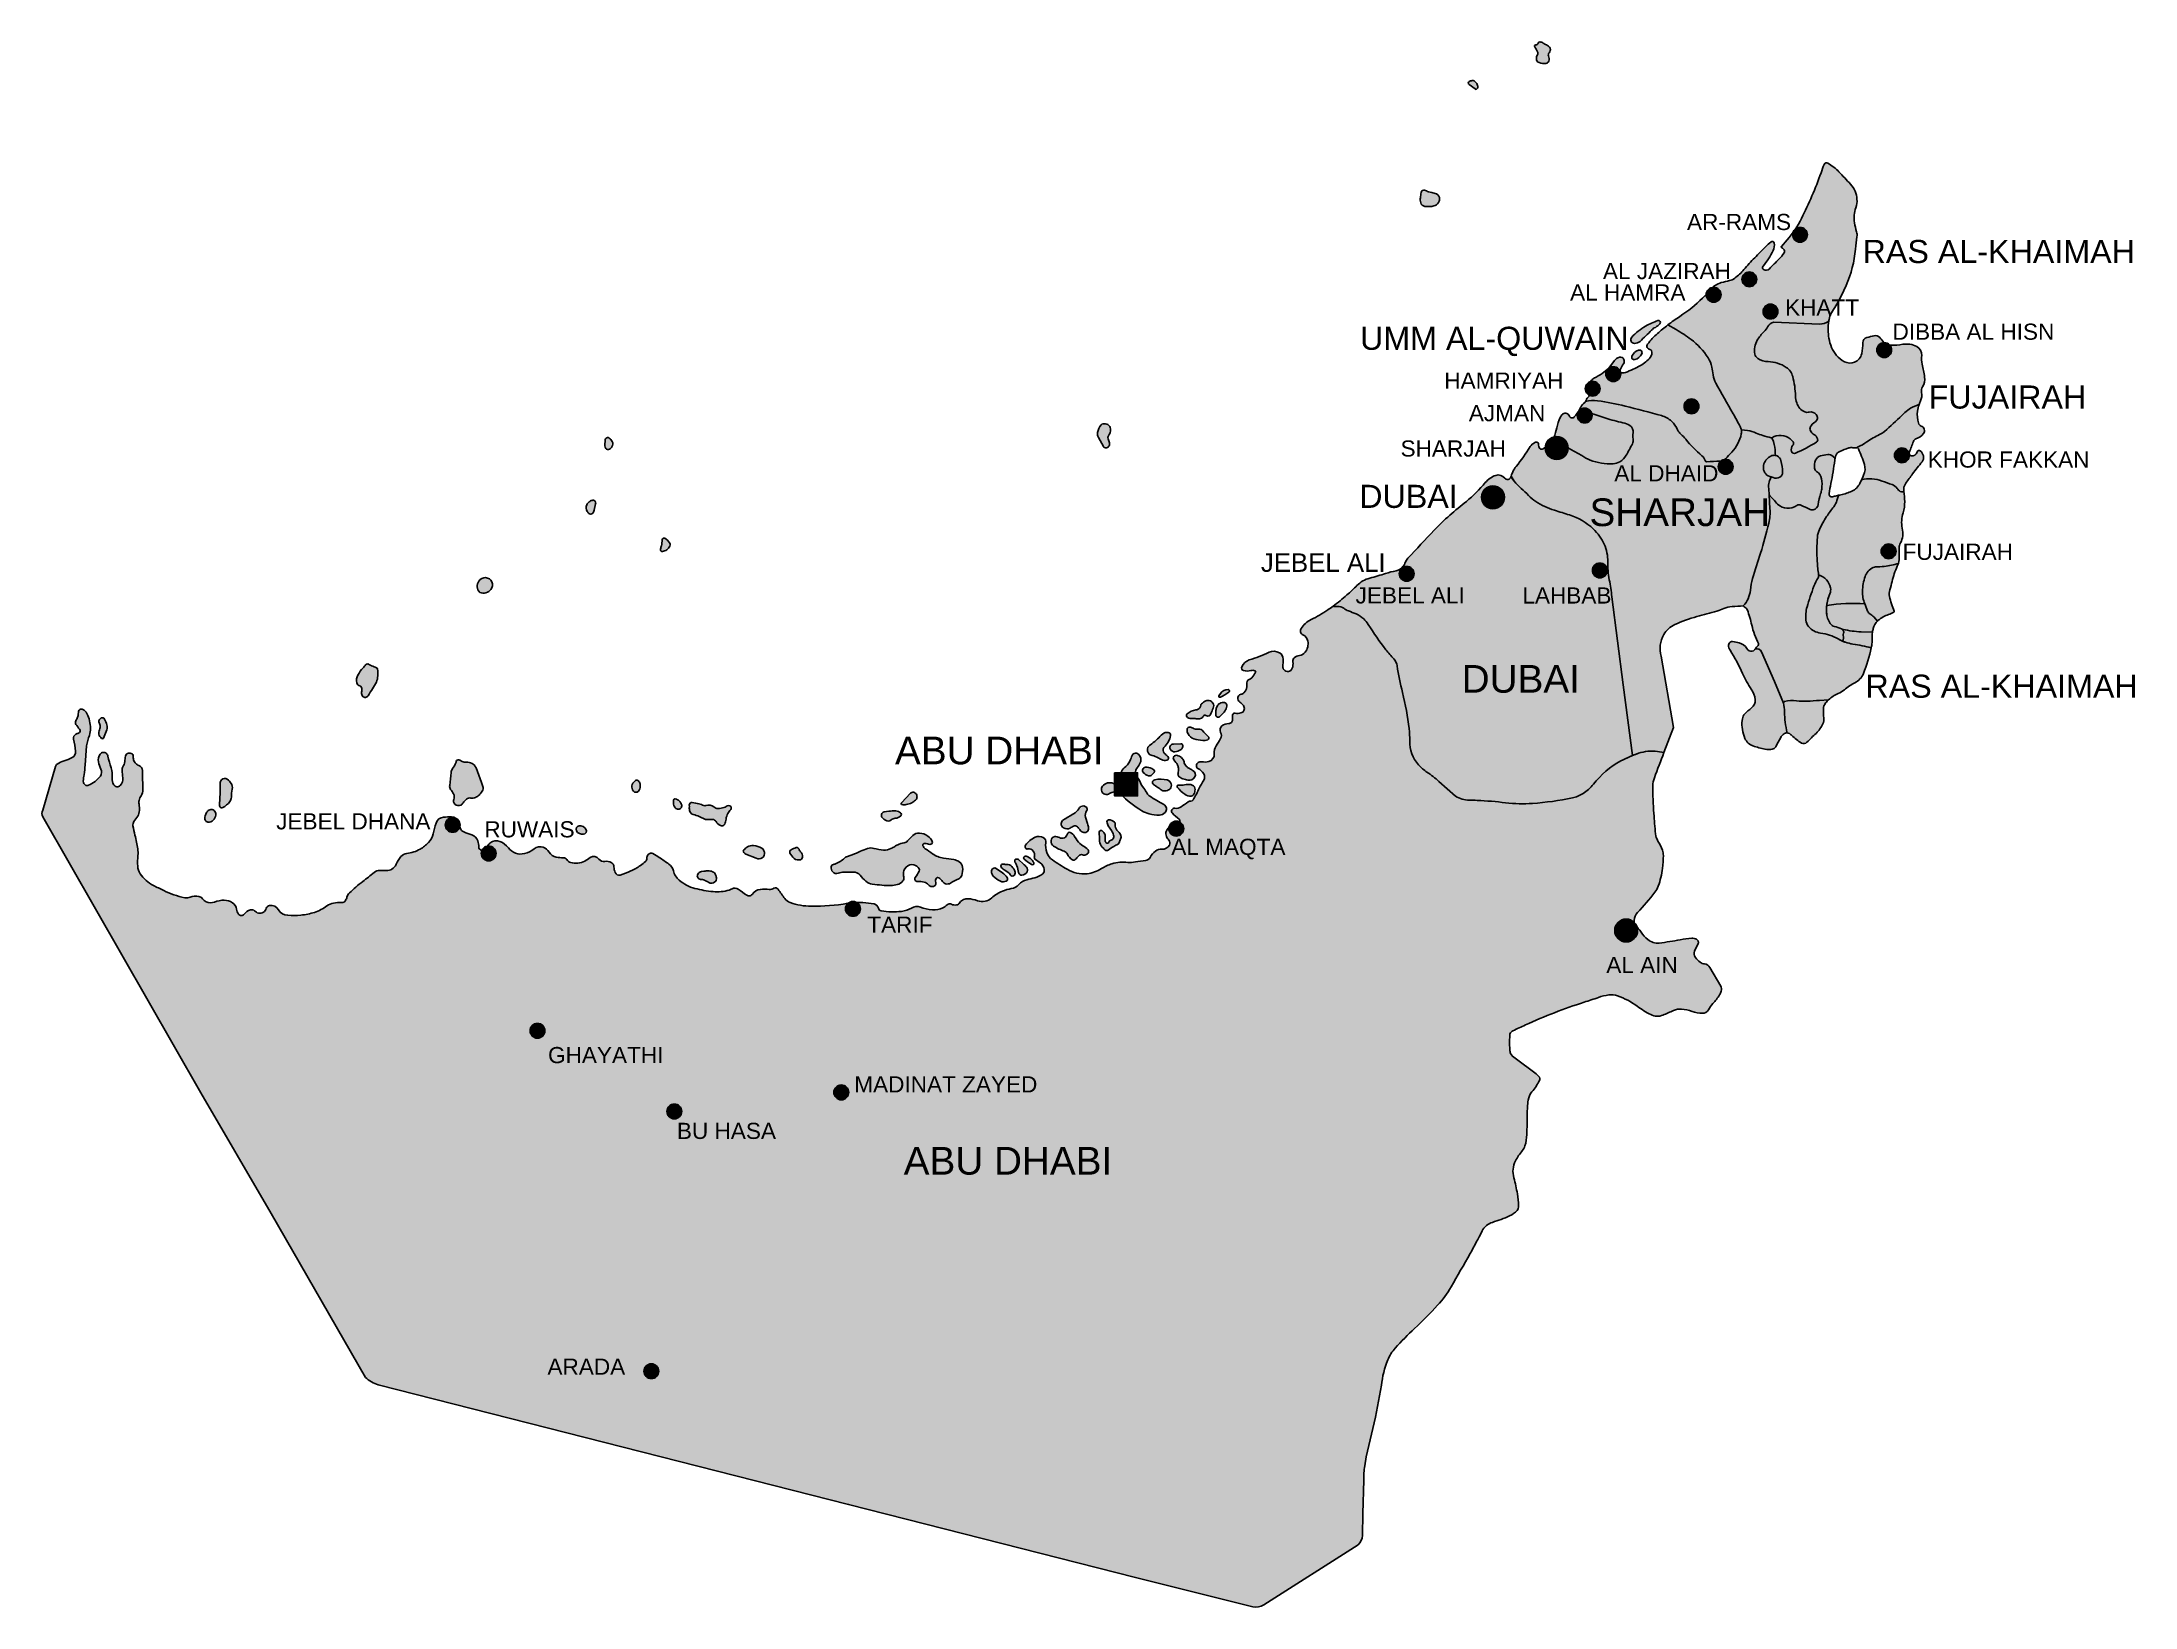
# Model space of a CAD drawing. Header units: millimetres. Extents: x 5316 to 14384, y 2198 to 8981.
import ezdxf

# ---------------------------------------------------------------- set-up
doc = ezdxf.new("R2010")
doc.units = ezdxf.units.MM
doc.layers.add('frame', color=7, linetype='Continuous')
doc.layers.add('txt', color=189, linetype='Continuous')
doc.layers.add('hatch', color=7, linetype='Continuous', true_color=0x1b1b1d)
doc.styles.get("Standard").update_dxf_attribs({"font": 'arial.ttf'})

msp = doc.modelspace()

# ---------------------------------------------------------------- texts
at = {"layer": 'txt', "attachment_point": 1}
for s, width, insert, char_height in [('AR-RAMS', 785.2562656048685, (12442.3452447555, 8235.380085520264), 70), ('RAS AL-KHAIMAH', 1213.260689223942, (13203.05824108689, 8122.506939500604), 100), ('AL JAZIRAH', 785.2562656048685, (12078.33671341315, 8022.693964977739), 70), ('AL HAMRA', 785.2562656048685, (11935.88603424994, 7929.979175869438), 70), ('KHATT', 785.2562656048685, (12867.13049866914, 7864.977000005899), 70), ('UMM AL-QUWAIN', 1213.260689223942, (11025.95172929178, 7746.386816354531), 100), ('DIBBA AL HISN', 785.2562656048685, (13332.58089161975, 7760.020297430957), 70), ('HAMRIYAH', 785.2562656048685, (11391.0194132268, 7548.148202148151), 70), ('FUJAIRAH', 785.2562656048685, (13488.9709649856, 7491.913934353884), 100), ('AJMAN', 785.2562656048685, (11497.3120449917, 7407.121261637411), 70), ('SHARJAH', 785.2562656048685, (11201.57605057532, 7253.926465282863), 70), ('KHOR FAKKAN', 785.2562656048685, (13485.00684557479, 7206.008714972385), 70), ('AL DHAID', 785.2562656048685, (12127.49087450333, 7146.525685534462), 70), ('DUBAI', 189.4940948492731, (11022.5427594184, 7061.560600334086), 100), ('SHARJAH', 785.2562656048685, (12019.99235070872, 7002.578609027848), 120), ('FUJAIRAH', 785.2562656048685, (13376.3628392847, 6806.35105196134), 70), ('JEBEL ALI', 785.2562656048685, (10596.39374754415, 6764.411214446946), 80), ('JEBEL ALI', 1043.546241872536, (11006.78659782197, 6617.317226729937), 70), ('LAHBAB', 1043.546241872536, (11729.30898691987, 6617.090890998415), 70), ('DUBAI', 189.4940948492731, (11466.24456457802, 6280.765106738756), 120), ('RAS AL-KHAIMAH', 1213.260689223942, (13215.26283991616, 6238.903845265326), 100), ('ABU DHABI', 1514.319239477336, (9011.510421089068, 5970.451041806633), 120), ('JEBEL DHANA', 1043.546241872536, (6330.780337026543, 5638.328197413728), 70), ('RUWAIS', 1043.546241872536, (7232.490756638112, 5603.844610635941), 70), ('AL MAQTA', 1043.546241872536, (10208.43975810348, 5527.970129358947), 70), ('TARIF', 1043.546241872536, (8891.45833287964, 5190.569406656884), 70), ('AL AIN', 1043.546241872536, (12092.83046608264, 5015.999758077398), 70), ('GHAYATHI', 785.2562656048685, (7508.428356459681, 4625.522537384241), 70), ('MADINAT ZAYED', 1043.546241872536, (8835.078557513243, 4498.668532025652), 70), ('BU HASA', 785.2562656048685, (8066.781396565286, 4297.114820573966), 70), ('ABU DHABI', 1514.319239477336, (9049.179663496292, 4192.5047612657), 120), ('ARADA', 785.2562656048685, (7505.978886111898, 3275.493497255076), 70)]:
    msp.add_mtext_dynamic_manual_height_columns(s, width=width, gutter_width=12.5, heights=[0], dxfattribs=dict(at, insert=insert, char_height=char_height))

# ---------------------------------------------------------------- blocks, each defined once
blk = doc.blocks.new('TOP1')
h = blk.add_hatch(color=0)
h.dxf.hatch_style = 1
edge = h.paths.add_edge_path()
edge.add_arc((0, 0), 32.15074463863698, 0, 360)
at = {"color": 0}
blk.add_circle((0, 0), 32.15074463863698, dxfattribs=at)
blk = doc.blocks.new('TOP2')
h = blk.add_hatch(color=0)
h.dxf.hatch_style = 1
edge = h.paths.add_edge_path()
edge.add_arc((0, 0), 49.55898548425881, 0, 360)
at = {"color": 0}
blk.add_circle((0, 0), 49.55898548425881, dxfattribs=at)
blk = doc.blocks.new('top4')
h = blk.add_hatch(color=0)
h.dxf.hatch_style = 1
h.paths.add_polyline_path([(-50, 50), (50, 50), (50, -50), (-50, -50)])
at = {"color": 0}
blk.add_lwpolyline([(-50, 50), (50, 50), (50, -50), (-50, -50), (-50, 50)], dxfattribs=at)

# ---------------------------------------------------------------- hatches: boundary and pattern name
at = {"layer": 'hatch', "true_color": 0xf7f281}
h = msp.add_hatch(color=51, dxfattribs=at)
h.dxf.hatch_style = 1
edge = h.paths.add_edge_path()
edge.add_arc((7236.443981266904, 6627.81369002535), 31.61114790232318, -38.306054987509526, 149.0659085540915, ccw=False)
edge.add_arc((7228.693835985094, 6633.817208054897), 41.41422801478178, 248.2924607067623, 321.82260109755634, ccw=False)
edge.add_arc((7236.10215403308, 6621.757275527299), 34.8475992726919, 140.2002288967713, 229.2954587948738, ccw=False)
edge = h.paths.add_edge_path()
edge.add_line((7756.335493171468, 7257.412211181428), (7755.238486667393, 7230.860083577841))
edge.add_arc((7777.861926457957, 7231.688175568171), 22.63859015711336, 182.096277316481, 214.0222173760158)
edge.add_arc((7768.534842468955, 7225.391714400374), 11.38514983979322, 214.0222173760094, 301.4667677169422)
edge.add_arc((7756.140194116062, 7245.644300250662), 35.12950793629645, 301.4667677169384, 326.7269170141686)
edge.add_arc((7766.620608410496, 7238.767000717282), 22.59410476548337, 326.7269170141656, 388.1026475883594)
edge.add_arc((7746.871764099506, 7228.220927115255), 44.98241689567983, 28.1026475883611, 53.07062785137502)
edge.add_arc((7767.253809684527, 7255.338299403606), 11.05927343793254, 53.07062785136395, 133.2348888493348)
edge.add_arc((7767.452950140058, 7255.126494961509), 11.34999330777111, 133.2348888493351, 168.3820494941666)
edge = h.paths.add_edge_path()
edge.add_line((7714.598114358083, 6979.835978554859), (7708.572879179726, 6952.194874239248))
edge.add_arc((7680.210162559666, 6958.377407179382), 29.02873417194931, 308.6706033121762, 347.7029685944136, ccw=False)
edge.add_arc((7693.103394502123, 6942.267090623237), 8.394351955338642, 235.9705495143001, 308.67060331218175, ccw=False)
edge.add_arc((7708.433332297394, 6964.969478024792), 35.78788014243272, 212.9308011134494, 235.97054951430448, ccw=False)
edge.add_arc((7704.768776315355, 6962.59597499731), 31.42181931292401, 156.9498808138028, 212.9308011134486, ccw=False)
edge.add_arc((7703.469167265011, 6963.14896846715), 30.00945057161739, 123.9447295937913, 156.9498808138018, ccw=False)
edge.add_arc((7715.917234855708, 6944.655492771469), 52.3021182013401, 108.6513686012419, 123.94472959378919, ccw=False)
edge.add_arc((7703.018705037892, 6982.869330871134), 11.97012725409737, -14.679402312767081, 108.65136860125801, ccw=False)
edge = h.paths.add_edge_path()
edge.add_line((8033.749645503583, 6791.718906072208), (8029.822136442872, 6786.945886939829))
edge.add_arc((7999.119170730501, 6812.210016976105), 39.76114145777176, 291.3289869355883, 320.55052717028525, ccw=False)
edge.add_arc((7999.119170730428, 6812.210016976291), 39.76114145797091, 277.83007780664366, 291.328986935589, ccw=False)
edge.add_arc((8003.449118455424, 6780.723565589971), 7.978362029414947, 164.845794010298, 277.8300778066299, ccw=False)
edge.add_arc((7540.447056859481, 6906.121153711083), 471.7043082315435, 344.845794010298, 346.6464673643132)
edge.add_arc((7859.768347836336, 6830.32170919342), 143.509788685114, 346.646467364313, 357.4030217988819)
edge.add_arc((8010.611718297489, 6823.479923738838), 7.48866309597897, 57.37646201909348, 177.4030217988823, ccw=False)
edge.add_arc((7974.814588314704, 6767.556141605476), 73.88824082885792, 35.431636517308675, 57.3764620190924, ccw=False)
edge.add_arc((8022.98651721008, 6801.830197407947), 14.76763837377555, -43.21142933855151, 35.431636517309016, ccw=False)
edge = h.paths.add_edge_path()
edge.add_line((6765.330230779477, 6206.453318209395), (6747.944138594667, 6178.1670310275))
edge.add_arc((10390.31668409606, 3939.392304592465), 4275.393553340623, 148.4231459564965, 148.912082203551)
edge.add_arc((6716.678298818701, 6154.416215593028), 14.35584634317087, 221.0588680474807, 328.9120822035556, ccw=False)
edge.add_arc((6721.672520630997, 6158.76664319836), 20.97917419702174, 169.0067603428594, 221.0588680474817, ccw=False)
edge.add_arc((6655.728330796202, 6171.576820632205), 46.19773268960124, 349.0067603428598, 375.0574620000426)
edge.add_arc((6691.256238299557, 6181.134694200942), 9.406631065392757, 15.05746200003829, 74.98782500772253)
edge.add_arc((6698.565137592766, 6208.388711163401), 18.81041076163788, 193.1966361069102, 254.9878250077121, ccw=False)
edge.add_arc((6725.097120066672, 6214.610088079819), 46.0620460287531, 150.5580370491012, 193.196636106911, ccw=False)
edge.add_arc((6846.202346841961, 6146.25389398994), 185.1269417528263, 138.5872326582104, 150.5580370491008, ccw=False)
edge.add_arc((6316.317837879582, 6613.619819627665), 521.419943659252, 318.5872326582104, 320.4614190642786)
edge.add_arc((6726.051293697743, 6275.397983784416), 9.876127338709091, 61.80776369648402, 140.4614190642785, ccw=False)
edge.add_arc((6816.964957089007, 6445.00643026008), 182.5617049789203, 241.8077636964838, 248.159221868184)
edge.add_arc((6816.964957088294, 6445.006430258294), 182.5617049769969, 248.1592218681832, 252.7636211950903)
edge.add_arc((6759.703895573668, 6260.440752942322), 10.68248874919394, 9.115095579568901, 72.76362119511123, ccw=False)
edge.add_arc((6657.494081131412, 6244.041772117847), 114.1995054198909, -19.21702561668792, 9.115095579568617, ccw=False)
edge = h.paths.add_edge_path()
edge.add_line((7196.588920545761, 5835.416400820664), (7220.829975285913, 5771.198139837397))
edge.add_arc((6926.156516522005, 5659.965052316899), 314.9686445651805, 17.479517728095914, 20.68047619261671, ccw=False)
edge.add_arc((7203.845106772958, 5747.410803171642), 23.83686598697137, -34.28895934028941, 17.47951772809631, ccw=False)
edge.add_arc((7126.562281725648, 5800.107753038996), 117.3761816388167, 315.1999778861005, 325.7110406597115, ccw=False)
edge.add_arc((7173.981838755539, 5753.018060387858), 50.54764325221399, 293.77679922966354, 315.1999778860987, ccw=False)
edge.add_arc((7179.929875030819, 5739.517253235408), 35.79464595337015, 260.53859275240404, 293.77679922966036, ccw=False)
edge.add_arc((7170.210133870711, 5681.193062760318), 23.33389675481657, 80.53859275240498, 128.6267405945092)
edge.add_arc((7200.35606513399, 5643.466033067002), 71.62577952211774, 128.6267405945111, 146.5130458902059)
edge.add_arc((7116.697467116861, 5698.811061730883), 28.68291013135776, 298.3543215516263, 326.5130458902029, ccw=False)
edge.add_arc((7120.147567938719, 5692.418056935157), 21.418358803221, 222.6958196626934, 298.3543215516241, ccw=False)
edge.add_arc((7118.721656781821, 5691.102456599943), 19.47824878846036, 157.7005051288789, 222.6958196627009, ccw=False)
edge.add_arc((7076.295212447618, 5708.502372572385), 26.37761511891102, 337.7005051288803, 391.1552317544713)
edge.add_arc((6331.813416442394, 5258.422853511203), 896.3343485611598, 31.15523175447125, 32.65105790055188)
edge.add_arc((7109.002390259924, 5756.432329421547), 26.72368814078085, 174.0182127251588, 212.6510579005485, ccw=False)
edge.add_arc((22720.77809134142, 4120.585783198665), 15723.96976710852, 173.8143075320897, 174.0182127251589, ccw=False)
edge.add_arc((7126.104413183359, 5810.769431570201), 37.97066302023507, 144.7320211436108, 173.8143075320897, ccw=False)
edge.add_arc((6973.310253396219, 5918.82557592069), 149.1714904272213, 324.7320211436115, 335.5316865235039)
edge.add_arc((7083.306630970084, 5868.770785827262), 28.3216452032028, 335.5316865235066, 348.023454986787)
edge.add_arc((7119.70288524892, 5861.050094382179), 8.88448872549028, 70.04808737746231, 168.0234549867859, ccw=False)
edge.add_arc((7090.208134983066, 5779.801828247476), 95.32071401986968, 60.65781490244382, 70.04808737746208, ccw=False)
edge.add_arc((7150.843826950793, 5887.667195262973), 28.41943525187201, 240.6578149024385, 276.3659376559541)
edge.add_arc((7158.631890792571, 5817.860429874861), 41.82042830405124, 24.82159169105222, 96.36593765595183, ccw=False)
edge = h.paths.add_edge_path()
edge.add_line((6022.585774445728, 5627.536096996722), (6029.494856873989, 5641.34337933534))
edge.add_arc((6052.843733643233, 5629.659739481403), 26.10895414645691, 122.44207083499731, 153.4168880912772, ccw=False)
edge.add_arc((6049.472246918169, 5634.963739978499), 19.8241037894106, 5.565290839291208, 122.4420708349906, ccw=False)
edge.add_arc((6034.765419495361, 5633.530717298038), 34.60058262731279, -37.74886270120271, 5.5652908392910945, ccw=False)
edge.add_arc((6034.765419495401, 5633.530717298006), 34.6005826272616, 282.5630088298321, 322.25113729879774, ccw=False)
edge.add_arc((6038.649705421514, 5616.100569240325), 16.74287453051696, 179.0546073688078, 282.5630088298233, ccw=False)
edge.add_arc((6148.79542510484, 5614.282976325288), 126.9035898902254, 174.0054098252, 179.0546073688075, ccw=False)
edge = h.paths.add_edge_path()
edge.add_line((6085.551866396807, 5676.491655314909), (6087.869946316463, 5727.45230042484))
edge.add_arc((5550.138646289528, 5751.912432867724), 538.2873295070033, 357.3955450377121, 361.613328221409)
edge.add_arc((6111.345029059721, 5767.718997833195), 23.14160772193246, 139.4061088394435, 181.6133282214088, ccw=False)
edge.add_arc((6107.9247246052, 5770.649920793467), 18.6372995663256, 53.59959216018058, 139.4061088394456, ccw=False)
edge.add_arc((6077.463380751535, 5729.333774820347), 69.96874594613536, 33.57204325977432, 53.59959216018012, ccw=False)
edge.add_arc((6109.158921083053, 5750.369956427046), 31.92760751026638, -12.656091487234676, 33.57204325977682, ccw=False)
edge.add_arc((6289.25155668271, 5709.929326093154), 152.6497529081584, 167.3439085127654, 180.8348181094711)
edge.add_arc((6106.682073562868, 5707.269041192919), 29.93911116190628, -38.17733441217189, 0.8348181094713141, ccw=False)
edge.add_arc((6051.965208659753, 5750.291929710336), 99.54445751696679, 298.6487374132558, 321.82266558782794, ccw=False)
edge.add_arc((6095.242880915543, 5671.075467547564), 9.277050367622246, 202.446364684644, 298.64873741326005, ccw=False)
edge.add_arc((6102.438473515733, 5674.048091066221), 17.06248827769293, 171.7662083268139, 202.4463646846452, ccw=False)
edge = h.paths.add_edge_path()
edge.add_line((5583.499956553915, 5963.917781689473), (5597.096661562329, 6000.420712523606))
edge.add_arc((5566.575883385733, 6011.78917001487), 32.56930650529294, 339.5705153181182, 376.4491604693424)
edge.add_arc((5469.846158766981, 5983.229856588282), 133.4269983697101, 16.44916046934401, 28.3673596908183)
edge.add_arc((5577.734509876274, 6041.485464280526), 10.81536705899429, 28.36735969081512, 115.2915413344585)
edge.add_arc((5581.173295501121, 6034.207876460378), 18.86449937580885, 115.291541334476, 155.3121562334955)
edge.add_arc((5577.812711662507, 6035.752708571112), 15.16584692029129, 155.312156233496, 215.5763493566872)
edge.add_arc((5549.960245073442, 6015.829685683459), 19.07866703562571, -15.846565953406127, 35.576349356685284, ccw=False)
edge.add_arc((6468.997419656273, 5754.961455974193), 936.2650206165396, 164.1534340465939, 165.4607942621834)
edge.add_arc((5580.092051125332, 5985.497062295377), 17.951664520156, 165.4607942621824, 194.5392057378176)
edge.add_arc((5595.489620834487, 5989.490387338108), 33.85863776603804, 194.539205737817, 232.4309386602308)
edge.add_arc((5578.559641774926, 5967.481787589271), 6.091703224001926, 232.4309386602237, 324.1928406021671)
edge = h.paths.add_edge_path()
edge.add_ellipse((7652.124523618313, 5565.660420349312), major_axis=(-20.94206665770616, 10.68114001670619), ratio=0.7347550384977503, start_angle=0, end_angle=360)
edge = h.paths.add_edge_path()
edge.add_line((7906.967700724661, 5765.230978901942), (7907.394683280374, 5756.487942101674))
edge.add_arc((7874.862604994731, 5754.899177208377), 32.57085033383991, -39.69208453660298, 2.7959251766952775, ccw=False)
edge.add_arc((7889.255229183469, 5742.953548848789), 13.86668855247062, 219.6920845366035, 320.3079154633965, ccw=False)
edge.add_arc((7901.208493113383, 5752.874550517308), 29.40074123311188, 170.8413860037845, 219.6920845366049, ccw=False)
edge.add_arc((7904.536398140877, 5752.338014106554), 32.77161993043762, 128.983376971125, 170.8413860037847, ccw=False)
edge.add_arc((7899.756438956098, 5758.244274979972), 25.17346704219914, 113.1152533649331, 128.9833769711223, ccw=False)
edge.add_arc((7893.272509896833, 5773.434426866643), 8.6573521726032, 41.13729952114761, 113.1152533649284, ccw=False)
edge.add_arc((7875.157463674299, 5757.610885711655), 32.71019720865187, 13.471268285173778, 41.13729952114949, ccw=False)
edge = h.paths.add_edge_path()
edge.add_line((8059.86265020433, 5700.668128389611), (8065.62558661203, 5698.721651704378))
edge.add_arc((8055.99780121294, 5670.216653199703), 30.08702696250379, 39.59939441011352, 71.33720220684052, ccw=False)
edge.add_arc((8044.335249787266, 5660.568759214599), 45.22297635804315, 20.077338046941918, 39.59939441011568, ccw=False)
edge.add_arc((8072.341893486086, 5670.805176408113), 15.40425190121301, -74.60880759913812, 20.07733804694402, ccw=False)
edge.add_arc((8072.341893486078, 5670.80517640813), 15.40425190123232, 230.9165397192869, 285.3911924008714, ccw=False)
edge.add_arc((8079.749196429522, 5679.925238472882), 27.15345055309045, 196.120587666709, 230.9165397192971, ccw=False)
edge.add_arc((8106.895595518497, 5687.771211999983), 55.41095016090732, 171.5558754164843, 196.1205876667083, ccw=False)
edge.add_arc((8057.964924039177, 5695.035173460094), 5.944034474651627, 71.38147829637848, 171.5558754164852, ccw=False)
edge = h.paths.add_edge_path()
edge.add_line((8191.322477742269, 5611.739335243336), (8163.534413170706, 5623.906978854713))
edge.add_arc((8091.808261203736, 5460.101150381543), 178.8211126175277, 66.35268611194446, 75.15616059747008)
edge.add_arc((8143.138801421457, 5653.779290714236), 21.54367071969745, 199.7480427188772, 255.1561605974652, ccw=False)
edge.add_arc((8159.445347906414, 5659.633310285917), 38.86917225390236, 178.9671085292027, 199.7480427188773, ccw=False)
edge.add_arc((7833.957790141259, 5665.501626402533), 286.6712820585677, 358.9671085292026, 361.6848876587699)
edge.add_arc((8131.224127083235, 5674.245809861022), 10.72363353895156, 82.24500954913742, 181.6848876587693, ccw=False)
edge.add_arc((8093.470016384195, 5397.01456618245), 290.5137966009235, 76.34462482837478, 82.24500954913788, ccw=False)
edge.add_arc((8136.42093905577, 5573.804623527827), 108.5810998844699, 64.56461760773948, 76.34462482837358, ccw=False)
edge.add_arc((8188.04219796677, 5682.345702688713), 11.61008214219182, 244.5646176077554, 291.5880391464167)
edge.add_arc((8204.723162836406, 5640.188684837742), 33.72719548967338, 48.75030714786908, 111.58803914641331, ccw=False)
edge.add_arc((8244.486612083125, 5685.53069905273), 26.58059960406421, 228.7503071478702, 271.4125817218343)
edge.add_arc((8242.579839132824, 5762.855716655022), 103.9291233797562, 271.412581721835, 285.5923786402118)
edge.add_arc((8264.532417843871, 5684.190017136656), 22.25778206116141, 285.5923786402155, 313.8697984589043)
edge.add_arc((8289.375905161858, 5658.346562781297), 13.59027221151072, 40.10432421904562, 133.8697984589059, ccw=False)
edge.add_arc((8292.465509965394, 5660.948650155267), 9.550901401123529, -40.10432421904608, 40.10432421904602, ccw=False)
edge.add_arc((8391.66520240471, 5577.401956124149), 120.1434664934932, 139.8956757809533, 149.7950205989421)
edge.add_arc((8340.521565829975, 5607.174214066026), 60.96527029720581, 149.7950205989407, 174.3169123509641)
edge.add_arc((8213.533647320106, 5619.811437258235), 66.64989673821712, 334.4809174495743, 354.3169123509641, ccw=False)
edge.add_arc((8261.367772831214, 5596.976170874281), 13.64468044549215, 243.5436332712992, 334.4809174495783, ccw=False)
edge.add_arc((8275.04892962905, 5624.468737813893), 44.35323443710602, 209.6823893059388, 243.54363327129562, ccw=False)
edge.add_arc((8220.544624141465, 5593.402230042164), 18.38309651884663, 29.68238930593337, 86.87138149932946)
edge.add_arc((8215.525042073135, 5501.567777659204), 110.3546293353572, 86.87138149932825, 95.53080169079547)
edge.add_arc((8199.46662618672, 5667.406278039139), 56.25953851674048, 261.6766002635549, 275.5308016907984, ccw=False)
edge = h.paths.add_edge_path()
edge.add_line((8410.389098603973, 5443.301049798094), (8365.37464527634, 5461.702244190943))
edge.add_arc((8374.34339473522, 5483.642306629539), 23.70242195780162, 219.9672750411968, 247.7660349242444, ccw=False)
edge.add_arc((8362.704725007836, 5473.887625693407), 8.516493168661036, 135.4477370623608, 219.9672750411842, ccw=False)
edge.add_arc((8417.174570468876, 5420.262504025924), 84.95351128424436, 121.69565819742209, 135.4477370623602, ccw=False)
edge.add_arc((8394.511637944244, 5456.963139289783), 41.81947438312809, 83.87211618094699, 121.6956581974238, ccw=False)
edge.add_arc((8389.780513992457, 5412.895875624061), 86.13998048167511, 59.058328654369916, 83.87211618094852, ccw=False)
edge.add_arc((8420.837268120125, 5464.702385779554), 25.737691854192, -5.710989293733292, 59.05832865437128, ccw=False)
edge.add_arc((8423.942066953354, 5464.391884214248), 22.61740548642444, 302.320631201213, 354.28901070626654, ccw=False)
edge.add_arc((8421.345260807702, 5468.496352398851), 27.47436556825711, 246.49821597533878, 302.3206312012159, ccw=False)
edge = h.paths.add_edge_path()
edge.add_line((8556.540313488043, 5465.505927868719), (8568.682754426318, 5448.750474900684))
edge.add_arc((8594.074459656305, 5467.151486300695), 31.35818736837216, 215.9303148441497, 275.0864527036679)
edge.add_arc((8595.495663372105, 5451.184573524186), 15.32814920202518, 275.0864527036546, 350.9648687057357)
edge.add_arc((8585.005611386947, 5452.852628576211), 25.94999453642171, 350.9648687057347, 407.1128502505734)
edge.add_arc((8620.06144500065, 5490.594169767769), 25.56054226786418, 197.7897319191065, 227.1128502505795, ccw=False)
edge.add_arc((8586.097772890458, 5479.696341346946), 10.10868378903871, 17.78973191910778, 106.6435001860992)
edge.add_arc((8613.413787066576, 5388.320045881454), 105.4805454855935, 106.6435001860999, 119.5776251116668)
edge.add_arc((8566.985327801809, 5470.123279651365), 11.42008150143655, 119.5776251116818, 203.8484364521868)
edge = h.paths.add_edge_path()
edge.add_line((8964.407929340548, 5644.4438335581), (8984.319394246264, 5647.084882383126))
edge.add_arc((9005.423875168319, 5487.973423613063), 160.5050012520696, 86.34287506804918, 97.55558635999779, ccw=False)
edge.add_arc((9013.332328711065, 5611.705998931477), 36.51994637703702, 51.84708638375349, 86.34287506804822, ccw=False)
edge.add_arc((9030.356818920798, 5633.376889638405), 8.961630555257528, -49.56480801729299, 51.84708638375321, ccw=False)
edge.add_arc((9008.689302464842, 5658.80447568688), 42.36886632270362, 275.58220801371124, 310.4351919827052, ccw=False)
edge.add_arc((9015.938775416307, 5584.631472694765), 32.15756677953374, 95.58220801370601, 129.2078006086333)
edge.add_arc((8982.091633920438, 5626.120634364097), 21.38661613014924, 236.3927383202003, 309.20780060863075, ccw=False)
edge.add_arc((9039.426774527423, 5712.393234421841), 124.9736803280806, 229.1382751964573, 236.39273832019921, ccw=False)
edge.add_arc((8967.693728660899, 5629.470472106595), 15.32964547310313, 102.37697440581212, 229.1382751964563, ccw=False)
edge = h.paths.add_edge_path()
edge.add_line((9039.120911956586, 5683.965045082303), (9079.065694488057, 5725.08927914824))
edge.add_arc((9089.187467888416, 5715.257800301439), 14.11057309549477, 78.26871890675142, 135.8335222327191, ccw=False)
edge.add_arc((9088.235054699322, 5710.671382266159), 18.7948362474861, -14.339108233432512, 78.26871890674403, ccw=False)
edge.add_arc((9082.308198532523, 5712.186428033197), 24.9122693446418, 315.1706418291863, 345.6608917665672, ccw=False)
edge.add_arc((9059.93480653781, 5734.426947727859), 56.45920874670907, 296.4051679561572, 315.170641829185, ccw=False)
edge.add_arc((9046.24690871777, 5761.994795319753), 87.23817506433838, 278.94702434078613, 296.405167956158, ccw=False)
edge.add_arc((9051.148902422483, 5730.858528753626), 55.71839337159916, 260.76025126929335, 278.94702434078255, ccw=False)
edge.add_arc((9043.006506590693, 5680.805898765479), 5.007799028682953, 140.8874876079828, 260.76025126926766, ccw=False)
edge = h.paths.add_edge_path()
edge.add_line((8797.185490556, 5447.945770357859), (8826.570921438393, 5458.746551631986))
edge.add_arc((8643.959804991497, 5955.572309372432), 529.3228253196248, 290.1811893604812, 294.3795164723572)
edge.add_arc((9005.850704158776, 5157.029528552531), 347.3958272136048, 108.9448942855486, 114.3795164723575, ccw=False)
edge.add_arc((8907.757798708564, 5442.804582376179), 45.25413944514557, 74.12157029688882, 108.94489428554891, ccw=False)
edge.add_arc((8975.245695295383, 5680.06165460885), 201.4147368042356, 254.1215702968895, 266.2173252190885)
edge.add_arc((8966.290773962752, 5544.619522861229), 65.67689510777477, 266.217325219089, 295.0581778135031)
edge.add_arc((8951.181016769562, 5576.936787836081), 101.3519617214745, 295.0581778135028, 305.7939615198401)
edge.add_arc((9052.972034989598, 5435.768703725333), 72.68780201592749, 114.25036105977259, 125.7939615198384, ccw=False)
edge.add_arc((9063.825164752405, 5411.676054481341), 99.11215012978616, 97.37472350479118, 114.2503610597717, ccw=False)
edge.add_arc((9048.126569819116, 5532.967459639594), 23.19096041178192, 277.3747235047853, 320.9764458279602)
edge.add_arc((9229.919790405485, 5385.630428887622), 210.8111243694713, 132.0357892339484, 140.97644582796, ccw=False)
edge.add_arc((9115.460321504837, 5512.590974793304), 39.87268446291586, 87.40198694982058, 132.0357892339514, ccw=False)
edge.add_arc((9114.256190780205, 5486.053649196649), 66.43731471866732, 53.441124951415475, 87.40198694981899, ccw=False)
edge.add_arc((9118.332710851664, 5491.550927085278), 59.59347953086348, 24.104111725948314, 53.44112495141502, ccw=False)
edge.add_arc((9164.635355544018, 5512.267088826779), 8.867802967545115, -103.90089872042847, 24.10411172594189, ccw=False)
edge.add_arc((9110.71424217086, 5294.396633845565), 215.5760020731013, 76.09910127957089, 81.9317589329104)
edge.add_arc((9139.886969223062, 5500.192582036233), 7.722639590415389, 81.931758932884, 199.4458994717686)
edge.add_arc((9157.465612295226, 5506.398832513785), 26.3646951972547, 199.4458994717709, 235.1882930681973)
edge.add_arc((-63849.0000851821, -99490.35465538615), 127857.4195647149, 55.17090555662179, 55.18829306819731, ccw=False)
edge.add_arc((9234.773403970761, 5549.558873538719), 105.939962838188, 235.1709055566227, 262.9677426963068)
edge.add_arc((9135.642515859985, 4745.943157261435), 703.7668683207703, 79.26473312438861, 82.96774269630703, ccw=False)
edge.add_arc((9253.889309179325, 5369.642104671628), 68.95769925427916, 58.70610202888571, 79.26473312438628, ccw=False)
edge.add_arc((9273.44374750416, 5401.811223074033), 31.31160733243769, 5.457515032690878, 58.706102028882015, ccw=False)
edge.add_arc((9216.538774225028, 5396.374480726231), 88.47570577941082, -18.036675319291078, 5.457515032690992, ccw=False)
edge.add_arc((9277.618449483347, 5376.485257163877), 24.2393613661814, 294.34630734172094, 341.963324680708, ccw=False)
edge.add_arc((9416.446180043578, 5069.677305318795), 312.5161257277596, 114.3463073417205, 121.6768454595342)
edge.add_arc((9238.429028207629, 5358.172349584613), 26.48165732357517, 252.9176402153363, 301.6768454595375, ccw=False)
edge.add_arc((9237.740682737272, 5355.932394036015), 24.13832201972678, 213.7809386412043, 252.91764021534192, ccw=False)
edge.add_arc((9164.674789808178, 5307.054235580622), 63.7690103451943, 33.78093864120378, 54.87435872486051)
edge.add_arc((9197.195991972138, 5353.283234755963), 7.246900025931979, 54.87435872486294, 142.343313751627)
edge.add_arc((9207.713669238237, 5345.166943184384), 20.53206934923092, 142.3433137516231, 198.6204081504545)
edge.add_arc((9176.44169518432, 5334.630359402867), 12.46726335635361, -45.020690609170686, 18.620408150451624, ccw=False)
edge.add_arc((9171.913344279656, 5339.16198203856), 18.87363250182927, 218.1328657443723, 314.979309390831, ccw=False)
edge.add_arc((9129.791643418885, 5306.095315611607), 34.67673735679808, 38.13286574436945, 77.15539001687301)
edge.add_arc((9114.78013057444, 5240.259202071153), 102.2025795506598, 77.15539001687175, 92.98341205185021)
edge.add_arc((9108.859871533812, 5353.853713931569), 11.54610216440249, 143.6443127594087, 272.9834120518424, ccw=False)
edge.add_arc((8950.70200441092, 5470.269049863284), 184.8373018517102, 323.6443127594085, 333.5711022930603)
edge.add_arc((9106.730672978349, 5392.717635220872), 10.5984791744324, 333.571102293069, 391.0306211699254)
edge.add_arc((9083.53583011471, 5378.76389043707), 37.66705373905238, 31.0306211699228, 74.2396977465754)
edge.add_arc((9084.50903542295, 5382.212242675084), 34.08400172583534, 74.23969774657317, 137.8522963331369)
edge.add_arc((9092.437020358968, 5375.036759737221), 44.77701348760079, 137.852296333139, 182.5417047922894)
edge.add_arc((9105.492899486995, 5375.616313341296), 57.84574954682521, 182.5417047922894, 193.2377793616203)
edge.add_arc((9028.674758432466, 5357.545334343644), 21.0693128747883, -36.706657280179684, 13.23777936161872, ccw=False)
edge.add_arc((9012.000776888915, 5369.976751169592), 41.86743261708993, 283.2806549601861, 323.2933427198234, ccw=False)
edge.add_arc((8986.400272074334, 5478.438066037716), 153.3090885168621, 272.6715218821805, 283.28065496018604, ccw=False)
edge.add_arc((8982.008894145223, 5572.551110740626), 247.524529838166, 263.66567077381035, 272.6715218821802, ccw=False)
edge.add_arc((8162.668606302326, -1808.392296195525), 7178.756106097747, 83.66567077381032, 83.9993482374884)
edge.add_arc((8918.116669665807, 5378.429483659764), 47.66133768738084, 227.1455493990162, 263.9993482374906, ccw=False)
edge.add_arc((9059.644901580923, 5530.975017059583), 255.7487716887008, 218.9892830379228, 227.1455493990159, ccw=False)
edge.add_arc((8831.94526787195, 5346.657997648486), 37.20154293101567, 38.98928303792018, 93.9137728571427)
edge.add_arc((8798.103054014438, 5841.321160460761), 458.6179202632225, 269.0728544958865, 273.9137728571429, ccw=False)
edge.add_arc((8789.575046452974, 5314.352966217832), 68.41927449310882, 89.07285449588599, 110.2159732458362)
edge.add_arc((8758.26558650137, 5399.376434065085), 22.1857605062448, 222.297754665554, 290.215973245835, ccw=False)
edge.add_arc((8762.225279859074, 5402.979194150888), 27.53917546521446, 172.9748550363922, 222.2977546655548, ccw=False)
edge.add_arc((8746.611192097622, 5404.903319179628), 11.80697937730077, 99.76716480309727, 172.9748550363934, ccw=False)
edge.add_arc((8735.602497730757, 5468.855350357504), 53.08565228022576, 279.7671648031002, 294.0210034591487)
edge.add_arc((8703.386622530186, 5541.142063735214), 132.226233184652, 294.0210034591487, 315.1846297221726)
edge = h.paths.add_edge_path()
edge.add_line((8173.662797978959, 5386.212016910235), (8184.031235965838, 5387.53076728274))
edge.add_arc((8203.337212405477, 5235.740994431178), 153.0126003589789, 90.469011769715, 97.24846899085799, ccw=False)
edge.add_arc((8202.506248092377, 5337.251633850566), 51.49855986692416, 68.47531616843418, 90.46901176971369, ccw=False)
edge.add_arc((8212.826597888215, 5363.418303882931), 23.37020690250143, 21.366909721760692, 68.47531616843509, ccw=False)
edge.add_arc((8182.980838061598, 5351.741758248923), 55.4187809358527, 7.336529130425276, 21.366909721761886, ccw=False)
edge.add_arc((8217.170252504886, 5356.143680353332), 20.94715523893778, -46.32822883024153, 7.336529130426925, ccw=False)
edge.add_arc((8216.32723330682, 5357.026720162477), 22.16799129379732, 237.9003719736798, 313.67177116976035, ccw=False)
edge.add_arc((8132.345150149256, 5223.145877384797), 135.8733651745214, 57.90037197367989, 66.61741038354056)
edge.add_arc((8165.99190058529, 5300.963797872295), 51.0928688094774, 66.61741038353885, 86.57717038261806)
edge.add_arc((8169.924446028173, 5366.71353638685), 14.77436908913852, 151.6953627051858, 266.5771703826196, ccw=False)
edge.add_arc((8178.702714362935, 5361.986009374219), 24.74470040821833, 101.75203928594021, 151.6953627051844, ccw=False)
edge = h.paths.add_edge_path()
edge.add_line((9587.502975314386, 5449.663041075379), (9593.682933564993, 5445.693307253889))
edge.add_arc((9564.313786235067, 5399.972331360668), 54.34109358041382, 31.677429603132225, 57.28509172971292, ccw=False)
edge.add_arc((9590.687465552652, 5416.246698902955), 23.35035303346588, 11.28829975625689, 31.677429603135693, ccw=False)
edge.add_arc((9609.48391162098, 5419.998607973888), 4.18310997463887, -70.14006367303818, 11.288299756252286, ccw=False)
edge.add_arc((9607.2887433393, 5426.075967620516), 10.64477106597903, 237.4693711972044, 289.85993632696864, ccw=False)
edge.add_arc((9776.458952234647, 5691.307012052385), 325.23349703707, 230.9087418861759, 237.4693711972042, ccw=False)
edge.add_arc((9575.816494398667, 5444.33954362795), 7.034932699583444, 118.0830084455553, 230.9087418861549, ccw=False)
edge.add_arc((9579.281943645638, 5437.844698943976), 14.39647777872655, 55.176895191868425, 118.0830084455464, ccw=False)
edge = h.paths.add_edge_path()
edge.add_line((9545.990044562957, 5437.647822980602), (9567.886679531537, 5418.136931088527))
edge.add_arc((9415.821392702146, 5247.477481202068), 228.5793063557023, 43.526403392839086, 48.297517716633195, ccw=False)
edge.add_arc((9569.250733091543, 5393.210923339113), 16.9692908804489, -30.142521779110723, 43.52640339283971, ccw=False)
edge.add_arc((9558.745961449164, 5399.310746720569), 29.1166392554446, 275.6458477393619, 329.8574782208913, ccw=False)
edge.add_arc((9560.272661933395, 5383.867504820838), 13.59811694363226, 191.8879809539543, 275.64584773937327, ccw=False)
edge.add_arc((9164.405140132312, 5300.531859358143), 390.9459778366739, 11.88798095395427, 16.33276521969582)
edge.add_arc((9505.04797832439, 5400.354289248823), 35.97828815093124, 16.33276521969512, 39.32430701125637)
edge.add_arc((9542.255759245116, 5430.834873893617), 12.12041246907741, 154.1752448310645, 219.3243070112488, ccw=False)
edge.add_arc((9538.102649403863, 5432.844779824714), 7.506515720626612, 71.80765329280581, 154.175244831054, ccw=False)
edge.add_arc((9528.713883536922, 5404.275825362905), 37.57866369088905, 62.63010432696581, 71.80765329280439, ccw=False)
edge = h.paths.add_edge_path()
edge.add_line((9450.437390890907, 5398.634888076112), (9477.465652815354, 5379.729674759531))
edge.add_arc((9429.87146278797, 5311.685574298965), 83.03738032868331, 36.119532734839595, 55.02871406850619, ccw=False)
edge.add_arc((9488.010813245692, 5354.111885190787), 11.0639412866636, -63.03562835284782, 36.11953273482902, ccw=False)
edge.add_arc((9480.288133534395, 5369.291825549585), 28.09539369742154, 246.4400017112651, 296.9643716471563, ccw=False)
edge.add_arc((9505.914888378229, 5428.060956196604), 92.2088968058313, 221.9497753790031, 246.4400017112662, ccw=False)
edge.add_arc((9461.765346095479, 5388.378551171519), 32.84665836798823, 186.2411407231637, 221.9497753790013, ccw=False)
edge.add_arc((9444.512599667683, 5386.491767768997), 15.4910480096681, 122.65802003676441, 186.2411407231646, ccw=False)
edge.add_arc((9442.682559502256, 5389.346947692697), 12.09972092373767, 50.140295195622684, 122.65802003677399, ccw=False)
edge = h.paths.add_edge_path()
edge.add_line((9504.105247199997, 5380.464553088073), (9483.767795809774, 5393.306899591269))
edge.add_arc((9507.972156096188, 5431.637511573581), 45.33306598734631, 214.8607063843249, 237.72910805337682, ccw=False)
edge.add_arc((9476.596961370244, 5409.781846020323), 7.096003327320348, 122.8104385176398, 214.8607063843217, ccw=False)
edge.add_arc((9481.442333555085, 5402.266307516473), 16.03809204374879, 76.52250913748333, 122.8104385176402, ccw=False)
edge.add_arc((9498.928758281745, 5475.228771964234), 58.99054427607141, 256.522509137482, 272.8340946255295)
edge.add_arc((9502.598115011835, 5401.107336643047), 15.22166060213919, 46.878636245240614, 92.83409462553459, ccw=False)
edge.add_arc((9451.63468329002, 5346.687312497816), 89.77909082094088, 29.819126001586596, 46.878636245239875, ccw=False)
edge.add_arc((9511.563986016426, 5381.035719470354), 20.70424455383511, -18.292626702312475, 29.81912600158222, ccw=False)
edge.add_arc((9519.639572215408, 5378.366127534858), 12.19884547094389, 243.1647915821803, 341.7073732976882, ccw=False)
edge.add_arc((9517.432905038931, 5374.004331196584), 7.31063032384555, 185.5365792114913, 243.1647915821565, ccw=False)
edge.add_arc((9501.94573562888, 5372.503106670184), 8.249128395820822, 5.536579211489276, 74.82389876151935)
edge = h.paths.add_edge_path()
edge.add_line((9789.54042953363, 5538.067995691214), (9795.607831729514, 5527.747198678793))
edge.add_arc((9869.853520090768, 5571.394840625035), 86.12513505187546, 210.450468548767, 233.6002753753785)
edge.add_arc((10051.75505006121, 5818.122556528648), 392.6585466085937, 233.6002753753783, 237.8143446023461)
edge.add_arc((9834.656173348962, 5473.183902016121), 14.91303930807948, -57.814344602341976, 57.814344602341976, ccw=False)
edge.add_arc((9830.758162266193, 5479.377276751753), 22.23098854385304, 250.6265556502484, 302.1856553976654, ccw=False)
edge.add_arc((9818.535568269199, 5444.61792698352), 14.61469234720778, 70.62655565023833, 139.599734850205)
edge.add_arc((9623.45808839308, 5610.643432414473), 241.5487156727954, 314.2009449451197, 319.5997348502052, ccw=False)
edge.add_arc((9785.15108482524, 5444.376361896941), 9.623374595773697, 235.9943135927065, 314.2009449451344, ccw=False)
edge.add_arc((9815.388984804074, 5489.196296406923), 63.68960365429631, 206.0669208547822, 235.9943135927063, ccw=False)
edge.add_arc((9736.05552497807, 5450.388014230069), 24.62732911333659, 26.06692085478506, 71.35819448673145)
edge.add_arc((9804.903452236747, 5654.472781291418), 190.7575107299091, 236.2058201241304, 251.3581944867313, ccw=False)
edge.add_arc((9713.134931461285, 5517.360474442169), 25.7688865922464, 173.853587408944, 236.2058201241351, ccw=False)
edge.add_arc((9706.568580018135, 5518.067595280403), 19.1645704917823, 99.92201282113768, 173.8535874089446, ccw=False)
edge.add_arc((9708.238113858813, 5508.523249530316), 28.8538366684508, 58.06649910679431, 99.92201282113439, ccw=False)
edge.add_arc((9735.074770202304, 5551.582001808078), 21.88335158056536, 238.0664991067947, 297.6412817983147)
edge.add_arc((9733.111355731384, 5555.331085680961), 26.11544636572017, 297.6412817983203, 345.4098845294245)
edge.add_arc((9767.424048920144, 5546.399619469809), 9.340610980618049, 69.70278066557569, 165.4098845294226, ccw=False)
edge.add_arc((9758.803803957348, 5523.092593093083), 34.19068345021313, 25.976125102073524, 69.70278066557643, ccw=False)
edge = h.paths.add_edge_path()
edge.add_line((9836.397946754758, 5621.067237549963), (9845.88784987188, 5593.443447864709))
edge.add_arc((9761.34940727062, 5564.40103047378), 89.3879761788771, 6.616253472850076, 18.959695509342225, ccw=False)
edge.add_arc((9832.067543071837, 5572.603728273294), 18.19570846398085, -113.21999313928052, 6.616253472851383, ccw=False)
edge.add_arc((9836.64035273014, 5583.262618945049), 29.79409363277029, 212.4399347113763, 246.7800068607227, ccw=False)
edge.add_arc((9742.054621884516, 5523.144171472308), 82.28038252542582, 32.43993471137692, 43.55611564833498)
edge.add_arc((9791.732441916673, 5570.379218191296), 13.73087164684716, 43.5561156483359, 117.1620755708703)
edge.add_arc((9979.36512940341, 5204.690317151904), 424.7471702979996, 117.1620755708698, 119.5112096943656)
edge.add_arc((9756.077272534854, 5599.170170249935), 28.54282686187164, 238.5575561540467, 299.5112096943675, ccw=False)
edge.add_arc((9751.844263327363, 5592.246925732679), 20.42804518911888, 175.4091235728304, 238.55755615405292, ccw=False)
edge.add_arc((9751.844263327384, 5592.246925732677), 20.42804518913954, 122.33165377792781, 175.4091235728289, ccw=False)
edge.add_arc((10265.44825610747, 4780.798626694796), 980.7599687505307, 119.37229720963, 122.3316537779277, ccw=False)
edge.add_arc((9753.275796060869, 5690.78679423812), 63.46179596185397, 299.3722972096277, 329.0001240257122)
edge.add_arc((9831.877623301803, 5643.558283239535), 28.23760151030751, 123.509692180928, 149.0001240257127, ccw=False)
edge.add_arc((9826.882031689292, 5651.103025567118), 19.18889594826106, 43.39441048194442, 123.50969218092871, ccw=False)
edge.add_arc((9832.310275921442, 5656.235257939055), 11.71857838048453, -34.34105951690299, 43.39441048195329, ccw=False)
edge.add_arc((9872.396323160927, 5628.848295845925), 36.82971588385363, 145.6589404830968, 192.1968582536834)
edge = h.paths.add_edge_path()
edge.add_line((9935.504050993124, 5584.246398748284), (9949.499516537642, 5562.973530330761))
edge.add_arc((9890.571852234538, 5524.204894188881), 70.53705953979689, 16.019327437860625, 33.341003173478896, ccw=False)
edge.add_arc((9939.14078127986, 5538.149542941594), 20.00593945082393, -31.24366798516752, 16.019327437860625, ccw=False)
edge.add_arc((9943.119839331008, 5535.735592870454), 15.35190271693806, 276.09644798301514, 328.7563320148359, ccw=False)
edge.add_arc((9945.557780179024, 5512.909813856764), 7.603701025074033, 96.09644798303812, 152.8797938947678)
edge.add_arc((9874.822420526874, 5549.138409956338), 71.86957926751666, 327.87143409359203, 332.87979389476726, ccw=False)
edge.add_arc((9930.942831938792, 5513.895139938663), 5.600516662243578, 225.1581972354469, 327.87143409358646, ccw=False)
edge.add_arc((9940.436176965672, 5523.441053684953), 19.06335696624409, 176.6195511399223, 225.1581972354402, ccw=False)
edge.add_arc((10188.86407352727, 5508.766786055317), 267.9242697679245, 174.2770251836665, 176.6195511399223, ccw=False)
edge.add_arc((9895.74730429635, 5538.142440635712), 26.66081044897551, 354.2770251836664, 392.2225771786438)
edge.add_arc((9891.142766537374, 5535.240273901087), 32.10363505844147, 32.22257717864491, 60.39581392123033)
edge.add_arc((9903.388016585606, 5556.792145767222), 7.315950017718963, 60.39581392123561, 181.6858907724612)
edge.add_arc((11133.83056127696, 5593.007563746376), 1238.291340627108, 181.6858907724612, 183.4732388064467)
edge.add_arc((9940.629319873198, 5520.587627961308), 42.89439835789358, 183.4732388064461, 223.7572398783657)
edge.add_arc((10023.28556553005, 5599.733787559881), 157.3328950506063, 223.7572398783658, 230.0423402391118)
edge.add_arc((9928.894748072522, 5487.074222313132), 10.35737306858869, 230.0423402391, 306.3808463935811)
edge.add_arc((10069.72393600951, 5295.924408264114), 227.0686397985074, 119.00287856929421, 126.3808463935805, ccw=False)
edge.add_arc((8862.66100396046, 7473.265591727491), 2262.472593266843, 299.0028785692942, 299.5279968825126)
edge.add_arc((9971.405484749408, 5515.798725363888), 12.80798346579384, 299.527996882522, 349.1341331966779)
edge.add_arc((10021.29876450415, 5506.221616031156), 37.9961540414633, 149.7258206666921, 169.1341331966791, ccw=False)
edge.add_arc((9973.780650335615, 5533.960240943257), 17.02568240688279, 329.7258206666937, 363.5104667935287)
edge.add_arc((9954.77123496628, 5532.794089621899), 36.0708335375048, 3.510466793528958, 51.06340260305846)
edge.add_arc((9997.71777039133, 5585.948804963899), 32.26531113062837, 186.8040345726918, 231.0634026030629, ccw=False)
edge.add_arc((10048.05901118264, 5591.955229790606), 82.96361153218979, 178.7568802941109, 186.8040345726921, ccw=False)
edge.add_arc((9957.558014430793, 5593.919095716462), 7.558690595250668, 358.7568802941119, 403.7712208967161)
edge.add_arc((9938.673061632831, 5575.82727727296), 33.71123037198983, 43.77122089671732, 94.49568382567384)
edge.add_arc((9936.571247552307, 5602.559102715128), 6.896903718135405, 94.4956838256704, 183.0332605446004)
edge.add_arc((9966.241307777225, 5604.131316164554), 36.60859045720844, 183.0332605446009, 212.9001238309948)
edge = h.paths.add_edge_path()
edge.add_line((10079.24244921101, 5760.221657641938), (10089.40005211014, 5746.628253565381))
edge.add_arc((9943.975784479484, 5637.960700230754), 181.5402290503284, 28.642030846340276, 36.76873916886211, ccw=False)
edge.add_arc((10134.21285722356, 5741.862429302774), 35.22165217049169, 208.6420308463424, 237.7391919580672)
edge.add_arc((10701.1228963006, 6639.985010244638), 1097.300351139645, 237.7391919580671, 241.4061945124691)
edge.add_arc((10165.17048614461, 5656.725831839533), 22.5405294634409, -43.13006120563398, 61.406194512463, ccw=False)
edge.add_arc((10156.47685163312, 5664.869750850972), 34.45282134553612, 270.6255605091952, 316.86993879436767, ccw=False)
edge.add_arc((10155.04224920802, 5796.26135394478), 165.8522560767351, 255.1348293678862, 270.62556050919426, ccw=False)
edge.add_arc((10144.2839356057, 5755.729499792011), 123.9169187986458, 239.22913525444721, 255.1348293678864, ccw=False)
edge.add_arc((10308.3293294893, 6031.236641308918), 444.5648195889722, 224.2106532283059, 239.22913525444721, ccw=False)
edge.add_arc((9965.949325422062, 5698.162751736245), 33.0985379131027, 44.21065322831024, 106.7767573446598)
edge.add_arc((9989.489565832471, 5620.079250451898), 114.6532808248623, 106.7767573446585, 117.5130805673641)
edge.add_arc((9927.089480597144, 5739.881912589755), 20.4261346783665, 237.36960449736398, 297.51308056735667, ccw=False)
edge.add_arc((9928.174991610522, 5741.57729663079), 22.43925693167627, 142.363279980572, 237.3696044973691, ccw=False)
edge.add_arc((9942.223705194494, 5730.743980330608), 40.17980639961166, 67.62542311540949, 142.3632799805748, ccw=False)
edge.add_arc((9962.316131711585, 5779.553321505853), 12.60331011795057, 247.6254231154002, 321.4162536322045)
edge.add_arc((9898.840157604423, 5830.196050620318), 93.80605207297091, 321.4162536322059, 349.8592237907134)
edge.add_arc((10024.86967347273, 5807.654224440052), 34.22352575005051, 126.54746752004709, 169.8592237907131, ccw=False)
edge.add_arc((9956.667681224655, 5899.664408998375), 80.30763074923337, 306.5474675200473, 334.1955133190148)
edge.add_arc((9841.728050084097, 5955.239502106479), 207.9779475057209, 334.1955133190144, 341.3691804243784)
edge.add_arc((10053.65091791228, 5883.792649903831), 15.66452296487237, 68.69008276141187, 161.3691804243798, ccw=False)
edge.add_arc((10049.74975007691, 5873.791786943988), 26.39934343012684, 23.65986150954609, 68.69008276140983, ccw=False)
edge.add_arc((10042.72086429009, 5870.712192914688), 34.07326907411751, -25.21985917974439, 23.6598615095441, ccw=False)
edge.add_arc((9984.042825386106, 5898.348827970775), 98.93385685160344, 320.6980114871188, 334.7801408202552, ccw=False)
edge.add_arc((10084.83117464382, 5815.848678451424), 31.31423724888292, 140.698011487123, 214.9285274575416)
edge.add_arc((9912.997943985229, 5695.848920401861), 178.2725015742615, 21.167261914526875, 34.92852745754118, ccw=False)
edge = h.paths.add_edge_path()
edge.add_line((10272.83056277793, 5842.809889914068), (10276.74213469814, 5839.071065138625))
edge.add_arc((10306.2436246621, 5869.935629989412), 42.69612714898536, 226.2935277830429, 243.3862450078677)
edge.add_arc((10214.13739732906, 5686.113981790384), 162.9101846707941, 56.89950099724422, 63.386245007867274, ccw=False)
edge.add_arc((10291.62401185916, 5804.975945621874), 21.02170072226114, -25.56480823358902, 56.899500997236714, ccw=False)
edge.add_arc((10286.86450573804, 5807.252725508026), 26.29774328908701, 254.0397336069442, 334.4351917664094, ccw=False)
edge.add_arc((10146.93191131686, 5317.96942144936), 482.6023280530241, 74.03973360694447, 76.5865444312309)
edge.add_arc((10267.37609020942, 5823.015020809451), 36.60654866433, 223.9612229950016, 256.58654443123123, ccw=False)
edge.add_arc((10250.87764896717, 5807.104225963401), 13.6859911655031, 165.5474538660954, 223.9612229949917, ccw=False)
edge.add_arc((10173.70545271955, 5826.994136588746), 66.00815177088563, 345.5474538660947, 366.2171707050636)
edge.add_arc((10203.24293233607, 5830.2118904344), 36.29592126040438, 6.217170705063588, 28.78926129306083)
edge.add_arc((10129.77329853543, 5789.839547455846), 120.1273781747342, 28.78926129306051, 41.42449529867481)
edge.add_arc((10228.59392646673, 5877.036764249737), 11.66363487751268, 118.92136796606249, 221.4244952986646, ccw=False)
edge.add_arc((10231.39429502583, 5871.968373843499), 17.45420008108642, 64.81173525589361, 118.92136796607019, ccw=False)
edge.add_arc((10210.47652449958, 5827.492205584058), 66.6037948589779, 46.79720547345511, 64.81173525589298, ccw=False)
edge.add_arc((10239.16192034905, 5858.036064059654), 24.7017755088517, 5.938829412460109, 46.79720547344999, ccw=False)
edge.add_arc((10291.2495175792, 5863.454472914712), 27.66688821030525, 185.9388294124608, 228.2608769684963)
edge = h.paths.add_edge_path()
edge.add_line((10113.37083950941, 5931.625996039693), (10123.81796712754, 5939.335122329481))
edge.add_arc((9996.445166850808, 6111.946109560557), 214.5189575846915, 306.4242936778898, 315.1045969684888)
edge.add_arc((10464.00754070087, 5646.087754537964), 445.5102693323117, 131.2062987215868, 135.1045969684891, ccw=False)
edge.add_arc((10190.88556018017, 5958.003285237013), 30.9178013172511, 82.08204613104692, 131.2062987215915, ccw=False)
edge.add_arc((10193.51845269199, 5976.93394436914), 11.80492664713167, -6.902043548516701, 82.08204613106392, ccw=False)
edge.add_arc((10141.51138838101, 5983.229372766195), 64.1916344741101, 325.064149633583, 353.09795645148307, ccw=False)
edge.add_arc((9743.879303441117, 6260.991401501778), 549.2308283347226, 322.01272245944585, 325.06414963358293, ccw=False)
edge.add_arc((10191.34942932811, 5911.549406499623), 18.51843096237731, 142.0127224594407, 222.6029168327499)
edge.add_arc((10279.39936634933, 5992.523747176643), 138.1413186449568, 222.6029168327488, 231.2592988316102)
edge.add_arc((10186.8962790156, 5877.228961848481), 9.675150972395747, -78.31109893245173, 51.25929883161831, ccw=False)
edge.add_arc((10181.45814183281, 5903.514373965188), 36.51721173836616, 243.9734128386172, 281.6889010675438, ccw=False)
edge.add_arc((10237.43912264823, 6018.157344494346), 164.0980915942662, 238.28979332395818, 243.9734128386172, ccw=False)
edge.add_arc((10111.61006554326, 5814.503894387093), 75.29213241772985, 58.28979332395981, 79.51847583110872)
edge.add_arc((10130.0426370852, 5914.136441290715), 26.03113290742132, 216.4063407465439, 259.5184758311121, ccw=False)
edge.add_arc((10128.40125178142, 5912.926027271715), 23.99170950536826, 128.7911619610273, 216.4063407465462, ccw=False)
edge = h.paths.add_edge_path()
edge.add_line((10217.54893871024, 5938.441857709935), (10249.34917840134, 5938.942278912444))
edge.add_arc((10249.49288167485, 5929.810374590586), 9.133034937760572, 14.016370122988917, 90.90155473001698, ccw=False)
edge.add_arc((10245.8200127391, 5928.893510815535), 12.91861354627018, -28.371279339945886, 14.016370122991077, ccw=False)
edge.add_arc((10232.92355232652, 5935.858248644849), 27.57556630611401, 303.99716559648516, 331.62872066005457, ccw=False)
edge.add_arc((10220.63118990551, 5954.0843702169), 49.55950775091922, 273.8286240751881, 303.997165596488, ccw=False)
edge.add_arc((10222.51462264361, 5925.940556701085), 21.35274334782002, 212.784828222131, 273.8286240751936, ccw=False)
edge.add_arc((10217.72754609288, 5922.857290152104), 15.65865566719338, 125.13262874172739, 212.7848282221269, ccw=False)
edge.add_arc((10217.49382797828, 5923.18943516161), 15.25252211227229, 89.79297724043568, 125.1326287417175, ccw=False)
edge = h.paths.add_edge_path()
edge.add_line((10342.19696678168, 5998.243468715526), (10349.67347781628, 5989.838634900349))
edge.add_arc((10498.28734411041, 6122.037942545782), 198.9038415838768, 221.6546585000748, 229.3357287829069)
edge.add_arc((10363.1237359631, 5964.697395467191), 8.521443090846992, -70.06871047951711, 49.33572878292432, ccw=False)
edge.add_arc((10348.4708869282, 6005.10648096012), 51.50516297657281, 265.9629628653777, 289.93128952048005, ccw=False)
edge.add_arc((10356.85269838541, 6123.86868508284), 170.5627788244935, 252.6747429995136, 265.9629628653769, ccw=False)
edge.add_arc((10318.58025291926, 6001.180521777355), 42.04365379933391, 207.0561214637318, 252.6747429995126, ccw=False)
edge.add_arc((10318.5802529193, 6001.180521777373), 42.04365379937445, 181.6416661102408, 207.0561214637296, ccw=False)
edge.add_arc((10288.06131801844, 6000.30583926663), 11.51218713009416, 73.04634881565892, 181.641666110239, ccw=False)
edge.add_arc((10269.55624768108, 5939.602896747454), 74.97307948654414, 59.90517026786267, 73.0463488156567, ccw=False)
edge.add_arc((10315.90429110894, 6019.574098696064), 17.45816128569401, 239.9051702678649, 278.1037452500323)
edge.add_arc((10326.59915243383, 5944.463283152529), 58.41024235095485, 84.46968722642117, 98.10374525003363, ccw=False)
edge.add_arc((10330.53938924036, 5985.158523391303), 17.52469424183557, 48.301668434351086, 84.4696872264197, ccw=False)
edge = h.paths.add_edge_path()
edge.add_line((10376.72278952115, 6062.985568229233), (10382.74171624804, 6076.698471639982))
edge.add_arc((10164.02377953296, 6172.699092041933), 238.8590692405507, 336.3021615743291, 342.180356982948)
edge.add_arc((10375.29528857766, 6104.787324739857), 16.94093417241367, 342.1803569829502, 383.6207995663996)
edge.add_arc((10365.85805723833, 6100.660219275547), 27.24114460063357, 23.62079956639868, 63.95161744142234)
edge.add_arc((10367.67450474429, 6104.376520489895), 23.10467554385806, 63.95161744142488, 116.0980292190415)
edge.add_arc((10391.14600120556, 6056.461063632903), 76.46010780661761, 116.0980292190434, 133.2817424329224)
edge.add_arc((10344.16836793386, 6106.344354692876), 7.93828095718055, 133.2817424329155, 181.8336996767199)
edge.add_arc((10321.21306854727, 6105.609440135846), 15.02877957162906, -42.97424655241048, 1.8336996767192204, ccw=False)
edge.add_arc((10309.3159906853, 6116.693651256772), 31.28916695406952, 280.0455567510147, 317.02575344759174, ccw=False)
edge.add_arc((10330.35235971433, 5997.942686936266), 89.31066865517134, 100.0455567510126, 126.4132327122328)
edge.add_arc((10282.58691952085, 6062.698836866668), 8.843928751744851, 126.4132327122261, 209.1691962076951)
edge.add_arc((10292.42744134151, 6068.19157768073), 20.11362579084943, 209.1691962076935, 279.4444647972291)
edge.add_arc((10303.91877751503, 5999.110796426316), 49.91640452310477, 80.55553520277078, 99.44446479722922, ccw=False)
edge.add_arc((10329.29789811194, 6151.678735603292), 104.7479928894286, 260.555535202769, 268.6288454953427)
edge.add_arc((10327.33741310159, 6069.772522735424), 22.81832056106897, 268.6288454953385, 310.284572589319)
edge.add_arc((10327.33741310164, 6069.772522735367), 22.81832056099117, 310.2845725893145, 333.978808572251)
edge.add_arc((10353.75247251599, 6056.8769412798), 6.576430415005179, 54.7741766757822, 153.9788085722371, ccw=False)
edge.add_arc((10366.65309962346, 6075.147258544903), 15.78940676434651, 234.7741766757756, 309.6242264435757)
edge = h.paths.add_edge_path()
edge.add_line((10169.23649337148, 5737.03807718552), (10160.77254367369, 5743.240121016635))
edge.add_arc((10037.39937640966, 5574.872352227094), 208.731032594404, 53.76752960224201, 60.50252457513983)
edge.add_arc((10177.10360807547, 5821.824133910766), 74.99851261031208, 231.7249139751965, 240.5025245751387, ccw=False)
edge.add_arc((10137.33962643362, 5771.429162511095), 10.8048417510497, 143.5875970475208, 231.7249139752088, ccw=False)
edge.add_arc((10140.929417715, 5768.781340445942), 15.26551021357142, 102.41901806353991, 143.5875970475249, ccw=False)
edge.add_arc((10161.73530764359, 5674.300269753283), 112.0103176967219, 75.18856873813371, 102.41901806354161, ccw=False)
edge.add_arc((10183.96958945674, 5758.385717546036), 25.03488542844142, 15.97683330353891, 75.18856873813922, ccw=False)
edge.add_arc((10187.12664299299, 5759.289606774389), 21.75098488672589, -43.19375107881268, 15.976833303540786, ccw=False)
edge.add_arc((10187.12664299294, 5759.289606774428), 21.75098488678516, 296.7087606280048, 316.8062489211909, ccw=False)
edge.add_arc((10176.45848526455, 5780.49280021551), 45.48671747328309, 268.1471902455112, 296.70876062801165, ccw=False)
edge.add_arc((10175.31722097106, 5745.212959720822), 10.18842247878704, 233.35700148015042, 268.14719024551573, ccw=False)
edge = h.paths.add_edge_path()
edge.add_line((10237.48098908912, 5760.750037714759), (10245.95489949971, 5760.476835555171))
edge.add_arc((10249.78532540072, 5879.285142080356), 118.8700376964929, 268.1534014710668, 280.9516811129675)
edge.add_arc((10282.09663910567, 5712.306151939662), 51.20642787633614, 70.8068419158235, 100.95168111297102, ccw=False)
edge.add_arc((10292.79218844635, 5743.031399182133), 18.67282073218436, -5.086673607452326, 70.80684191581378, ccw=False)
edge.add_arc((10242.31574301733, 5747.52446836702), 69.34884281215064, 337.69902518702105, 354.9133263925477, ccw=False)
edge.add_arc((10293.64951003531, 5726.469935882404), 13.86507064044022, 272.24499323098826, 337.6990251870167, ccw=False)
edge.add_arc((10292.51018396197, 5755.532457952206), 42.94991640175075, 233.8355697592673, 272.24499323099064, ccw=False)
edge.add_arc((10389.010110625, 5887.554780635274), 206.4801262487431, 221.7851982144471, 233.8355697592668, ccw=False)
edge.add_arc((10240.10998293238, 5754.491903344901), 6.787919741650084, 112.7868992968755, 221.7851982144511, ccw=False)
edge = h.paths.add_edge_path(flags=17)
edge.add_line((10133.5343104492, 5814.695471727122), (10123.88437187957, 5804.554065639248))
edge.add_arc((10113.33948521093, 5814.587931524748), 14.55586134388988, 252.9507344054524, 316.4225020634541, ccw=False)
edge.add_arc((10122.55887481142, 5844.65071930029), 46.00054854925141, 219.8360036787768, 252.9507344054511, ccw=False)
edge.add_arc((10097.88028353008, 5824.063005942128), 13.86199212633451, 96.57155794143188, 219.8360036787799, ccw=False)
edge.add_arc((10101.63815481645, 5791.442856926747), 46.697882831333, 61.90838255410728, 96.57155794143557, ccw=False)
edge.add_arc((10097.96056543501, 5784.552918156609), 54.50787130217677, 49.8021519074814, 61.90838255410779, ccw=False)
edge.add_arc((10128.08522519914, 5820.203354893341), 7.834016035820605, -16.950380421692614, 49.802151907481914, ccw=False)
edge.add_arc((10128.717286876, 5820.010712633495), 7.173249054480045, 312.1849552833397, 343.0496195783132, ccw=False)
edge = h.paths.add_edge_path()
edge.add_line((10413.85385732294, 6147.320608655722), (10420.87187864799, 6157.253107888759))
edge.add_arc((10453.30878185706, 6134.334115085557), 39.71690976029925, 88.20208555495509, 144.7560600068725, ccw=False)
edge.add_arc((10454.36580643606, 6168.008224429312), 6.026214590029961, -54.558031842042396, 88.20208555496242, ccw=False)
edge.add_arc((10307.91085244224, 6373.771008628719), 258.5878445159202, 295.9170773482766, 305.4419681579566, ccw=False)
edge.add_arc((10418.70569187458, 6145.771016941046), 5.093283125706294, 162.2874207329829, 295.9170773482103, ccw=False)
edge = h.paths.add_edge_path()
edge.add_line((10419.53160900907, 6059.636180714013), (10428.46736447024, 6067.390438581329))
edge.add_arc((10382.43717693127, 6120.434134924382), 70.23113189039553, 310.9507471379969, 330.6073003908439)
edge.add_arc((10410.27556180867, 6104.752684104566), 38.27986317698921, 330.6073003908442, 364.0286055088546)
edge.add_arc((10436.85597523988, 6106.624703577956), 11.63360949878978, 4.028605508856297, 81.03529316984698)
edge.add_arc((10433.9023101496, 6087.90135869111), 30.58849755484098, 81.03529316984725, 119.9321089989492)
edge.add_arc((10433.9023101496, 6087.901358691117), 30.58849755483561, 119.9321089989551, 153.6138797584447)
edge.add_arc((10445.04604263091, 6082.372926197037), 43.02820572892893, 153.6138797584427, 178.4642481755965)
edge.add_arc((10795.72249007431, 6072.971169036291), 393.8306627175233, 178.4642481755965, 181.5084745923614)
edge.add_arc((10410.29457140471, 6062.821336009267), 8.269124697382452, 181.5084745923616, 288.0200185248088)
edge.add_arc((10408.53605362155, 6068.227069997009), 13.95369545865384, 288.0200185248122, 321.9992884634515)
edge = h.paths.add_edge_path()
edge.add_line((9914.678192651478, 7227.217482731859), (9892.805795417396, 7267.14076268109))
edge.add_arc((9921.596730695212, 7282.914185454417), 32.82862805780128, 171.3569001806251, 208.7166041494928, ccw=False)
edge.add_arc((9956.53545072283, 7277.603314567061), 68.1686833315331, 140.4832242548329, 171.3569001806255, ccw=False)
edge.add_arc((9914.659416522005, 7312.143850892795), 13.88562068711273, 97.20534071233982, 140.4832242548408, ccw=False)
edge.add_arc((9917.288179477353, 7291.350636880532), 34.84434544877445, 62.47057954678212, 97.20534071234482, ccw=False)
edge.add_arc((9923.424323133822, 7303.123295891347), 21.56851179669059, 2.8901806470548195, 62.47057954677848, ccw=False)
edge.add_arc((9893.650842620413, 7301.620152064431), 51.37991201953842, -35.76859232226559, 2.8901806470548195, ccw=False)
edge.add_arc((9943.908782069131, 7265.414846513531), 10.56106494777395, 144.2314076777271, 208.1351222034854)
edge.add_arc((9885.885718086454, 7234.387692094115), 55.23680937430566, 9.515279575034128, 28.135122203486674, ccw=False)
edge.add_arc((9918.516340065795, 7239.857131493694), 22.15097769208382, -35.241264026361875, 9.515279575033787, ccw=False)
edge.add_arc((9925.43833433944, 7234.966731978991), 13.6757188678469, 237.58255320152648, 324.7587359736348, ccw=False)
edge.add_arc((9923.2414257019, 7231.50728677925), 9.577649974856916, 206.6088599608567, 237.5825532015308, ccw=False)
edge = h.paths.add_edge_path()
edge.add_line((11842.13920575921, 8920.941154501932), (11844.73861977865, 8908.752648180212))
edge.add_arc((11825.9189280976, 8904.739016886437), 19.24292158515366, -25.13912304216069, 12.038975173416816, ccw=False)
edge.add_arc((11828.9483856238, 8903.31739197193), 15.89648612326307, 277.92903815936893, 334.8608769578413, ccw=False)
edge.add_arc((11822.6299065523, 8948.683320182781), 61.70031369486322, 249.82196400922828, 277.92903815937154, ccw=False)
edge.add_arc((11807.45602111387, 8907.393070138834), 17.71018357468193, 178.8333731117906, 249.82196400923482, ccw=False)
edge.add_arc((11823.15534791017, 8907.073364421422), 33.41276532428175, 148.8884380168713, 178.8333731117898, ccw=False)
edge.add_arc((11782.53987981576, 8931.585361021152), 14.02618729731162, 328.8884380168636, 387.7898520278801)
edge.add_arc((11536.81236605301, 8802.083555633842), 291.7899873479948, 27.78985202788017, 32.55651633875677)
edge.add_arc((11787.46369506657, 8962.113868447059), 5.59156849459792, 93.21850092414678, 212.5565163387638, ccw=False)
edge.add_arc((11786.49668170613, 8979.310537487925), 11.63226792300431, 273.2185009241579, 342.2248732293332)
edge.add_arc((11804.63266432706, 8973.496394052796), 7.412892341767867, 84.31038236505941, 162.224873229338, ccw=False)
edge.add_arc((11802.63143015212, 8953.409784277625), 27.59894768903468, 53.24997743043588, 84.31038236505981, ccw=False)
edge.add_arc((11851.13953077907, 9018.369955731177), 53.4742272932551, 233.2499774304361, 251.2436493995171)
edge.add_arc((11825.74823758679, 8943.596847364695), 25.49244608711452, 23.428942786507776, 71.24364939952193, ccw=False)
edge.add_arc((11832.55692742434, 8946.547314911673), 18.07196658443332, -46.039285684455876, 23.42894278650988, ccw=False)
edge.add_arc((11853.39243413439, 8924.941889514574), 11.94324200145522, 133.9607143155429, 199.5712596790732)
edge = h.paths.add_edge_path()
edge.add_line((11524.46451629954, 8776.746473892395), (11498.09120497072, 8795.570173651045))
edge.add_arc((11502.62570102518, 8801.92331770333), 7.8053887678322, 120.388799442401, 234.4830134243158, ccw=False)
edge.add_arc((11515.22911622992, 8780.431691788915), 32.71996400539451, 95.44229652907228, 120.38879944240111, ccw=False)
edge.add_arc((11513.68779826122, 8796.609653335407), 16.46874556244697, 38.571492777331684, 95.44229652906267, ccw=False)
edge.add_arc((11475.92884856848, 8766.497826540954), 64.76429809886798, 23.62397851757538, 38.57149277733049, ccw=False)
edge.add_arc((11522.17003142692, 8786.723152710278), 14.29340737160837, -11.884319971949992, 23.623978517572482, ccw=False)
edge.add_arc((11522.17003142681, 8786.723152710301), 14.29340737171998, 315.24305210875826, 348.11568002805086, ccw=False)
edge.add_arc((11528.43448790742, 8780.511620434427), 5.471471744454177, 223.4831686091412, 315.2430521087786, ccw=False)
edge = h.paths.add_edge_path()
edge.add_line((11323.1266361433, 8330.973367183477), (11336.43049619509, 8327.95210610619))
edge.add_arc((11303.10975714054, 8181.227133366637), 150.4609227559226, 69.17753180364082, 77.20533126216873, ccw=False)
edge.add_arc((11348.66787824742, 8301.018204812612), 22.29913751179115, -6.250259926476019, 69.17753180363837, ccw=False)
edge.add_arc((11335.8635979898, 8302.420560350893), 35.17998352326683, 328.7720736812109, 353.7497400735242, ccw=False)
edge.add_arc((11338.83501769265, 8300.619024540547), 31.70509268664226, 283.387834371371, 328.7720736812119, ccw=False)
edge.add_arc((11321.41257970232, 8373.819705333819), 106.9505644050468, 262.1931366452182, 283.387834371372, ccw=False)
edge.add_arc((11309.82195030322, 8289.281362284322), 21.62135407574861, 194.2810893585172, 262.1931366452103, ccw=False)
edge.add_arc((11344.76533433141, 8298.17603771366), 57.67902092116032, 172.5399650750746, 194.2810893585181, ccw=False)
edge.add_arc((9124.842645943685, 8588.859265002544), 2181.194240575712, 352.5399650750746, 353.1226384201112)
edge.add_arc((11302.21238819403, 8326.241442490424), 11.95580334931464, 73.61092117570212, 173.1226384201142, ccw=False)
edge.add_arc((11272.70651036381, 8225.918472702877), 116.5277646655527, 64.36175290899632, 73.61092117570189, ccw=False)
edge = h.paths.add_edge_path()
edge.add_arc((12247.9122602272, 7599.343497196383), 48.3620203388475, 109.73168687317221, 155.6296537970446, ccw=False)
edge.add_arc((12235.81993768391, 7633.057283058823), 12.54521392524936, 23.691178103549873, 109.7316868731939, ccw=False)
edge.add_arc((12236.88534858877, 7633.524770109108), 11.3817516188652, -26.707047314012016, 23.691178103544814, ccw=False)
edge.add_arc((12205.44494402353, 7649.342491880459), 46.57691266782023, 283.69571556103284, 333.29295268598844, ccw=False)
edge.add_arc((12213.87081015445, 7614.766963828045), 10.98952220210234, 155.6430404601704, 283.6957155610403, ccw=False)
edge = h.paths.add_edge_path()
edge.add_arc((12214.61945412159, 7690.040957647263), 15.96246767950009, 135.8796084348005, 270.9750786539262, ccw=False)
edge.add_arc((12397.43878284644, 7519.856863163949), 265.7302988237242, 120.31053116979709, 136.9796450444733, ccw=False)
edge.add_arc((12401.66010279643, 7512.635987016989), 274.094543825514, 108.17035406065631, 120.31053116979729, ccw=False)
edge.add_arc((12318.84863858409, 7764.948408660282), 8.539847537734467, -41.20756555265109, 108.1703540606452, ccw=False)
edge.add_arc((12275.21513236938, 7803.156834073839), 66.53783575433457, 296.81706011934256, 318.7924344473494, ccw=False)
edge.add_arc((12332.22596525959, 7690.378021398657), 59.83184278945102, 116.8170601193414, 136.6531597079188)
edge.add_arc((11742.62428227037, 8246.90128974566), 750.9383421553073, 311.35611219372845, 316.653159707919, ccw=False)
edge.add_arc((12213.48269722324, 7713.554578350279), 39.4988942564989, 272.04340889535877, 309.8581379449947, ccw=False)
at = {"layer": 'hatch', "true_color": 0x22346e}
h = msp.add_hatch(color=159, dxfattribs=at)
h.dxf.hatch_style = 1
edge = h.paths.add_edge_path()
edge.add_arc((13018.3902553195, 7822.455111670885), 64.19534282908594, 267.7302498955404, 306.3743246314248, ccw=False)
edge.add_line((13015.84784678387, 7758.310133693017), (12818.16687632363, 7766.145287784199))
edge.add_arc((12823.92567787036, 7731.74394254765), 34.88002794349317, 99.50322514853941, 154.0407248482454)
edge.add_arc((12726.9615866602, 7778.951203909556), 72.96504848331045, 312.91490085637537, 334.04072484824303, ccw=False)
edge.add_arc((12884.67008839549, 7609.325131451903), 158.6488025208952, 132.9149008563742, 150.4214454931594)
edge.add_arc((12825.10558996873, 7643.13299283581), 90.15865020551043, 150.4214454931598, 189.6414700112073)
edge.add_arc((12764.11706908045, 7632.772145504492), 28.29632857462129, 189.6414700112069, 237.5212742637059)
edge.add_arc((12795.63992634529, 7682.293687346929), 86.99959625702512, 237.5212742637, 268.7558000674909)
edge.add_arc((12790.56808638096, 7448.770651516451), 146.5785102172469, 55.98182631626622, 88.75580006749072, ccw=False)
edge.add_arc((12834.40585719623, 7513.718372589066), 68.22063491056265, 14.664531313557688, 55.98182631626548, ccw=False)
edge.add_arc((12546.88455329129, 7438.478778485126), 365.4234221116993, 1.1514310398201246, 14.664531313558484, ccw=False)
edge.add_arc((13000.7701944483, 7447.601411711595), 88.55388754760527, 181.1514310398201, 218.6977875547267)
edge.add_arc((12967.85115461144, 7421.230374670006), 46.37457059688131, 218.6977875547283, 251.0034294128394)
edge.add_arc((12963.84169331527, 7409.583789046975), 34.05715461137048, 251.0034294128367, 282.6589072233803)
edge.add_arc((12978.30914988958, 7345.171253169006), 31.96013159428997, 40.5177004937039, 102.65890722337878, ccw=False)
edge.add_arc((12986.40477451795, 7352.08989630076), 21.31087054443597, -60.6245277013947, 40.517700493707025, ccw=False)
edge.add_arc((13019.9934865981, 7292.419823059084), 47.16335248781742, 119.3754722986001, 157.1522103868301)
edge.add_arc((12992.28509613648, 7304.094562460585), 17.09585438659845, 157.1522103868316, 208.1558068931902)
edge.add_arc((13014.21631920102, 7315.832210796113), 41.97055907941866, 208.1558068931876, 238.8724637785591)
edge.add_arc((12973.33279978335, 7248.132410838883), 37.11626077208008, 20.781306990309588, 58.87246377855621, ccw=False)
edge.add_arc((12996.36070944197, 7256.871297137053), 12.48593887045354, -58.61760158116198, 20.781306990310327, ccw=False)
edge.add_arc((12565.73681082267, 7962.834082320498), 839.4202749129535, 294.4124986773094, 301.38239841883717, ccw=False)
edge.add_arc((12907.52890377997, 7209.79428726167), 12.44339025995771, 198.2147746900785, 294.41249867730954, ccw=False)
edge.add_arc((12922.3385591275, 7214.667686289586), 28.03428213944874, 138.6476056370965, 198.2147746900777, ccw=False)
edge.add_arc((12892.28682060134, 7241.117513561572), 11.99945802010673, 318.6476056370931, 396.6424693828167)
edge.add_arc((12849.96387217776, 7209.637017494698), 64.74652993772041, 36.64246938280949, 69.78758664363694)
edge.add_arc((12845.15654432309, 7196.579813236057), 78.66058700796718, 69.78758664363866, 102.0861742180701)
edge.add_arc((12836.54613288112, 7236.791133364707), 37.53772898850615, 102.0861742180687, 128.2074976599914)
edge.add_arc((12808.06013258856, 7277.003829640999), 11.94149694252515, 266.72099361986966, 296.1799632881481, ccw=False)
edge.add_arc((14630.50884349561, 13926.34133159943), 6906.242596187796, 254.37942129450119, 254.6934592480142, ccw=False)
edge.add_arc((12815.92980534567, 7436.250035970702), 167.2529010414323, 243.9064149568818, 254.37942129450119, ccw=False)
edge.add_arc((12692.77436587461, 7184.787247743469), 112.7485206233913, 63.90641495688274, 83.97921436806185)
edge.add_line((12704.60047327628, 7296.913837304052), (12678.0377343794, 7299.715436856021))
edge.add_arc((12632.7905847994, 7291.871730203601), 45.92198034889126, 9.834630288731919, 28.32607829069978)
edge.add_arc((10130.15338718293, 5942.870751135419), 2888.983109558138, 28.32607829073491, 29.59373110052253)
edge.add_arc((134467.6655094053, 76558.41512763622), 140101.8278830834, 209.531501240905, 209.5937311005225, ccw=False)
edge.add_arc((12648.05110648815, 7547.750369674504), 92.93422410477045, 186.0082673969407, 209.5315012409051, ccw=False)
edge.add_arc((12220.81813567936, 7502.78404619099), 336.6585849525097, 6.008267396940762, 11.80780937852766)
edge.add_arc((12433.31246247523, 7547.206651670606), 119.5705687055828, 11.80780937852773, 33.06783950934562)
edge.add_arc((12267.57682794281, 7439.297464421356), 317.3398616877238, 33.06783950934567, 52.73339309661576)
edge.add_arc((12133.12107763959, 7262.585504655353), 539.3882021767789, 52.73339309661548, 60.90401134228309)
edge.add_line((12395.41164708259, 7733.906297564773), (12359.18655476476, 7754.065603572721))
edge.add_arc((12876.67192577488, 7083.942718394246), 846.6733670367818, 123.31602619280201, 127.6762025193195, ccw=False)
edge.add_arc((12052.00787886008, 8338.608821418453), 654.7452356026834, 303.3160261928013, 314.3867204927076)
edge.add_arc((12161.36714892123, 8226.883022414167), 498.405528197771, 314.3867204927076, 320.0353912005135)
edge.add_arc((12618.34787128765, 7843.911437114974), 97.8315184213645, 106.17251668112229, 140.0353912005125, ccw=False)
edge.add_arc((12706.75734857918, 7539.058284644624), 415.2455701677763, 101.18850794405978, 106.17251668112209, ccw=False)
edge.add_arc((12615.33386641436, 8001.267151851317), 55.91819118875609, 281.1885079440617, 307.0075236424607)
edge.add_arc((12501.04885604563, 8152.887055135724), 245.7856677795502, 307.0075236424608, 319.830192924507)
edge.add_arc((13280.1986211755, 7495.157939982525), 773.8622839283628, 134.7076965033277, 139.8301929245071, ccw=False)
edge.add_arc((12262.77555002108, 8523.01542445477), 672.3882870664751, 314.7076965033279, 317.6301058963308)
edge.add_arc((13074.16812563196, 7782.893642756886), 425.8549298486618, 128.9434727826033, 137.6301058963306, ccw=False)
edge.add_arc((12811.85003413695, 8107.48376627507), 8.518699201074922, 10.074812898349819, 128.9434727825881, ccw=False)
edge.add_arc((12768.50203854192, 8099.781970991882), 52.54558158776539, -26.180790579929123, 10.074812898350217, ccw=False)
edge.add_arc((12495.87433829129, 8233.81791501756), 356.3407382884588, 320.74519557256036, 333.8192094200709, ccw=False)
edge.add_arc((12778.94822484097, 8002.497264208487), 9.227406846030657, 140.7451955725515, 238.0029555551414)
edge.add_arc((12784.83970642439, 8011.926687937927), 20.34602128836143, 238.0029555551429, 315.9361972664659)
edge.add_arc((14847.29149625913, 6015.796906315762), 2849.887678338112, 134.7563967703549, 135.9361972664659, ccw=False)
edge.add_arc((12731.83188076846, 8149.321947055859), 154.625341143913, 314.7563967703552, 327.9823057854023)
edge.add_arc((12852.95644179808, 8073.582899501299), 11.7703005989918, 327.9823057854086, 409.2623661162928)
edge.add_arc((12743.41299961407, 7946.395975928895), 179.6282144825324, 49.26236611629341, 53.12055784289442)
edge.add_arc((12852.90975497568, 8092.340993456066), 2.825855287713768, 117.1196023153147, 233.1205578429355, ccw=False)
edge.add_line((12851.62159041233, 8094.856165451148), (12876.18836046138, 8122.997832892467))
edge.add_arc((12542.70542282304, 8414.117705633624), 442.6755583954476, 318.8800869962894, 333.3948676429758)
edge.add_arc((11353.06781279522, 9009.977136394918), 1773.19654824111, 333.3948676429758, 340.3472416711419)
edge.add_arc((14735.0016609975, 7802.214547987046), 1817.926816887679, 159.130760868398, 160.3472416711419, ccw=False)
edge.add_arc((13046.86492647212, 8445.813011065424), 11.26563777001, 58.95784420764198, 159.1307608683951, ccw=False)
edge.add_arc((12930.78193376109, 8252.940051100875), 236.3772542677748, 44.112771645655926, 58.957844207641415, ccw=False)
edge.add_arc((11061.04606297792, 6440.231595151676), 2840.5708286326, 42.63849595754817, 44.112771645655926, ccw=False)
edge.add_arc((13071.72928867973, 8291.644393014445), 107.3353133122152, 4.000171121614528, 42.6384959575484, ccw=False)
edge.add_arc((13087.51659521157, 8292.74839641089), 91.50945248160967, -19.5533560179407, 4.000171121614585, ccw=False)
edge.add_arc((13295.99098039283, 8218.705188213908), 129.7233795230593, 160.4466439820599, 189.5377663183017)
edge.add_arc((13518.66605766226, 8256.119119044166), 355.519730815806, 189.5377663183018, 196.0374190245244)
edge.add_arc((13127.15747348182, 8143.579075271913), 51.84280175098846, -8.071525920562806, 16.03741902452441, ccw=False)
edge.add_arc((14251.19044299207, 7984.175375065331), 1083.436748045262, 171.9284740794372, 174.759038200492)
edge.add_arc((12659.05529841123, 8130.218772644324), 515.3825014591478, 336.5419462698633, 354.759038200492, ccw=False)
edge.add_arc((12455.83424142885, 8218.404952814042), 736.9126356936692, 331.61811232297435, 336.5419462698633, ccw=False)
edge.add_arc((11975.02815299717, 8478.17944073494), 1283.408087868278, 328.4256273105854, 331.61811232297435, ccw=False)
edge.add_arc((13138.24521920853, 7763.280529894547), 81.93230772768368, 148.425627310586, 169.9319549370914)
edge.add_arc((13295.07386258281, 7735.435326302088), 241.2137528043825, 169.9319549371156, 171.5771769826338)
edge = h.paths.add_edge_path()
edge.add_line((12860.46836350578, 6116.0695284188), (12821.10263041226, 6209.677671385587))
edge.add_line((12821.10263041226, 6209.677671385587), (12764.96604516182, 6337.752714962211))
edge.add_arc((12744.48873077416, 6328.777301230381), 22.35796180756489, 23.6683245985712, 109.8567201251824)
edge.add_arc((12834.97504005615, 6274.068496264825), 123.9192192366964, 133.0668400353148, 142.3248195889304, ccw=False)
edge.add_arc((12745.11549371924, 6370.205965506975), 7.675427539535606, 313.0668400353089, 387.0651719094706)
edge.add_arc((13055.55719319861, 6528.828961212638), 340.9437106934067, 192.6900375033109, 207.0651719094705, ccw=False)
edge.add_arc((12197.78092632085, 6335.677448155166), 538.3103089250043, 12.69003750331089, 19.91608761796266)
edge.add_arc((12683.44394169282, 6511.639255846382), 21.75332052377045, 19.91608761796416, 60.18739181698852)
edge.add_arc((12715.95882978462, 6569.867593166538), 44.94016042086744, 227.9315286529433, 241.12750178826042, ccw=False)
edge.add_arc((12605.01748882383, 6614.662735326747), 112.4365799026056, 315.9637055479706, 355.0482785515936)
edge.add_arc((12963.84259193619, 6583.574251615534), 247.732753110439, 163.1648245594704, 175.0482785515935, ccw=False)
edge.add_arc((20558.98814639361, 4285.375760969458), 8182.967613894473, 162.3548117528302, 163.1648245594704, ccw=False)
edge.add_arc((11127.98821789622, 7285.253764728503), 1713.64936812293, 342.3548117528301, 346.8389179452436)
edge.add_arc((12589.55705864093, 6943.493101239891), 212.6550885388908, 346.8389179452436, 363.8200686925538)
edge.add_line((12801.73966875858, 6957.660904356198), (12797.72961251917, 7017.717088975127))
edge.add_arc((12172.89415299289, 6398.86553706319), 879.4296986031504, 41.1445573360121, 44.72432774281401, ccw=False)
edge.add_arc((12879.48877567418, 7024.445193794704), 64.5764243465103, 226.6381786302363, 306.0963209431981)
edge.add_arc((12928.15060378931, 6952.35205584313), 22.56704941623911, 63.095030413203006, 118.06442068031811, ccw=False)
edge.add_arc((13669.88811468191, 8414.08231883981), 1616.588189365463, 243.0950304131995, 244.4425765652626)
edge.add_arc((12984.26934620615, 6980.352400335785), 27.3573770226554, 244.4425765652624, 281.163180764582)
edge.add_arc((12984.36808570214, 6979.852042100705), 26.84736932518293, 281.1631807645797, 353.3991705673701)
edge.add_arc((13232.4413065191, 6951.145351867024), 222.8812773108657, 161.2210643655663, 173.3991705673704, ccw=False)
edge.add_arc((12924.525431575, 7055.842159695203), 102.3472694251177, 341.2210643655664, 352.6803445427016)
edge.add_arc((12870.95215192865, 7062.723735960958), 156.360715750707, 352.6803445427014, 369.2468910019177)
edge.add_arc((12980.56530749498, 7080.569266380457), 45.30439297184925, 9.246891001917588, 59.51857812293379)
edge.add_arc((13012.84334882961, 7135.407159266189), 18.32788223929478, 185.2157317075578, 239.5185781229305, ccw=False)
edge.add_arc((13067.58189695011, 7140.403911817474), 73.29401896363362, 158.1774274789831, 185.2157317075573, ccw=False)
edge.add_arc((13030.06091059032, 7155.428385091172), 32.87670566148854, 106.45318468636401, 158.1774274789826, ccw=False)
edge.add_arc((13062.29891114174, 7046.267265765438), 146.6986659854981, 93.99001667773638, 106.4531846863625, ccw=False)
edge.add_arc((13054.29373313758, 7161.034012416105), 31.65307062584684, 48.12789843149352, 93.99001667773672, ccw=False)
edge.add_line((13075.4212099773, 7184.604048530461), (13083.80194948044, 7177.091803793399))
edge.add_arc((13167.58238354104, 7158.326190019922), 85.856329945304, 167.3749468205017, 173.3249262797889)
edge.add_arc((11906.80566420574, 7305.877379095607), 1183.525129433841, 348.36061510362254, 353.32492627979343, ccw=False)
edge.add_arc((14560.4613119852, 6759.25886167092), 1525.843819340655, 168.3606151036225, 170.0272706760231)
edge.add_arc((13069.39761964734, 7021.44192550469), 11.90495215694925, 170.0272706760229, 282.8102653840019)
edge.add_arc((14776.98540830951, -488.3056963263671), 7689.534225008922, 102.60710274214108, 102.81026538400141, ccw=False)
edge.add_line((13098.63521508, 7015.831644265823), (13091.92511503095, 6993.731679046969))
edge.add_arc((13012.1296162162, 7017.959580548532), 83.3925226999688, 322.1832321175017, 343.1104029848217, ccw=False)
edge.add_arc((13617.90973282104, 6547.784338713392), 683.4414278450652, 142.1832321175016, 146.6342705660665)
edge.add_arc((13416.03266483947, 6680.724558179736), 441.7237153608622, 146.6342705660664, 154.8510960283198)
edge.add_arc((13104.11558306413, 6827.161977781856), 97.1425438454017, 154.8510960283197, 175.4738243096683)
edge.add_arc((13735.52522945145, 6777.178702987962), 730.5274736551373, 175.4738243096682, 183.7263563054762)
edge.add_arc((13735.52522944867, 6777.178702987781), 730.5274736523521, 183.7263563054763, 188.3274414985144)
edge.add_arc((12994.03170662115, 6668.643778801054), 18.86726489562148, -30.970635344007803, 8.32744149851328, ccw=False)
edge.add_arc((13212.1205935781, 6537.754834776875), 235.4842208124133, 149.0293646559921, 159.0514476044594)
edge.add_arc((13953.49468674254, 6253.931515307913), 1029.330063964458, 159.0514476044594, 164.3144445132665)
edge.add_arc((13107.43438316464, 6491.5182095818), 150.5436993761513, 164.3144445132668, 186.3709189246116)
edge.add_arc((13009.9331152423, 6480.631797667809), 52.43655788877392, 186.3709189246112, 219.3766173369794)
edge.add_arc((13030.78746385056, 6497.74750444319), 79.41527680379079, 219.3766173369789, 262.4418518923385)
edge.add_arc((12991.76519357278, 6203.650656547039), 217.2591129235404, 60.90748604234881, 82.44185189233878, ccw=False)
edge.add_arc((13191.59976040105, 6562.792926978706), 193.7360506857847, 240.9074860423493, 260.9575709793633)
edge.add_arc((12998.82868919311, 5351.49047920378), 1032.809629621388, 76.4706520895499, 80.95757097936342, ccw=False)
edge.add_arc((12581.61860086651, 6494.482743026069), 673.3001594247779, 338.0974947875575, 348.09951600256835, ccw=False)
edge.add_arc((13136.29987269227, 6271.474128614876), 75.46727691007413, 296.5234402101522, 338.09749478755754, ccw=False)
edge.add_arc((13274.31828155039, 5994.935403563926), 233.6002685173493, 116.5234402101529, 130.0240173577974)
edge.add_arc((13053.48728888541, 6257.887603217772), 109.7802589215212, 293.3234404764908, 310.02401735779614, ccw=False)
edge.add_arc((13152.73485330274, 6027.696610599259), 140.8947739905517, 113.3234404764882, 133.3504660839411)
edge.add_line((13056.01635234744, 6130.15083896885), (13016.73102998628, 6127.336385481095))
edge.add_arc((12735.96572879595, 10046.37623214424), 3929.084177526105, 273.29189675276166, 274.0977459656055, ccw=False)
edge.add_arc((12948.50505444443, 6351.180171065836), 227.7807726757992, 261.93996361855255, 273.2918967527625, ccw=False)
edge.add_arc((12898.0284711579, 5994.73109368901), 132.2245470391654, 81.93996361855352, 104.6156275313543)
edge.add_arc((12866.11255065727, 6117.121338343314), 5.741354606563476, 104.6156275313349, 190.5561431972481)
at = {"layer": 'hatch', "true_color": 0xf3eb49}
h = msp.add_hatch(color=41, dxfattribs=at)
h.dxf.hatch_style = 1
edge = h.paths.add_edge_path()
edge.add_arc((12632.7905847996, 7291.871730203681), 45.92198034867717, -11.86085312580758, 9.834630288679193, ccw=False)
edge.add_arc((12517.05793726786, 7316.17785126409), 164.179467323966, 316.5860560523504, 348.13914687419845, ccw=False)
edge.add_arc((-6752.928813966562, 25547.78400284385), 26691.97342496528, 316.50146485931214, 316.5860560523504, ccw=False)
edge.add_arc((12585.07339088974, 7197.64473437553), 33.27990020285075, 272.237655063669, 316.5014648593107, ccw=False)
edge.add_arc((12646.78079765164, 5618.412840210774), 1547.157121508701, 92.23765506366907, 94.38425383380583)
edge.add_arc((12527.92935670899, 7168.594512292254), 7.574006844841335, 194.3068648075396, 274.38425383382423, ccw=False)
edge.add_arc((12481.81679288428, 7156.834683106939), 40.01445945693533, 14.30686480753875, 50.34640610280868)
edge.add_arc((12836.70858255141, 7585.009067771355), 516.1163579375765, 219.2010303466945, 230.3464061028088, ccw=False)
edge.add_arc((12275.51091945397, 7127.290617127379), 208.0721514478935, 39.20103034669485, 47.71489919313739)
edge.add_arc((12454.4066616277, 7323.997205613849), 57.81724007022431, 204.8348786010467, 227.7148991931374, ccw=False)
edge.add_arc((12288.94193084884, 7247.41950044474), 124.5086277069187, 24.83487860104742, 46.01217597705991)
edge.add_arc((12306.0760717776, 7265.169970163292), 99.83763338979237, 46.01217597705892, 74.763858082939)
edge.add_arc((10293.84826837984, -122.6370606158948), 7756.779154440958, 74.76385808293901, 75.96981186906291)
edge.add_arc((11908.2622012942, 6337.920442056939), 1097.564816988659, 75.96981186906271, 82.30168005373245)
edge.add_arc((12037.63248950207, 7294.97508311297), 131.8059146543982, 82.30168005373336, 105.2261969564713)
edge.add_arc((11986.05444606242, 7436.091065252513), 21.95314218112809, 320.5912676649876, 349.7033892277116)
edge.add_arc((12018.79047473302, 7430.143920943076), 11.31870926359582, 119.63199913277799, 169.7033892278387, ccw=False)
edge.add_arc((12007.39508034491, 7450.177383213759), 11.72895057013928, 299.6319991327762, 371.3485224915592)
edge.add_arc((12108.65000760996, 7470.499303641758), 91.54515434165644, 154.0800477740894, 191.348522491559, ccw=False)
edge.add_arc((12051.33703157023, 7498.353657709269), 27.82198537581843, 115.39708673115399, 154.0800477740902, ccw=False)
edge.add_arc((11925.13313223277, 7764.173333808334), 266.4355963606449, 295.3970867311533, 304.2834408939675)
edge.add_line((12075.21291299711, 7544.027958172642), (12104.10855674516, 7567.228364285917))
edge.add_line((12104.10855674516, 7567.228364285917), (12127.79116818026, 7599.824568402581))
edge.add_arc((12159.14079642151, 7577.04765052542), 38.750318435436, 104.6069184462622, 143.9999046354019, ccw=False)
edge.add_arc((12153.64793095265, 7598.12465201461), 16.96932757564604, 22.656435154756025, 104.6069184462641, ccw=False)
edge.add_arc((12151.02463919188, 7597.029648198966), 19.81198355525283, -35.67453247858498, 22.656435154758128, ccw=False)
edge.add_arc((12294.58301859103, 7493.969215903716), 156.9094384642503, 144.3254675214154, 153.9060949618777)
edge.add_arc((12166.40339922336, 7556.746856533169), 14.18226170998379, 153.9060949618836, 212.003925540053)
edge.add_arc((12166.12690931875, 7572.529131264493), 26.09387998614488, 243.2366707020168, 291.3572887393345)
edge.add_arc((11966.78961255481, 8082.296221423047), 573.4491979377253, 291.3572887393338, 298.4975157254891)
edge.add_arc((12168.54367527053, 7710.673038083556), 150.5916661168101, 298.4975157254894, 319.6297158758183)
edge.add_arc((12259.56662629376, 7633.287800486683), 31.11927344426881, 319.6297158758219, 378.6652739833904)
edge.add_arc((12281.62214626078, 7640.738286189339), 7.839331472239339, 18.66527398337966, 87.02128244564535)
edge.add_arc((12282.75141459638, 7662.44024533278), 13.89198872782014, 142.7007888549446, 267.02128244563806, ccw=False)
edge.add_arc((12532.00667723548, 7472.564042774564), 327.2307163872256, 131.5695709445735, 142.7007888549446, ccw=False)
edge.add_arc((12876.67192577484, 7083.942718394241), 846.6733670367637, 127.6762025193174, 131.5695709445719, ccw=False)
edge.add_line((12359.18655476476, 7754.065603572721), (12395.41164708259, 7733.906297564775))
edge.add_arc((12133.12107763959, 7262.585504655355), 539.3882021767789, 52.73339309661549, 60.90401134228313, ccw=False)
edge.add_arc((12267.57682794281, 7439.297464421358), 317.3398616877244, 33.067839509345674, 52.73339309661583, ccw=False)
edge.add_arc((12433.31246247523, 7547.206651670608), 119.5705687055828, 11.80780937852768, 33.06783950934562, ccw=False)
edge.add_arc((12220.81813567936, 7502.784046190992), 336.6585849525096, 6.008267396940823, 11.80780937852768, ccw=False)
edge.add_arc((12648.05110648815, 7547.750369674506), 92.9342241047703, 186.0082673969407, 209.5315012409051)
edge.add_arc((134467.6655094053, 76558.41512763622), 140101.8278830834, 209.531501240905, 209.5937311005225)
edge.add_arc((10130.15338718293, 5942.870751135421), 2888.983109558138, 28.326078290734927, 29.593731100522575, ccw=False)
edge.add_arc((12632.7905847994, 7291.871730203603), 45.92198034889198, 9.834630288731887, 28.326078290699797, ccw=False)
at = {"layer": 'hatch', "true_color": 0xa953a0}
h = msp.add_hatch(color=215, dxfattribs=at)
h.dxf.hatch_style = 1
edge = h.paths.add_edge_path()
edge.add_line((12824.02088467221, 7189.243637280377), (12824.07158687699, 7200.551816568425))
edge.add_arc((12655.32595690685, 7201.308417190765), 168.7473261373944, 359.7431060469256, 376.3371538691329)
edge.add_arc((12781.63464333328, 7238.332588307668), 37.12410055138785, 16.33715386913275, 46.09884837600242)
edge.add_arc((12808.06013258856, 7277.003829641001), 11.9414969425242, 266.7209936198696, 296.1799632881481)
edge.add_arc((12836.54613288112, 7236.791133364709), 37.53772898850524, 102.08617421806872, 128.2074976599914, ccw=False)
edge.add_arc((12845.15654432309, 7196.579813236059), 78.6605870079682, 69.78758664363869, 102.08617421807008, ccw=False)
edge.add_arc((12849.96387217776, 7209.6370174947), 64.7465299377194, 36.64246938280951, 69.78758664363698, ccw=False)
edge.add_arc((12892.28682060134, 7241.117513561574), 11.99945802010628, -41.35239436290692, 36.64246938281673, ccw=False)
edge.add_arc((12922.3385591275, 7214.667686289587), 28.03428213944847, 138.6476056370965, 198.2147746900777)
edge.add_arc((12907.52890377997, 7209.794287261671), 12.44339025995646, 198.2147746900785, 294.4124986773096)
edge.add_arc((12565.73681082267, 7962.8340823205), 839.4202749129538, 294.4124986773094, 301.3823984188372)
edge.add_arc((12996.36070944197, 7256.871297137055), 12.48593887045339, 301.382398418838, 380.7813069903103)
edge.add_arc((12973.33279978335, 7248.132410838884), 37.11626077208028, 20.78130699030969, 58.87246377855616)
edge.add_arc((13014.21631920102, 7315.832210796115), 41.97055907941962, 208.1558068931876, 238.8724637785591, ccw=False)
edge.add_arc((12992.28509613648, 7304.094562460587), 17.09585438659819, 157.1522103868316, 208.1558068931902, ccw=False)
edge.add_arc((13019.9934865981, 7292.419823059086), 47.16335248781592, 119.37547229859999, 157.1522103868301, ccw=False)
edge.add_arc((12986.40477451795, 7352.089896300762), 21.31087054443529, 299.3754722986053, 400.517700493707)
edge.add_arc((12978.30914988958, 7345.171253169008), 31.96013159429285, 40.51770049370393, 102.6589072233788)
edge.add_arc((12963.84169331527, 7409.583789046977), 34.05715461137102, 251.00342941283668, 282.6589072233803, ccw=False)
edge.add_arc((12967.85115461144, 7421.230374670008), 46.37457059688236, 218.6977875547283, 251.0034294128394, ccw=False)
edge.add_arc((13000.7701944483, 7447.601411711596), 88.55388754760426, 181.1514310398202, 218.6977875547267, ccw=False)
edge.add_arc((12546.88455329129, 7438.478778485128), 365.4234221116993, 1.151431039820104, 14.66453131355843)
edge.add_arc((12834.40585719623, 7513.718372589068), 68.22063491056396, 14.66453131355764, 55.98182631626555)
edge.add_arc((12790.56808638096, 7448.770651516453), 146.5785102172457, 55.98182631626626, 88.75580006749068)
edge.add_arc((12795.63992634529, 7682.293687346931), 86.99959625702523, 237.52127426369998, 268.7558000674909, ccw=False)
edge.add_arc((12764.11706908045, 7632.772145504494), 28.29632857462289, 189.641470011207, 237.5212742637059, ccw=False)
edge.add_arc((12825.10558996873, 7643.132992835812), 90.15865020551034, 150.4214454931598, 189.6414700112073, ccw=False)
edge.add_arc((12884.67008839549, 7609.325131451905), 158.6488025208948, 132.9149008563742, 150.4214454931594, ccw=False)
edge.add_arc((12726.9615866602, 7778.951203909558), 72.96504848331, 312.9149008563754, 334.040724848243)
edge.add_arc((12823.92567787036, 7731.743942547651), 34.88002794349573, 99.5032251485394, 154.0407248482454, ccw=False)
edge.add_line((12818.16687632363, 7766.145287784201), (13015.84784678387, 7758.310133693019))
edge.add_arc((13018.3902553195, 7822.455111670887), 64.19534282908162, 267.7302498955404, 306.3743246314248)
edge.add_arc((13295.07386258265, 7735.435326302001), 241.2137528042443, 171.5771769826077, 189.2888485151603)
edge.add_arc((13214.10676473816, 7722.192636255892), 159.1708385884701, 189.2888485151622, 218.9481108430683)
edge.add_arc((13170.7940706277, 7687.183608284725), 103.4786352688686, 218.9481108430672, 243.1290332648827)
edge.add_arc((13148.29679962606, 7642.783317179236), 53.70401269095588, 243.129033264885, 291.9172114347452)
edge.add_arc((13149.39385757332, 7640.056666879042), 50.764938347019, 291.9172114347417, 348.6889095449482)
edge.add_arc((12963.21236196233, 7677.296879366836), 240.6343216979948, 348.6889095449481, 359.9824483867372)
edge.add_arc((13227.09132071711, 7677.216044415004), 23.24464943800236, 103.11206719183622, 179.9824483867375, ccw=False)
edge.add_arc((13025.66575065295, 8541.96579722537), 864.654216008543, 283.1120671918363, 285.2120537958689)
edge.add_arc((13258.79856854477, 7684.607393937016), 23.83570653832352, 38.80500781738891, 105.21205379586439, ccw=False)
edge.add_arc((13577.54304221577, 7940.930402450019), 385.1869385425561, 218.8050078173891, 222.8660138697033)
edge.add_arc((13324.56739709116, 7706.130407277611), 40.03810867466096, 222.8660138697045, 270.255329814229)
edge.add_arc((13323.23827142689, 8004.383030553246), 338.2936934770751, 270.2553298142288, 279.1542075804812)
edge.add_arc((13392.82458335267, 7572.557670208036), 99.10246179261009, 63.18833956096961, 99.15420758047992, ccw=False)
edge.add_arc((13419.6403618021, 7625.617054198091), 39.65177463718214, -4.964319427412022, 63.188339560966824, ccw=False)
edge.add_arc((13585.91958446961, 7611.173843457854), 127.2535465104667, 175.035680572588, 192.2677176509908)
edge.add_arc((12577.92560910682, 7391.990478250554), 904.2953868665594, 8.672835438592983, 12.267717650990903, ccw=False)
edge.add_arc((13411.34420282663, 7519.117088158795), 61.23683177998654, -32.93784234335931, 8.672835438592926, ccw=False)
edge.add_arc((13489.44321264439, 7468.519371148364), 31.82005566625791, 147.0621576566412, 192.0471754850947)
edge.add_arc((13400.84851996522, 7449.611732811884), 58.76978017850012, -24.737815211814507, 12.047175485095522, ccw=False)
edge.add_arc((13597.312648225, 7359.091184718452), 157.5450906002181, 155.2621847881869, 161.1440469133819)
edge.add_line((13448.22235746224, 7410.008183574497), (13422.75790611165, 7399.73364747683))
edge.add_arc((13455.71690005641, 7318.047945086685), 88.08433037051556, 111.9733597764491, 130.0901263462382)
edge.add_arc((13748.59380453129, 6970.123767873998), 542.867920953896, 130.0901263462381, 133.7044873147117)
edge.add_arc((11471.47394886777, 9352.619983502736), 2752.820634498866, 311.56089577752834, 313.7044873147116, ccw=False)
edge.add_arc((13239.49189048279, 7358.513881702354), 87.79782275594826, 294.9489991026072, 311.5608957775284, ccw=False)
edge.add_arc((13436.4772774896, 6935.093746769496), 379.2009495773239, 114.9489991026068, 124.4536677300328)
edge.add_arc((13053.65218221619, 7493.073804766936), 297.4797718075264, 295.4682100062364, 304.4536677300328, ccw=False)
edge.add_arc((13167.01957987348, 7255.054336770811), 33.84093931742355, 275.3972979366596, 295.4682100062403, ccw=False)
edge.add_arc((13167.54391393836, 7249.504668301834), 28.26655627289352, 257.1138350861102, 275.3972979366609, ccw=False)
edge.add_arc((13153.76432414366, 7189.2729900023), 33.52124321607261, 77.1138350861056, 107.4642878454805)
edge.add_arc((13267.03402256238, 6829.245085829011), 410.9468867053264, 107.4642878454806, 113.3520140174757)
edge.add_arc((13116.46667863261, 7177.98673809003), 31.0899859126566, 113.3520140174733, 158.9618429855969)
edge.add_arc((13167.58238354104, 7158.32619001993), 85.85632994530945, 158.9618429855992, 167.3749468205081)
edge.add_line((13083.80194948044, 7177.091803793399), (13075.4212099773, 7184.604048530461))
edge.add_arc((13054.29373313758, 7161.034012416105), 31.65307062584886, 48.12789843149345, 93.99001667773668)
edge.add_arc((13062.29891114174, 7046.267265765438), 146.6986659854983, 93.99001667773635, 106.4531846863625)
edge.add_arc((13030.06091059032, 7155.428385091172), 32.87670566148798, 106.453184686364, 158.1774274789825)
edge.add_arc((13067.58189695011, 7140.403911817474), 73.2940189636335, 158.1774274789831, 185.2157317075573)
edge.add_arc((13012.84334882961, 7135.407159266189), 18.32788223929319, 185.2157317075578, 239.5185781229305)
edge.add_arc((12980.56530749498, 7080.569266380457), 45.30439297185062, 9.246891001917618, 59.518578122933775, ccw=False)
edge.add_arc((12870.95215192865, 7062.723735960958), 156.3607157507069, -7.319655457298609, 9.246891001917675, ccw=False)
edge.add_arc((12924.525431575, 7055.842159695203), 102.3472694251178, 341.22106436556635, 352.68034454270156, ccw=False)
edge.add_arc((13232.4413065191, 6951.145351867024), 222.8812773108658, 161.2210643655663, 173.3991705673704)
edge.add_arc((12984.36808570214, 6979.852042100705), 26.84736932518092, 281.1631807645797, 353.3991705673701, ccw=False)
edge.add_arc((12984.26934620615, 6980.352400335785), 27.35737702265613, 244.4425765652624, 281.163180764582, ccw=False)
edge.add_arc((13669.88811468191, 8414.08231883981), 1616.588189365463, 243.09503041319948, 244.44257656526258, ccw=False)
edge.add_arc((12928.15060378931, 6952.35205584313), 22.56704941623772, 63.09503041320301, 118.0644206803182)
edge.add_arc((12879.48877567418, 7024.445193794704), 64.57642434650684, 226.6381786302363, 306.09632094319807, ccw=False)
edge.add_arc((12172.89415299289, 6398.86553706319), 879.4296986031504, 41.14455733601207, 44.724327742814)
edge.add_arc((12452.4683641361, 7019.168487334851), 345.2642990409414, 359.7591432257565, 365.6043158962227)
edge.add_arc((12842.62757805865, 7059.541576616504), 47.01866266686655, 153.9706738963407, 188.1373297874798, ccw=False)
edge.add_arc((12614.01887948575, 7171.186370321739), 207.395364117589, 333.9706738963517, 338.961334642355)
edge.add_line((12807.58893134392, 7096.731873606686), (12816.18037816567, 7093.052514651942))
edge.add_arc((12828.66936162779, 7122.214778674616), 31.72400275572274, 246.8165651429023, 300.4814248802986)
edge.add_arc((12832.55680387212, 7115.610316104439), 24.06037874068009, 300.4814248802966, 361.1614265375107)
edge.add_arc((12642.38189831798, 7111.754806301182), 214.2743626071942, 1.161426537510684, 14.84607683452457)
edge.add_arc((12819.76492966264, 7158.774065410278), 30.7653695409446, 14.84607683452381, 65.66949928381044)
edge.add_arc((12819.76492966262, 7158.774065410149), 30.76536954107022, 65.66949928387214, 82.04843676028374)
edge = h.paths.add_edge_path()
edge.add_arc((12991.6365469393, 6600.451527947519), 73.98647217652059, 11.512906523436072, 73.45944683536248, ccw=False)
edge.add_arc((13023.7282683791, 6606.988191065706), 41.23579966907084, -24.716535007371476, 11.512906523436413, ccw=False)
edge.add_arc((13202.77119762162, 6524.884184137747), 155.7349071558286, 155.3867829388036, 175.184387363103)
edge.add_arc((13162.27923983623, 5871.23944020316), 676.5117983793237, 85.70925017265569, 99.76085116868768, ccw=False)
edge.add_arc((13330.47713357336, 6596.591575205298), 128.0621142283999, 178.2744706699907, 203.3399769256871, ccw=False)
edge.add_arc((13423.67404664509, 6593.783992438497), 221.3013073131359, 161.4854322516087, 178.2744706699908, ccw=False)
edge.add_arc((13277.04323343839, 6642.88743523318), 66.66708252460933, 115.1503486519513, 161.4854322516095, ccw=False)
edge.add_arc((13260.33727188518, 6678.469414624379), 27.35847775652825, 91.4577599411121, 115.15034865195591, ccw=False)
edge.add_arc((13247.0415359256, 7200.932099070291), 495.2733555957241, 271.4577599411119, 275.7973204650981)
edge.add_arc((13267.64034338633, 6998.046244152363), 291.3444930122666, 275.7973204650964, 288.0951818285387)
edge.add_arc((13270.9257323511, 6746.894929664203), 90.93706905846558, 343.528715968868, 363.0150827176137)
edge.add_arc((13769.90200772894, 6773.176882812954), 408.7308851383685, 177.8730948186981, 183.0150827176087, ccw=False)
edge.add_arc((13408.15806628025, 6786.611531491566), 46.73755790712124, 150.7685085626879, 177.8730948186981, ccw=False)
edge.add_arc((13301.54075075806, 6846.274862325638), 75.43840132943666, 330.7685085626866, 355.1335434647369)
edge.add_arc((13257.16411513803, 6850.053112361647), 119.9755876155961, 355.1335434647367, 371.3756402730695)
edge.add_arc((13503.75447639067, 6899.665358105087), 131.5560827370935, 162.1705708929379, 191.3756402730693, ccw=False)
edge.add_arc((13241.60132515028, 6983.982082653661), 143.8229011085628, 342.1705708929383, 361.9822158169018)
edge.add_arc((12979.02479622286, 6974.894308517723), 406.55664690898, 1.98221581690167, 8.184865001409882)
edge.add_line((13381.44020533131, 7032.774751311058), (13377.26102226029, 7031.777882755682))
edge.add_arc((13373.71080438991, 7046.661500402472), 15.30118038528419, 241.0652503676793, 283.4161730913025, ccw=False)
edge.add_arc((13386.3924433171, 7069.601355119189), 41.51302694945896, 214.4712065336278, 241.065250367675, ccw=False)
edge.add_arc((13317.14676532685, 7022.061337643705), 42.48112273906696, 34.47120653362494, 71.68773976300159)
edge.add_arc((13605.03939490547, 7891.94379558239), 873.8035801754482, 248.681658927149, 251.6877397630017, ccw=False)
edge.add_arc((13234.89671988319, 6943.474150292865), 144.3321022894584, 68.68165892714572, 104.7246094096119)
edge.add_arc((9951.547694849873, 8607.51392110739), 3586.748626376889, 334.5672541237778, 334.8479325460731, ccw=False)
edge.add_arc((13128.91741425202, 7096.561870862778), 68.41742651635661, 294.31250289554515, 334.5672541237733, ccw=False)
edge.add_arc((13054.40516711013, 7261.492235292862), 249.3983649744555, 282.53164638426546, 294.31250289554674, ccw=False)
edge.add_arc((14776.98540830973, -488.3056963263161), 7689.534225008921, 102.5316463842663, 102.6071027421428)
edge.add_line((13098.63521508, 7015.831644265823), (13091.92511503095, 6993.731679046969))
edge.add_arc((13012.1296162162, 7017.959580548532), 83.3925226999688, 322.1832321175017, 343.1104029848217, ccw=False)
edge.add_arc((13617.90973282104, 6547.784338713392), 683.4414278450652, 142.1832321175016, 146.6342705660665)
edge.add_arc((13416.03266483947, 6680.724558179736), 441.7237153608622, 146.6342705660664, 154.8510960283198)
edge.add_arc((13104.11558306413, 6827.161977781856), 97.1425438454017, 154.8510960283197, 175.4738243096683)
edge.add_arc((13735.52522945145, 6777.178702987962), 730.5274736551373, 175.4738243096682, 183.7263563054762)
edge.add_arc((13735.52522944867, 6777.178702987781), 730.527473652345, 183.7263563054763, 188.3274414985146)
edge = h.paths.add_edge_path()
edge.add_arc((12581.61860086651, 6494.482743026034), 673.3001594247778, 348.0995160025714, 348.977818722633)
edge.add_arc((13137.79136198884, 6386.150242894186), 106.6750004358252, 348.9778187226301, 362.5880440694306)
edge.add_arc((13409.0771469997, 6398.412532811043), 164.8877748169057, 171.5151454142193, 182.5880440694366, ccw=False)
edge.add_line((13245.99408530835, 6422.74138961619), (13196.39937942603, 6424.525978549972))
edge.add_arc((13210.10996157064, 6805.550580947753), 381.2711996664987, 256.2243501595554, 267.93918896486974, ccw=False)
edge.add_arc((13130.96190928762, 6482.72522753827), 48.88494395764067, 246.2004263023298, 256.22435015956023, ccw=False)
edge.add_line((13111.23495288305, 6437.997328674654), (13119.15504766145, 6429.997827518127))
edge.add_arc((13112.20342451214, 6423.115209073692), 9.782407733355047, -30.477128635261977, 44.71421306037382, ccw=False)
edge.add_arc((13131.57416830922, 6411.71538190412), 12.69384139206514, 149.5228713647328, 195.6559329085661)
edge.add_arc((13092.56498164573, 6400.782760147536), 27.81836494898215, -35.26121380943772, 15.655932908565319, ccw=False)
edge.add_arc((13191.59976040105, 6562.792926978705), 193.7360506857837, 246.8001483606026, 260.9575709793633)
edge.add_arc((12998.82868919311, 5351.49047920378), 1032.809629621388, 76.4706520895499, 80.95757097936342, ccw=False)
edge = h.paths.add_edge_path()
edge.add_arc((12834.97504005614, 6274.068496264817), 123.9192192366951, 142.3248195889257, 144.418912519436)
edge.add_arc((12722.98922453254, 6354.186567402042), 13.77510962704235, 275.8895436600851, 324.41891251944037, ccw=False)
edge.add_arc((12721.96836843884, 6364.082850685932), 23.72390704175731, 211.0147868163024, 275.8895436600758, ccw=False)
edge.add_arc((12654.46570982545, 6323.499447211896), 55.03916525365622, 31.0147868163007, 75.15330867260569)
edge.add_arc((12612.24867228795, 6164.239986998047), 219.7991541042537, 75.15330867260691, 82.75526359387531)
edge.add_arc((12637.97113588634, 6366.583553543346), 15.82718530500376, 82.75526359387435, 143.8177702226973)
edge.add_arc((12637.93837390111, 6366.607516091329), 15.78659526457981, 143.817770222695, 180.8848585258145)
edge.add_arc((12663.57712101224, 6367.003504556543), 41.42840019896462, 180.884858525815, 212.8580306177614)
edge.add_arc((12017.83886624025, 5949.9273421199), 727.2915871493951, 23.85298602006219, 32.85803061776147, ccw=False)
edge.add_arc((13087.97498800684, 6423.096245443077), 442.785389028539, 203.8529860200623, 213.9726298875021)
edge.add_arc((12632.48841905606, 6116.183151697848), 106.4537770974942, 7.515817333193411, 33.97262988750208, ccw=False)
edge.add_arc((12708.37599229809, 6126.195254005503), 29.90858805740443, -29.869359149121806, 7.515817333193127, ccw=False)
edge.add_arc((12659.40515297296, 6154.319898015954), 86.38104776053828, 302.9466009948933, 330.13064085088007, ccw=False)
edge.add_arc((12736.74184739467, 6034.988498049555), 55.81932960189314, 122.9466009948929, 174.0226416022182)
edge.add_arc((12835.61301971903, 6024.636220038385), 155.2309907730773, 174.0226416022179, 203.5610903147265)
edge.add_arc((12747.29571889042, 5986.122743185107), 58.88145250236639, 203.5610903147264, 227.8595990759579)
edge.add_arc((12747.33838344454, 5986.169894102983), 58.94504081288363, 227.8595990759579, 250.8085834134665)
edge.add_arc((12875.1755388952, 6353.445350111828), 447.8326838413322, 250.8085834134646, 257.826888674388)
edge.add_arc((12795.97713205092, 5986.30413407), 72.24639526926049, 257.8268886743882, 282.8059840812515)
edge.add_arc((12806.94194048751, 5938.065670030157), 22.77745110249838, 282.8059840812488, 329.1272852183673)
edge.add_arc((12322.16946568183, 6227.882553445284), 587.5766882139573, 329.1272852183684, 333.5321173150419)
edge.add_arc((12889.31483142438, 5945.511137559497), 45.97479540248632, 124.9891546068819, 153.5321173150421, ccw=False)
edge.add_arc((12874.81952522916, 5966.220922491602), 20.69616621443053, 87.64030740529353, 124.98915460687749, ccw=False)
edge.add_arc((13373.99874248449, 6093.993727706301), 509.7048780422064, 181.7551564056437, 192.1288097023987, ccw=False)
edge.add_arc((12617.63329054339, 6070.816539298055), 247.0155980601485, 1.755156405644204, 10.55614319723088)
edge.add_line((12860.46836350578, 6116.0695284188), (12821.10263041226, 6209.677671385587))
edge.add_line((12821.10263041226, 6209.677671385587), (12764.96604516182, 6337.752714962211))
edge.add_arc((12744.48873077416, 6328.777301230381), 22.35796180756489, 23.6683245985712, 109.8567201251824)
at = {"layer": 'hatch', "true_color": 0x58ba48}
h = msp.add_hatch(color=85, dxfattribs=at)
h.dxf.hatch_style = 1
edge = h.paths.add_edge_path()
edge.add_line((12342.46430154766, 5901.405942743139), (12315.21097575622, 5905.489561488335))
edge.add_arc((12288.81633291552, 5729.336535123506), 178.1195269143066, 81.47824048252022, 108.4537780045271)
edge.add_arc((12384.32922637755, 5443.111430777904), 479.860348108821, 108.4537780045297, 111.8011038922421)
edge.add_line((12206.11594347845, 5888.651529405903), (12166.37335662753, 6195.547655690614))
edge.add_line((12166.37335662753, 6195.547655690614), (12116.85998134769, 6576.386073103735))
edge.add_arc((11216.12621584424, 6478.150303878028), 906.0748217853627, 6.22418860597508, 10.93610102838512)
edge.add_arc((12467.97357249965, 6720.036223345512), 368.9273752330375, 178.7554166482226, 190.9361010283851, ccw=False)
edge.add_arc((11923.41134378041, 6731.867107028607), 175.7633542239516, 358.7554166482226, 384.266695713401)
edge.add_arc((11892.24137883487, 6717.815134343931), 209.9543567105282, 24.26669571340097, 46.59143851613216)
edge.add_arc((11853.53810332757, 6676.899816480007), 266.2749281822391, 46.59143851613183, 72.50286620245147)
edge.add_arc((9949.172165967128, 635.9690005747902), 6600.266935276341, 72.50286620245156, 73.09740558557702)
edge.add_arc((11957.55442447386, 7245.257410653526), 307.4311316549073, 236.3997869772162, 253.097405585577, ccw=False)
edge.add_arc((11889.87493996913, 7143.392419074246), 185.1323617008593, 223.7150999879977, 236.3997869772163, ccw=False)
edge.add_arc((11398.74716409987, 6673.812825241219), 494.3611902734548, 43.71509998799698, 48.78368122097063)
edge.add_arc((11883.57388719949, 7227.307767134536), 241.4469383395711, 218.3929987243484, 228.7836812209707, ccw=False)
edge.add_line((11694.33517659636, 7077.356660293625), (11680.97505749602, 7099.707928107694))
edge.add_arc((11832.93352787395, 7052.816252054152), 159.0289470590473, 155.628736834753, 162.8507063562181, ccw=False)
edge.add_arc((11783.25516659731, 7075.321319640005), 104.490725175895, 140.8130943333421, 155.6287368347409, ccw=False)
edge.add_arc((11060.43550498603, 7664.563627939925), 828.0728174861957, 320.813094333342, 328.090224938701)
edge.add_arc((11804.51139732289, 7201.241028962457), 48.46398395464234, 116.7682592394375, 148.0902249387013, ccw=False)
edge.add_arc((11790.07322686987, 7229.863136487558), 16.40644497846615, 70.84349096934608, 116.7682592394338, ccw=False)
edge.add_arc((11793.39796410103, 7239.433866556788), 6.274675551838138, -12.829738618292481, 70.84349096932499, ccw=False)
edge.add_arc((11819.79248228947, 7233.422770582995), 20.79567474522349, 167.1702613817073, 226.0409256105127)
edge.add_arc((11813.19421078085, 7226.58028620878), 11.29005644272135, 226.0409256105224, 301.6494501970427)
edge.add_arc((11750.12046769814, 7328.907201059928), 131.4944430907058, 301.6494501970469, 328.6826738363223)
edge.add_arc((13118.67249518763, 9285.967356260564), 2383.34984477797, 238.1916244557086, 241.6548581221164)
edge.add_arc((12081.97765575759, 7321.065052489069), 163.1219240542112, 234.4348994671341, 248.8069307308709)
edge.add_arc((12111.13459198436, 7396.263100285244), 243.7747189375118, 248.8069307308707, 272.5777378522698)
edge.add_arc((12119.28059407973, 7215.32282620222), 62.65116957029847, 272.5777378522694, 301.3255700341311)
edge.add_arc((12110.97289833638, 7228.972858544307), 78.63056854222899, 301.3255700341302, 330.1916571839183)
edge.add_arc((11232.1723725995, 7732.436611460418), 1091.431691436448, 330.1916571839174, 333.1531982132795)
edge.add_arc((12178.07606408128, 7253.65606433889), 31.25972148966492, 333.1531982132794, 372.7200438545941)
edge.add_arc((12266.16029962408, 7273.539086297525), 59.04070549364247, 167.2799561454069, 192.7200438545932, ccw=False)
edge.add_arc((12179.6929284676, 7293.057137726537), 29.60217694086848, 347.2799561454074, 419.4080828052706)
edge.add_arc((12142.65283992465, 7230.405598300077), 102.3839298173611, 59.40808280526597, 77.41468541116284)
edge.add_arc((12336.0303913272, 8096.569792050876), 785.104260482892, 251.7438604188537, 257.4146854111639, ccw=False)
edge.add_line((12090.08425722137, 7350.983312193049), (11976.84347808916, 7388.337975405303))
edge.add_arc((11778.15775182716, 7501.648231850239), 228.7252326173784, 330.3039342886142, 333.1321989341517)
edge.add_arc((12033.8628067974, 7372.102288361938), 57.92303026172472, 126.76475640986399, 153.1321989341617, ccw=False)
edge.add_arc((11986.05444606259, 7436.091065252431), 21.95314218094776, 306.7647564098625, 320.5912676648754)
edge.add_arc((12037.63248950207, 7294.975083112972), 131.8059146543971, 82.30168005373332, 105.22619695647151, ccw=False)
edge.add_arc((11908.2622012942, 6337.920442056939), 1097.564816988659, 75.96981186906271, 82.30168005373241, ccw=False)
edge.add_arc((10293.84826837984, -122.6370606158948), 7756.779154440958, 74.76385808293901, 75.96981186906288, ccw=False)
edge.add_arc((12306.0760717776, 7265.169970163292), 99.8376333897913, 46.01217597705892, 74.76385808293901, ccw=False)
edge.add_arc((12288.94193084884, 7247.41950044474), 124.5086277069194, 24.83487860104742, 46.01217597705988, ccw=False)
edge.add_arc((12454.4066616277, 7323.997205613849), 57.81724007022434, 204.8348786010468, 227.7148991931374)
edge.add_arc((12275.51091945397, 7127.290617127379), 208.0721514478937, 39.20103034669489, 47.71489919313751, ccw=False)
edge.add_arc((12836.70858255141, 7585.009067771355), 516.1163579375764, 219.2010303466945, 230.3464061028088)
edge.add_arc((12481.81679288428, 7156.834683106939), 40.01445945693462, 14.306864807538773, 50.346406102808714, ccw=False)
edge.add_arc((12527.92935670899, 7168.594512292254), 7.574006844838825, 194.3068648075396, 274.3842538338242)
edge.add_arc((12646.78079765164, 5618.412840210774), 1547.157121508701, 92.23765506366908, 94.38425383380587, ccw=False)
edge.add_arc((12585.07339088974, 7197.64473437553), 33.27990020285161, 272.237655063669, 316.5014648593107)
edge.add_arc((-6752.928813966562, 25547.78400284385), 26691.97342496528, 316.5014648593121, 316.5860560523504)
edge.add_arc((12517.05793726786, 7316.17785126409), 164.1794673239665, 316.5860560523504, 348.1391468741984)
edge.add_arc((12632.7905847996, 7291.871730203681), 45.92198034867725, 348.1391468741924, 369.8346302886792)
edge.add_line((12678.0377343794, 7299.715436856023), (12704.60047327628, 7296.913837304054))
edge.add_arc((12692.77436587461, 7184.787247743471), 112.7485206233904, 63.90641495688271, 83.97921436806178, ccw=False)
edge.add_arc((12815.92980534567, 7436.250035970704), 167.2529010414328, 243.9064149568818, 254.3794212945012)
edge.add_arc((14630.50884349561, 13926.34133159943), 6906.242596187797, 254.3794212945012, 254.6934592480142)
edge.add_arc((12781.63464333328, 7238.332588307667), 37.1241005513888, 16.337153869134113, 46.09884837600339, ccw=False)
edge.add_arc((12655.32595690685, 7201.308417190765), 168.7473261373943, -0.2568939530743819, 16.33715386913292, ccw=False)
edge.add_line((12824.07158687699, 7200.551816568425), (12824.02088467221, 7189.243637280377))
edge.add_arc((12819.76492966266, 7158.774065410332), 30.76536954088395, 82.04843676031726, 98.09584470657157)
edge.add_arc((12819.7649296627, 7158.774065410144), 30.76536954107576, 98.09584470658952, 117.0825271668464)
edge.add_arc((12834.72041851423, 7129.526486990745), 63.61483666289269, 117.0825271668492, 131.7016812747365)
edge.add_arc((12834.72041851408, 7129.526486990901), 63.61483666268049, 131.7016812747319, 153.4507001959076)
edge.add_arc((12818.19270767801, 7137.784663579557), 45.13883314323908, 153.4507001959054, 185.8698138366365)
edge.add_arc((12820.63476960991, 7138.035725866755), 47.59376669657225, 185.8698138366362, 218.2622330628484)
edge.add_arc((12807.66346259962, 7127.805480569439), 31.07369634568069, 218.2622330628555, 269.8625741063994)
edge.add_arc((12614.01887948669, 7171.186370321331), 207.3953641165667, 333.97067389633906, 338.9613346423669, ccw=False)
edge.add_arc((12842.62757805865, 7059.541576616504), 47.0186626668668, 153.9706738963407, 188.1373297874798)
edge.add_arc((12452.4683641361, 7019.168487334851), 345.2642990409414, -0.24085677424352525, 5.604315896222715, ccw=False)
edge.add_line((12797.72961251917, 7017.717088975127), (12801.73966875858, 6957.660904356198))
edge.add_arc((12589.55705864093, 6943.493101239891), 212.6550885388909, -13.161082054756378, 3.8200686925537752, ccw=False)
edge.add_arc((11127.98821789622, 7285.253764728503), 1713.64936812293, 342.35481175283013, 346.83891794524357, ccw=False)
edge.add_arc((20558.98814639361, 4285.375760969458), 8182.967613894474, 162.3548117528302, 163.1648245594704)
edge.add_arc((12963.84259193619, 6583.574251615534), 247.732753110439, 163.1648245594704, 175.0482785515935)
edge.add_arc((12605.01748882383, 6614.662735326747), 112.4365799026065, 315.96370554797056, 355.0482785515936, ccw=False)
edge.add_arc((12636.74246658612, 7149.219130256367), 614.6772519742486, 270.1160880066641, 274.5821560969203, ccw=False)
edge.add_arc((12644.6063659445, 6432.861437475894), 101.8968745838993, 93.7241454712077, 114.8188158954237)
edge.add_arc((12517.5291201947, 6707.644768666164), 200.8480766330886, 285.82801905975725, 294.81881589542314, ccw=False)
edge.add_arc((11092.01814023883, 11735.90693220205), 5427.271513288533, 284.87457474804313, 285.82801905975725, ccw=False)
edge.add_arc((12637.705811339, 5916.394202268137), 594.0139632898605, 104.874574748043, 114.7121182538671)
edge.add_arc((12433.40783405112, 6360.322515239377), 105.3320518368051, 114.7121182538688, 150.2141992827704)
edge.add_arc((12448.2814188235, 6351.809227251945), 122.4697178487918, 150.2141992827701, 195.451788016672)
edge.add_line((12330.23837114783, 6319.179935420811), (12383.28281911852, 6009.778276778997))
edge.add_line((12383.28281911852, 6009.778276778998), (12342.46430154766, 5901.40594274314))
at = {"layer": 'hatch', "true_color": 0xf7f281}
h = msp.add_hatch(color=51, dxfattribs=at)
h.dxf.hatch_style = 1
edge = h.paths.add_edge_path()
edge.add_arc((11778.15775182641, 7501.648231850704), 228.7252326182664, 320.3603024190704, 330.30393428860674, ccw=False)
edge.add_arc((11944.59950207202, 7363.761287656621), 12.58716192269254, 199.0914527149282, 320.3603024190493, ccw=False)
edge.add_arc((11915.09534086841, 7353.549484711284), 18.63424816274602, 19.09145271492264, 46.42163609709998)
edge.add_arc((11915.18545723732, 7353.644187804628), 18.50352082882156, 46.42163609710494, 145.0953716803722)
edge.add_arc((11996.70364061574, 7296.766525208755), 117.9031321142169, 145.0953716803671, 168.7938698665702)
edge.add_arc((11456.67900514513, 7403.754326744311), 432.6175274368824, 342.9515902557864, 348.79386986657033, ccw=False)
edge.add_arc((11818.44802737257, 7292.816117937421), 54.22076262951263, 332.15668023178233, 342.9515902557864, ccw=False)
edge.add_arc((11750.12046770384, 7328.907201056727), 131.4944430841772, 328.6826738362237, 332.1566802318577, ccw=False)
edge.add_arc((13118.67249518763, 9285.967356260562), 2383.349844777968, 238.1916244557086, 241.6548581221163)
edge.add_arc((12081.97765575759, 7321.065052489069), 163.1219240542112, 234.4348994671341, 248.8069307308709)
edge.add_arc((12111.13459198436, 7396.263100285244), 243.7747189375118, 248.8069307308707, 272.5777378522698)
edge.add_arc((12119.28059407973, 7215.32282620222), 62.65116957029847, 272.5777378522694, 301.3255700341311)
edge.add_arc((12110.97289833638, 7228.972858544307), 78.63056854222899, 301.3255700341302, 330.1916571839183)
edge.add_arc((11232.1723725995, 7732.436611460418), 1091.431691436448, 330.1916571839174, 333.1531982132795)
edge.add_arc((12178.07606408128, 7253.65606433889), 31.25972148966492, 333.1531982132794, 372.7200438545941)
edge.add_arc((12266.16029962408, 7273.539086297525), 59.04070549364247, 167.2799561454069, 192.7200438545932, ccw=False)
edge.add_arc((12179.6929284676, 7293.057137726537), 29.60217694086848, 347.2799561454074, 419.4080828052706)
edge.add_arc((12142.65283992465, 7230.405598300077), 102.3839298173611, 59.40808280526597, 77.41468541116284)
edge.add_arc((12336.0303913272, 8096.569792050876), 785.104260482892, 251.7438604188537, 257.4146854111639, ccw=False)
edge.add_line((12090.08425722137, 7350.983312193049), (11976.84347808916, 7388.337975405303))
at = {"layer": 'hatch', "true_color": 0x136734}
h = msp.add_hatch(color=116, dxfattribs=at)
h.dxf.hatch_style = 1
edge = h.paths.add_edge_path()
edge.add_arc((13191.59976040105, 6562.792926978706), 193.7360506857854, 240.9074860423495, 246.8001483606028, ccw=False)
edge.add_arc((12991.76519357278, 6203.650656547039), 217.25911292354, 60.90748604234881, 82.44185189233879)
edge.add_arc((13030.78746385056, 6497.74750444319), 79.41527680379012, 219.3766173369789, 262.4418518923385, ccw=False)
edge.add_arc((13009.9331152423, 6480.631797667809), 52.43655788877359, 186.3709189246112, 219.3766173369794, ccw=False)
edge.add_arc((13107.43438316464, 6491.5182095818), 150.5436993761514, 164.3144445132667, 186.3709189246116, ccw=False)
edge.add_arc((13953.49468674254, 6253.931515307913), 1029.330063964458, 159.0514476044594, 164.3144445132665, ccw=False)
edge.add_arc((13212.1205935781, 6537.754834776875), 235.4842208124134, 149.0293646559921, 159.0514476044594, ccw=False)
edge.add_arc((12994.03170662114, 6668.643778801057), 18.86726489563463, 329.0293646560079, 368.3274414985001)
edge.add_arc((12991.6365469393, 6600.451527947519), 73.98647217652059, 11.512906523436072, 73.45944683536248, ccw=False)
edge.add_arc((13023.7282683791, 6606.988191065706), 41.23579966907084, -24.716535007371476, 11.512906523436413, ccw=False)
edge.add_arc((13198.18169270172, 6526.687576555695), 150.8115537325624, 155.2834649926278, 168.3425403550478)
edge.add_arc((13227.21489172947, 6520.697567352883), 180.456230422232, 168.3425403550475, 188.0749860651372)
edge.add_arc((13120.96999712485, 6505.624000167646), 73.14737683952525, 188.0749860651372, 227.4337798739067)
edge.add_arc((13084.08930449329, 6465.469059036652), 18.62577757631885, 227.4337798739057, 260.306238557969)
edge.add_arc((13059.26992772363, 6320.17447034275), 128.7734048059581, 66.20042630232592, 80.30623855796, ccw=False)
edge.add_line((13111.23495288305, 6437.997328674654), (13119.15504766145, 6429.997827518127))
edge.add_arc((13112.20342451214, 6423.115209073692), 9.782407733355047, -30.477128635261977, 44.71421306037382, ccw=False)
edge.add_arc((13131.57416830922, 6411.71538190412), 12.69384139206514, 149.5228713647328, 195.6559329085661)
edge.add_arc((13092.56498164573, 6400.782760147536), 27.81836494898215, -35.26121380943772, 15.655932908565319, ccw=False)
edge = h.paths.add_edge_path()
edge.add_line((13267.68471867172, 6471.238640157914), (13251.15408178611, 6488.883891961807))
edge.add_arc((13195.45212773152, 6436.700517843414), 76.32700845624389, 43.13201340577088, 58.8723074791021)
edge.add_arc((13246.99042825514, 6522.043247044552), 23.37042304709127, 198.4888279003802, 238.8723074791002, ccw=False)
edge.add_arc((12850.31188321801, 6389.402464692996), 394.8967705452444, 18.48882790038016, 23.33997692568729)
edge.add_arc((13330.47713357336, 6596.591575205298), 128.0621142283999, 178.2744706699907, 203.3399769256871, ccw=False)
edge.add_arc((13423.67404664509, 6593.783992438497), 221.3013073131359, 161.4854322516087, 178.2744706699908, ccw=False)
edge.add_arc((13277.04323343839, 6642.88743523318), 66.66708252460933, 115.1503486519513, 161.4854322516095, ccw=False)
edge.add_arc((13260.33727188518, 6678.469414624379), 27.35847775652825, 91.4577599411121, 115.15034865195591, ccw=False)
edge.add_arc((13247.0415359256, 7200.932099070291), 495.2733555957241, 271.4577599411119, 275.7973204650981)
edge.add_arc((13267.64034338633, 6998.046244152363), 291.3444930122674, 275.7973204650978, 288.09518182854)
edge.add_arc((13270.9257323511, 6746.894929664227), 90.93706905847202, 335.19772361109455, 343.5287159688542, ccw=False)
edge.add_arc((13661.8208180762, 6566.257196156179), 339.6775600601346, 155.1977236111057, 166.9717165144052)
edge.add_arc((12869.82646537097, 6749.515344985624), 473.2422415373916, 342.42662298650464, 346.9717165144051, ccw=False)
edge.add_arc((13373.57975247861, 6589.972979088056), 55.17155539446207, 162.426622986505, 192.40249038002)
edge.add_arc((13685.84730787004, 6658.643682955884), 374.9006465323236, 192.40249038002, 202.6508471120449)
edge.add_arc((13336.94070964074, 6513.044460884214), 3.166738672767714, -58.06493617428521, 22.650847112036274, ccw=False)
edge.add_arc((13279.9272308582, 6604.515620757374), 110.9512916079074, 288.34213012915507, 301.93506382571604, ccw=False)
edge.add_arc((13355.51312997209, 6376.527456924486), 129.2399467684041, 108.3421301291538, 130.776595031151)
edge.add_arc((13316.15941047342, 6422.156849389175), 68.98418608881131, 130.7765950311187, 134.6434500442187)
edge = h.paths.add_edge_path()
edge.add_line((13381.44020533131, 7032.774751311058), (13377.26102226029, 7031.777882755682))
edge.add_arc((13373.71080438991, 7046.661500402472), 15.30118038528419, 241.0652503676793, 283.4161730913025, ccw=False)
edge.add_arc((13386.3924433171, 7069.601355119189), 41.51302694945896, 214.4712065336278, 241.065250367675, ccw=False)
edge.add_arc((13317.14676532685, 7022.061337643705), 42.48112273906696, 34.47120653362494, 71.68773976300159)
edge.add_arc((13605.03939490547, 7891.94379558239), 873.8035801754482, 248.681658927149, 251.6877397630017, ccw=False)
edge.add_arc((13234.89671988319, 6943.474150292865), 144.3321022894584, 68.68165892714572, 104.7246094096119)
edge.add_arc((9951.547694850091, 8607.51392110785), 3586.748626376886, 334.847932546065, 335.2063436768586)
edge.add_arc((13149.16616021147, 7130.436360937711), 64.4593184440194, 335.2063436768623, 377.4613933684177)
edge.add_arc((12643.11292864616, 6971.253193976996), 594.9582852868677, 17.46139336841781, 24.40753176442843)
edge.add_arc((13170.46979035713, 7210.556468823009), 15.84575999867991, 24.40753176441667, 55.34481099599532)
edge.add_arc((13167.01957987348, 7255.05433677081), 33.8409393174225, 291.60547206699, 295.468210006241)
edge.add_arc((13053.65218221619, 7493.073804766936), 297.4797718075264, 295.4682100062364, 304.4536677300329)
edge.add_arc((13436.4772774896, 6935.093746769496), 379.2009495773236, 114.94899910260679, 124.4536677300328, ccw=False)
edge.add_arc((13239.49189048279, 7358.513881702354), 87.7978227559482, 294.9489991026072, 311.5608957775283)
edge.add_arc((11471.47394886777, 9352.619983502736), 2752.820634498866, 311.5608957775283, 313.7044873147116)
edge.add_arc((13748.59380453129, 6970.123767873998), 542.867920953896, 130.0901263462381, 133.7044873147117, ccw=False)
edge.add_arc((13455.71690005641, 7318.047945086685), 88.08433037051569, 111.973359776449, 130.0901263462382, ccw=False)
edge.add_line((13422.75790611165, 7399.73364747683), (13448.22235746224, 7410.008183574497))
edge.add_arc((13597.312648225, 7359.091184718446), 157.5450906002201, 161.1440469133797, 172.1568496079213)
edge.add_arc((13567.46735470911, 7363.202382498272), 127.4179683972176, 172.1568496079222, 195.3888362832748)
edge.add_arc((13463.37842182835, 7334.553332279291), 19.45837398011562, 195.3888362832771, 251.2116735572506)
edge.add_arc((13450.33784514544, 7296.221291763795), 21.03115516390124, -37.27655311873241, 71.21167355725851, ccw=False)
edge.add_arc((13415.68788631647, 7322.595085198355), 64.57649506357703, 286.843665706516, 322.72344688126805, ccw=False)
edge.add_arc((13439.36318089073, 7244.394166788378), 17.12970551717293, 106.8436657065197, 161.833932478796)
edge.add_arc((12856.49779346993, 7435.648122716198), 596.3115186528643, 336.9590250053581, 341.833932478796, ccw=False)
edge.add_arc((13415.33482290776, 7197.964073795369), 10.97139118595265, 156.9590250053521, 259.2227901712572)
edge.add_arc((13417.4724645433, 7209.1942505532), 22.40320564272887, 259.2227901712538, 345.6444598656033)
edge.add_arc((13447.59455449004, 7201.485122178308), 8.689735084387786, 51.512023904670684, 165.6444598656074, ccw=False)
edge.add_arc((13428.53809009499, 7177.5175406255), 39.30988859036938, 13.861139586761908, 51.512023904672105, ccw=False)
edge.add_arc((13438.10455593787, 7179.87811697523), 29.45648362428, -39.36429086739429, 13.861139586762192, ccw=False)
edge.add_arc((14743.66524788043, 6108.840458248231), 1659.214706026611, 140.6357091326057, 142.929034303621)
edge.add_arc((14743.66524789721, 6108.84045823556), 1659.214706047637, 142.9290343036212, 144.6694239831967)
edge.add_arc((13430.30604047223, 7039.803250000234), 49.36871112196199, 144.669423983199, 188.1848650014099)
at = {"layer": 'hatch', "true_color": 0xf7f281}
h = msp.add_hatch(color=51, dxfattribs=at)
h.dxf.hatch_style = 1
edge = h.paths.add_edge_path()
edge.add_arc((12874.81952522916, 5966.220922491604), 20.69616621442843, 58.011879653804385, 87.64030740529353, ccw=False)
edge.add_arc((12853.38002519638, 5931.89471521421), 61.16764589711336, 45.452592124953924, 58.0118796537987, ccw=False)
edge.add_arc((13051.7735113782, 6133.447532043117), 221.6459204872503, 225.4525921249538, 239.3615834168652)
edge.add_arc((12948.51074310229, 5959.106622318313), 19.01830115642665, 239.3615834168656, 315.9285469757655)
edge.add_arc((13866.84232406855, 5070.068209115791), 1259.15312425945, 133.4209802949748, 135.9285469757695, ccw=False)
edge.add_arc((12907.03307803087, 6084.293842785005), 137.2305711377485, 313.4209802949746, 334.9308142449566)
edge.add_arc((12989.71889639282, 6045.615188686975), 45.9453979658693, 334.930814244956, 367.853243537743)
edge.add_arc((13268.63806520693, 6084.08645210111), 235.6144373101098, 178.8847739789864, 187.8532435377426, ccw=False)
edge.add_arc((13078.2453266128, 6087.792794118559), 45.185626778399, 141.1043269244831, 178.8847739789865, ccw=False)
edge.add_arc((13152.73485330274, 6027.696610599298), 140.8947739905234, 133.3504660839519, 141.1043269244929, ccw=False)
edge.add_line((13056.01635234744, 6130.15083896885), (13016.73102998628, 6127.336385481095))
edge.add_arc((12735.96572879595, 10046.37623214424), 3929.084177526105, 273.29189675276166, 274.0977459656055, ccw=False)
edge.add_arc((12948.50505444443, 6351.180171065836), 227.7807726757992, 261.93996361855255, 273.2918967527625, ccw=False)
edge.add_arc((12898.0284711579, 5994.73109368901), 132.2245470391654, 81.93996361855352, 104.6156275313543)
edge.add_arc((12866.11255065727, 6117.121338343316), 5.741354606561716, 104.6156275313395, 190.5561431972303)
edge.add_arc((12617.63329054337, 6070.816539298056), 247.0155980601703, 1.7551564056436746, 10.556143197230426, ccw=False)
edge.add_arc((13373.99874248448, 6093.993727706302), 509.7048780421992, 181.7551564056438, 192.1288097023987)
edge = h.paths.add_edge_path()
edge.add_arc((12850.31188321801, 6389.402464692996), 394.8967705452443, 18.488827900380215, 23.339976925687324, ccw=False)
edge.add_arc((13246.99042825514, 6522.043247044552), 23.37042304709165, 198.4888279003803, 238.8723074791002)
edge.add_arc((13195.45212773152, 6436.700517843414), 76.32700845624315, 43.13201340577092, 58.87230747910212, ccw=False)
edge.add_line((13251.15408178611, 6488.883891961806), (13267.68471867172, 6471.238640157913))
edge.add_arc((13316.15941047346, 6422.156849389185), 68.98418608883476, 134.6434500442504, 165.6653328023662)
edge.add_arc((13409.07714699969, 6398.412532810995), 164.8877748169055, 165.6653328023517, 171.5151454142024)
edge.add_line((13245.99408530835, 6422.74138961619), (13196.39937942603, 6424.525978549973))
edge.add_arc((13210.10996157064, 6805.550580947753), 381.2711996664987, 256.2243501595554, 267.93918896486974, ccw=False)
edge.add_arc((13130.96190928764, 6482.725227538355), 48.88494395772889, 246.2004263023284, 256.2243501595592, ccw=False)
edge.add_arc((13059.26992772364, 6320.174470342813), 128.7734048058947, 66.20042630232756, 80.30623855796173)
edge.add_arc((13084.08930449329, 6465.469059036652), 18.62577757632005, 227.4337798739057, 260.306238557969, ccw=False)
edge.add_arc((13120.96999712485, 6505.624000167646), 73.14737683952588, 188.0749860651372, 227.4337798739067, ccw=False)
edge.add_arc((13227.21489172947, 6520.697567352887), 180.4562304222326, 174.5113228391841, 188.0749860651384, ccw=False)
edge.add_arc((13162.27923983644, 5871.239440198877), 676.5117983835817, 85.7092501727007, 99.76085116872702, ccw=False)
edge = h.paths.add_edge_path()
edge.add_arc((12614.01887948383, 7171.186370301213), 207.3953641120132, 338.9479068782787, 338.9613346478379)
edge.add_line((12807.58893134392, 7096.731873606686), (12816.18037816567, 7093.052514651942))
edge.add_arc((12828.66936162779, 7122.214778674616), 31.72400275572274, 246.8165651429023, 300.4814248802986)
edge.add_arc((12832.55680387212, 7115.610316104439), 24.06037874068009, 300.4814248802966, 361.1614265375107)
edge.add_arc((12642.38189831798, 7111.754806301182), 214.2743626071942, 1.161426537510684, 14.84607683452457)
edge.add_arc((12819.76492966264, 7158.774065410278), 30.7653695409446, 14.84607683452381, 65.66949928381044)
edge.add_arc((12819.76492966262, 7158.774065410149), 30.76536954107022, 65.66949928387214, 82.04843676028374)
edge.add_arc((12819.76492966266, 7158.774065410332), 30.7653695408835, 82.04843676031716, 98.09584470657167)
edge.add_arc((12819.7649296627, 7158.774065410144), 30.76536954107576, 98.09584470658952, 117.0825271668464)
edge.add_arc((12834.72041851423, 7129.526486990745), 63.61483666289269, 117.0825271668492, 131.7016812747365)
edge.add_arc((12834.72041851408, 7129.526486990901), 63.61483666268049, 131.7016812747319, 153.4507001959076)
edge.add_arc((12818.19270767801, 7137.784663579557), 45.13883314323908, 153.4507001959054, 185.8698138366365)
edge.add_arc((12820.63476960991, 7138.035725866755), 47.59376669657225, 185.8698138366362, 218.2622330628484)
edge.add_arc((12807.66346259962, 7127.805480569439), 31.07369634568069, 218.2622330628555, 269.8625741063994)
edge.add_line((12807.58893134392, 7096.731873606686), (12807.5714769625, 7096.686510808637))
at = {"layer": 'hatch', "true_color": 0x2776bb}
h = msp.add_hatch(color=152, dxfattribs=at)
h.dxf.hatch_style = 1
edge = h.paths.add_edge_path()
edge.add_line((11679.79685220366, 7095.704065793753), (11694.33517659636, 7077.356660293626))
edge.add_arc((11883.57388719949, 7227.307767134536), 241.4469383395711, 218.3929987243483, 228.7836812209707)
edge.add_arc((11398.74716409987, 6673.812825241219), 494.3611902734547, 43.71509998799701, 48.78368122097061, ccw=False)
edge.add_arc((11889.87493996913, 7143.392419074246), 185.1323617008586, 223.7150999879977, 236.3997869772163)
edge.add_arc((11957.55442447386, 7245.257410653526), 307.4311316549075, 236.3997869772162, 253.097405585577)
edge.add_arc((9949.172165967128, 635.9690005747902), 6600.266935276341, 72.50286620245163, 73.09740558557701, ccw=False)
edge.add_arc((11853.53810332757, 6676.899816480007), 266.274928182239, 46.5914385161318, 72.50286620245151, ccw=False)
edge.add_arc((11892.24137883487, 6717.815134343931), 209.9543567105286, 24.26669571340102, 46.59143851613209, ccw=False)
edge.add_arc((11923.41134378041, 6731.867107028607), 175.7633542239516, -1.2445833517774076, 24.266695713401077, ccw=False)
edge.add_arc((12467.97357249965, 6720.036223345512), 368.9273752330375, 178.7554166482226, 190.9361010283851)
edge.add_arc((11216.12621584424, 6478.150303878028), 906.0748217853626, 6.224188605975087, 10.936101028385224, ccw=False)
edge.add_line((12116.85998134769, 6576.386073103734), (12166.37335662753, 6195.547655690613))
edge.add_line((12166.37335662753, 6195.547655690614), (12206.11594347845, 5888.651529405903))
edge.add_arc((12384.32922637745, 5443.111430778095), 479.8603481086061, 111.8011038922392, 118.3856876436282)
edge.add_arc((12336.36231457733, 5531.877369437099), 378.9632892136385, 118.3856876436299, 142.1947504330284)
edge.add_arc((11900.85083174878, 5869.758619072978), 172.2480954030314, 302.0150561711623, 322.19475043302816, ccw=False)
edge.add_arc((11916.67552573064, 5844.448617046841), 142.3981851488505, 281.90810032371945, 302.0150561711631, ccw=False)
edge.add_arc((11682.01131078324, 6957.230397887592), 1279.653910809527, 274.075391506029, 281.90810032371934, ccw=False)
edge.add_arc((11730.24713276104, 6280.228789369237), 600.93609576537, 262.9808895831301, 274.0753915060293, ccw=False)
edge.add_arc((11464.03395291615, 4118.058676647519), 1577.560875421456, 82.98088958313018, 87.47520976519861)
edge.add_arc((11464.03395291602, 4118.058676644519), 1577.560875424458, 87.47520976519866, 88.73743652986805)
edge.add_arc((11501.49113524331, 5817.609728962907), 122.4028947613763, 239.77910592455981, 268.73743652986695, ccw=False)
edge.add_line((11439.88146336085, 5711.842451525597), (11367.88377105671, 5776.575184108115))
edge.add_arc((11074.45402673509, 5450.213796264341), 438.8767142694689, 48.04146262606374, 56.59231219530167)
edge.add_arc((11420.59722398699, 5975.014272831573), 189.7970112901106, 221.9232274450665, 236.5923121953012, ccw=False)
edge.add_arc((11390.93570609775, 5948.378801891892), 149.931563146729, 178.6187802998038, 221.9232274450666, ccw=False)
edge.add_arc((10853.03860630089, 5961.348309081388), 388.121871083189, 358.6187802998037, 366.4440865263987)
edge.add_arc((10091.34451196708, 5875.317112501019), 1154.659058783862, 6.444086526398721, 14.32513239292098)
edge.add_arc((12336.61426540388, 6448.678174911957), 1162.662492832826, 188.4520534813725, 194.325132392921, ccw=False)
edge.add_arc((11133.81499804278, 6269.947505078682), 53.34356385581243, 8.452053481372857, 43.68931098075168)
edge.add_arc((11528.99187273161, 6647.445705382937), 493.1632096811539, 217.5056362076109, 223.6893109807515, ccw=False)
edge.add_arc((12273.46408188089, 7218.81568556834), 1431.620733734676, 212.1761800372655, 217.505636207611, ccw=False)
edge.add_arc((10960.71049310357, 6392.892620390989), 119.3373232222756, 32.17618003726545, 47.06575543288852)
edge.add_arc((10960.71049310348, 6392.89262039089), 119.3373232224067, 47.06575543288979, 65.99067541964153)
edge.add_arc((10817.37123715182, 6071.08833732956), 471.621496715047, 65.99067541964209, 70.38650726224265)
edge.add_arc((10999.84093990571, 6583.141184010458), 71.97146701526344, 232.0981802619017, 250.3865072622442, ccw=False)
edge.add_arc((10932.79080732465, 6497.017139442881), 37.17555003887414, 52.09818026190447, 96.1565041918834)
edge.add_arc((10923.80523286898, 6580.319701810495), 46.61023303503599, 251.8451000466397, 276.1565041918845, ccw=False)
edge.add_arc((10378.25590415232, 7256.545553510348), 895.0596093825767, 306.3905290506007, 311.300876564829)
edge.add_arc((10378.25590415106, 7256.545553511954), 895.0596093846135, 311.3008765648217, 315.1463454159657)
edge.add_arc((11099.1770787496, 6539.297771503117), 121.8827295811367, 104.7694471814562, 135.1463454159647, ccw=False)
edge.add_arc((10742.77656927923, 7891.137973275806), 1276.149192185873, 284.7694471814563, 287.9899012589909)
edge.add_arc((11252.15767561036, 6322.483412536717), 373.1373937095769, 100.84018087259273, 107.98990125899039, ccw=False)
edge.add_arc((11172.46504972732, 6738.660913346038), 50.60147257486647, 280.8401808725921, 323.3707264548134)
edge.add_arc((11157.33450975179, 6749.909842825187), 69.4554285093101, 323.3707264548136, 339.9069915146231)
edge.add_arc((11271.20082520498, 6708.256443187598), 51.79036934056985, 136.7521362259237, 159.9069915146239, ccw=False)
edge.add_arc((-25138.81099915519, 40956.81672999953), 49934.73624303208, 316.7521362259236, 316.9417902187179)
edge.add_arc((11980.96890806047, 6271.489457996292), 868.3147315511608, 130.7105462925907, 136.9417902187181, ccw=False)
edge.add_arc((13437.20041213098, 4579.09435885098), 3100.98384386013, 128.9738742626478, 130.7105462925907, ccw=False)
edge.add_arc((11127.77436909948, 7433.658437620679), 570.7983838917315, 308.9738742626477, 320.5695569624445)
edge.add_arc((11645.57517917893, 7007.871102520563), 99.58399479269545, 108.36584483193889, 140.5695569624433, ccw=False)
edge.add_arc((11625.07832477194, 7069.609774543963), 34.53182600645258, 37.245821775737, 108.36584483194409, ccw=False)
edge.add_arc((11664.8902108473, 7099.878854459993), 15.48020726395995, 217.2458217757306, 344.3544421396844)
at = {"layer": 'hatch', "true_color": 0xf7f281}
h = msp.add_hatch(color=51, dxfattribs=at)
h.dxf.hatch_style = 1
edge = h.paths.add_edge_path()
edge.add_arc((10378.25590415069, 7256.54555351242), 895.0596093852082, 304.5557944416614, 306.39052905060566, ccw=False)
edge.add_arc((10563.40972083452, 6987.706294676895), 568.6297043154963, 296.15487614065205, 304.5557944416637, ccw=False)
edge.add_arc((10862.54289379995, 6378.576898398785), 109.9860017940082, 116.1548761406521, 146.4258985295675)
edge.add_arc((10786.89884606747, 6428.785412824285), 19.19549084617293, 146.4258985295666, 245.4883184641336)
edge.add_arc((10763.56982280354, 6377.622188928126), 37.03545086653187, 10.438598095018108, 65.48831846413282, ccw=False)
edge.add_arc((10740.8836554905, 6373.442698471994), 60.1034010968422, -38.400437887986016, 10.438598095016687, ccw=False)
edge.add_arc((10759.0909292344, 6359.011564558808), 36.87061299024846, 277.61058333460323, 321.599562112016, ccw=False)
edge.add_arc((10769.74519610312, 6279.273902672559), 43.57569286400308, 97.61058333460099, 131.1336189739392)
edge.add_arc((10753.31139531608, 6298.090023419401), 18.59337495177027, 131.1336189739413, 190.1201272257477)
edge.add_arc((10682.17204155524, 6285.392389669196), 53.67029196574083, -20.51647354437938, 10.120127225748888, ccw=False)
edge.add_arc((10712.42417496496, 6274.071665484861), 21.36935742976843, 217.7777988397041, 339.48352645562, ccw=False)
edge.add_arc((10710.63467658829, 6272.684698530693), 19.10529431844207, 176.6009475759571, 217.7777988396999, ccw=False)
edge.add_arc((9662.386702469023, 6334.94470599832), 1030.989998393135, 356.6009475759561, 358.3796901923967)
edge.add_arc((10661.87965760893, 6306.671766613195), 31.09724090571957, 358.3796901923967, 420.7344865877516)
edge.add_arc((10652.70150883966, 6290.293406370669), 49.87193395420751, 60.73448658774695, 114.521940937673)
edge.add_arc((10310.85086687492, 7039.655588720324), 773.781841456036, 287.7207171093298, 294.521940937673, ccw=False)
edge.add_arc((10562.75851804744, 6251.308872164544), 53.83401763774536, 107.72071710933, 156.4276393486473)
edge.add_arc((10524.34278549873, 6268.070228846578), 11.92087429252992, 156.4276393486485, 256.0890633318973)
edge.add_arc((10536.68668306452, 6317.908807272318), 63.26535507297207, 256.0890633319116, 284.7526372441391)
edge.add_arc((10560.41996871086, 6227.780323356066), 29.93557014031455, 70.73005785271903, 104.75263724413739, ccw=False)
edge.add_arc((10568.42658925307, 6250.682150986626), 5.674496764907158, -45.94831357155073, 70.73005785271448, ccw=False)
edge.add_arc((10595.1535712485, 6223.055468784755), 32.76461269495422, 134.0516864284461, 154.56138176795)
edge.add_arc((10529.58146907756, 6254.245570959792), 39.84752855433238, 294.02671331512323, 334.56138176795105, ccw=False)
edge.add_arc((10553.24469760766, 6201.163708480823), 18.26987424985352, 114.026713315125, 190.7426146817137)
edge.add_arc((10495.00603566742, 6190.114530283909), 41.00766014064357, -46.92811529526301, 10.742614681714372, ccw=False)
edge.add_arc((10505.53806397324, 6178.848683733513), 25.58550339356091, 281.70859056429083, 313.07188470473636, ccw=False)
edge.add_arc((10514.25425144082, 6136.791562739799), 17.3653213977029, 101.7085905642956, 190.2376842263819)
edge.add_arc((10522.4847163159, 6138.278046313992), 25.72894414603342, 190.2376842263825, 238.8259662228358)
edge.add_arc((10490.69894924558, 6085.739786231919), 35.67629798116862, 24.72457333754022, 58.825966222835575, ccw=False)
edge.add_arc((10504.93950713299, 6092.297112148319), 19.99854265336291, -74.86459830261123, 24.724573337541187, ccw=False)
edge.add_arc((10495.74510820269, 6126.289547473461), 55.21249771415413, 258.9527782978681, 285.13540169737917, ccw=False)
edge.add_arc((10483.31783379945, 6062.636893138059), 9.641935850834521, 78.95277829786833, 171.4403425057793)
edge.add_arc((10552.05043939226, 6052.291560786729), 79.14874827261681, 171.4403425057778, 186.0123090278571)
edge.add_arc((10458.06118641543, 6042.392476709929), 15.36035996940766, -91.4846613776715, 6.0123090278571, ccw=False)
edge.add_arc((10456.47506954756, 5981.195046086646), 45.8576217157953, 88.51533862233072, 128.7323414085345)
edge.add_arc((10441.8120606078, 5999.476315919423), 22.42242046071033, 128.732341408531, 208.1113635951185)
edge.add_arc((10396.98181217147, 5975.527765094133), 28.40359907155796, -29.043871919098308, 28.111363595118974, ccw=False)
edge.add_arc((10017.47224958561, 6186.273393681759), 462.501776979388, 326.3729977999552, 330.95612808090164, ccw=False)
edge.add_arc((10445.09891688198, 5901.868332705491), 51.06497164430772, 146.3729977999551, 186.3537376394964)
edge.add_arc((10363.44661954469, 5892.776312113153), 31.09196658314202, -75.66989479028302, 6.353737639496728, ccw=False)
edge.add_arc((10352.89955714451, 5934.063436766412), 73.70495975901882, 259.6510338166295, 284.3301052097224, ccw=False)
edge.add_arc((10336.2222338902, 5842.737782424498), 19.1309613701856, 79.65103381662902, 173.5994497229208)
edge.add_arc((10330.20476306537, 5843.412808443807), 13.07574748012648, 173.5994497229216, 241.8585673135921)
edge.add_arc((10292.04924329472, 5772.078071270804), 67.8222649584379, 32.84885271857411, 61.858567313580124, ccw=False)
edge.add_arc((10328.34478703371, 5795.512777234595), 24.61865470514183, -32.8488527185753, 32.8488527185753, ccw=False)
edge.add_arc((10604.71866405189, 5617.068266509837), 304.3569725164721, 147.1511472814241, 154.6417089039513)
edge.add_arc((9654.052062393868, 6067.630171382343), 747.675830028368, 330.25469406059096, 334.6417089039515, ccw=False)
edge.add_arc((10293.95189879423, 5701.96683083367), 10.66736383111437, 267.90601620279256, 330.25469406059096, ccw=False)
edge.add_arc((10292.82411634764, 5671.122082797268), 20.1979949822218, 87.90601620278298, 124.9630690681578)
edge.add_arc((11962.21778951845, 3283.707098724182), 2933.379338839728, 124.9630690681537, 125.6862806213825)
edge.add_arc((10229.38397402006, 5696.419433708107), 37.12463246182194, 261.02297707400567, 305.68628062138254, ccw=False)
edge.add_arc((10221.66388821693, 5647.549897826813), 12.35092980947121, 81.02297707400731, 224.8802431173536)
edge.add_arc((10446.59142197414, 5871.539125992911), 329.7837097433371, 224.8802431173555, 231.7415160014913)
edge.add_arc((10237.22253380916, 5606.03682894726), 8.338754857814491, -63.573404551858914, 51.74151600149162, ccw=False)
edge.add_arc((10624.74457437644, 4826.287748100317), 862.3976926434273, 116.4265954481211, 119.4969427839742)
edge.add_arc((10214.93808914004, 5550.708445925156), 30.09564243639171, 119.4969427839741, 204.5580045869959)
edge.add_arc((10248.16563001583, 5565.891752354351), 66.62785105803418, 204.5580045869933, 221.2793511942209)
edge.add_arc((10183.94565640422, 5509.514120926629), 18.82764809840853, -30.20575793310121, 41.279351194222386, ccw=False)
edge.add_arc((10169.72660431479, 5517.791719956473), 35.28061403226874, 267.5652148360308, 329.79424206689566, ccw=False)
edge.add_arc((10166.27197242706, 5436.545674269719), 46.03884502405879, 87.56521483602971, 125.0446578880949)
edge.add_arc((10180.17304625169, 5416.725780541563), 70.24768722836855, 125.0446578880963, 154.2852334654008)
edge.add_arc((10094.83582949609, 5457.822900398733), 24.46986037579518, 274.77063871216257, 334.285233465401, ccw=False)
edge.add_arc((10128.20129548443, 5058.027264778149), 376.7156385918095, 94.7706387121582, 101.4777439957062)
edge.add_arc((10030.99027438407, 5536.78652874913), 111.8131890748992, 264.0760805818065, 281.4777439957062, ccw=False)
edge.add_arc((10001.04672586239, 5248.207102767758), 178.3155775060945, 84.07608058180571, 106.169176749588)
edge.add_arc((9998.788250692061, 5255.99646380292), 170.2054076292617, 106.1691767495881, 122.8737517529274)
edge.add_arc((9826.737163318914, 5522.214293083167), 146.770158137202, 276.6459338305129, 302.8737517529281, ccw=False)
edge.add_arc((9827.922455830423, 5512.041545056954), 136.5285898616559, 238.6304531283644, 276.64593383051186, ccw=False)
edge.add_arc((10512.59322458721, 6635.05409538735), 1451.797098490064, 235.6718091283833, 238.6304531283651, ccw=False)
edge.add_arc((9730.973972743504, 5490.453273881199), 65.78133543205456, 199.7220749978328, 235.6718091283832, ccw=False)
edge.add_arc((9751.645327894887, 5497.863677133975), 87.74082085779514, 171.4521711517434, 199.7220749978323, ccw=False)
edge.add_arc((9643.503476245784, 5514.117886672744), 21.61574915894787, 351.4521711517434, 421.0459817570953)
edge.add_arc((9635.210949115379, 5499.1294162576), 38.74526320909606, 61.04598175709118, 114.753919485216)
edge.add_arc((9663.904925427978, 5436.898567298311), 107.272796645093, 114.7539194852161, 143.8240062952787)
edge.add_arc((9585.86975700437, 5493.961482476005), 10.59982317537209, 143.8240062952777, 279.7345497479215)
edge.add_arc((9591.623428299758, 5460.422903762481), 23.42870890431664, 37.744456003219284, 99.73454974790752, ccw=False)
edge.add_arc((9588.03841732616, 5457.647646499039), 27.96240017734296, -14.380470624121926, 37.74445600322002, ccw=False)
edge.add_arc((9626.935070707983, 5447.674814126738), 12.19238820252217, 165.6195293758767, 235.9030053853817)
edge.add_arc((9091.792565697364, 4657.183324338359), 942.4040166183271, 54.34940338458682, 55.903005385384915, ccw=False)
edge.add_arc((9616.54422411502, 5388.78288248715), 42.06951406075725, 8.282967191774105, 54.34940338458671, ccw=False)
edge.add_arc((9637.846110534574, 5391.884024552624), 20.54307805425826, -48.203731178214525, 8.282967191773707, ccw=False)
edge.add_arc((9599.090121863377, 5435.235920355553), 78.69300090536926, 282.86897931477347, 311.7962688217922, ccw=False)
edge.add_arc((9877.861728829925, 4215.019725377226), 1172.962371526716, 102.8689793147711, 104.5553205532482)
edge.add_arc((9601.530933349033, 5279.271535280357), 73.42127478990419, 104.555320553248, 137.0542498241643)
edge.add_arc((9506.061321582336, 5368.12953785612), 57.0018496652252, 279.3613792266643, 317.0542498241643, ccw=False)
edge.add_arc((9543.426419497406, 5141.477239505308), 172.7097410086212, 99.36137922666259, 112.7487163527271)
edge.add_arc((9540.653297394168, 5148.090800587504), 165.5383118353392, 112.7487163527262, 131.7055807749007)
edge.add_arc((9389.584989391984, 5317.61290541139), 61.52858955401559, 250.54587136537168, 311.7055807749, ccw=False)
edge.add_arc((9319.23520632504, 5118.444635806905), 149.6989929128858, 70.54587136536968, 86.53924160394381)
edge.add_arc((9325.47069410048, 5221.552829697312), 46.4024249392153, 86.53924160394344, 111.2779825959484)
edge.add_arc((9319.95274351304, 5235.721726629863), 31.19698449933725, 111.2779825959443, 150.4045070175895)
edge.add_arc((9274.948028876086, 5261.28328041374), 20.56030843025573, 279.3365696001506, 330.4045070175894, ccw=False)
edge.add_arc((9272.056315060316, 5278.871526195228), 38.38468495405807, 245.1015087429895, 279.3365696001416, ccw=False)
edge.add_arc((9248.923032995295, 5229.031699625471), 16.56217165852174, 65.10150874298812, 130.8009570463107)
edge.add_arc((9174.805683618866, 5314.89457573232), 96.86540422991948, 297.39743221750325, 310.80095704631265, ccw=False)
edge.add_arc((9180.093691818587, 5304.691854641436), 85.37373122818984, 265.47851445130027, 297.3974322175039, ccw=False)
edge.add_arc((9188.307336714479, 5408.558131903139), 189.5642658975175, 249.3490096963211, 265.47851445129834, ccw=False)
edge.add_arc((9105.889758260262, 5189.880821207377), 44.12874523329826, 69.34900969632132, 121.3010793572823)
edge.add_arc((9029.670145818283, 5315.234741148475), 102.5785639418238, 275.6799356142871, 301.30107935728324, ccw=False)
edge.add_arc((9004.37480420111, 5569.562536087325), 358.1611955621811, 261.5660863697837, 275.6799356142868, ccw=False)
edge.add_arc((8953.899901197812, 5229.141571531312), 14.01856678388175, 190.6918409110434, 261.56608636978365, ccw=False)
edge.add_arc((8916.487530939656, 5222.077948479186), 24.05478635129813, 10.69184091104167, 80.23955248301691)
edge.add_arc((8840.53137077329, 4780.521553875766), 472.0965119554995, 80.23955248301863, 86.09712528082025)
edge.add_arc((8853.802772978346, 4975.049672487168), 277.116207701505, 86.09712528081988, 99.80621602689455)
edge.add_arc((8656.87385252331, 6114.409535008037), 879.1371797681968, 269.4536998098738, 279.80621602689433, ccw=False)
edge.add_arc((8651.135903760722, 5512.633642603038), 277.3339322397076, 250.2473860890779, 269.45369980987385, ccw=False)
edge.add_arc((8574.28952436869, 5298.62944642971), 49.95063908593099, 216.9654599798706, 250.2473860890778, ccw=False)
edge.add_arc((9365.087961466172, 5893.791724254248), 1039.688132091583, 214.2297526605847, 216.9654599798712, ccw=False)
edge.add_arc((8494.138624923402, 5301.23378223994), 13.7242569890295, 34.22975266058468, 120.3398624750118)
edge.add_arc((8469.789332647324, 5342.836129579219), 34.47992683855878, 264.993002512838, 300.3398624750115, ccw=False)
edge.add_arc((8448.91744693962, 5104.604491147109), 204.6642747701006, 84.99300251283681, 95.69465676936436)
edge.add_arc((8433.649431600828, 5257.71475531997), 50.79463745503871, 95.69465676936446, 144.9134449981934)
edge.add_arc((8378.926440279665, 5296.155536799185), 16.08061551546373, 233.9033553364589, 324.91344499819206, ccw=False)
edge.add_arc((7370.409260822296, 3912.96313309383), 1695.739505562925, 53.90335533646899, 55.45757335643363)
edge.add_arc((8317.890036249137, 5289.371661688938), 24.74571221933548, 55.45757335643358, 119.7246046959356)
edge.add_arc((8276.31584317629, 5362.186307499182), 59.10168591638466, 285.966031979234, 299.72460469593995, ccw=False)
edge.add_arc((8240.690611622584, 5486.704820548506), 188.61623033233, 264.88213365387674, 285.9660319792344, ccw=False)
edge.add_arc((8267.315949919972, 5783.988888672169), 487.0902255138272, 255.4117747338043, 264.8821336538758, ccw=False)
edge.add_arc((8187.334708171318, 5476.677280136717), 169.5411367538309, 229.4564327289465, 255.411774733804, ccw=False)
edge.add_arc((8129.643134441492, 5409.23304026243), 80.78842878588078, 194.300911825211, 229.4564327289462, ccw=False)
edge.add_arc((8001.312504900572, 5376.519797968072), 51.64610862705563, 14.3009118252107, 53.67363717376924)
edge.add_arc((7549.273453672071, 4761.736276131791), 814.7306927702427, 53.67363717377448, 57.2277739642713)
edge.add_arc((7549.273453676182, 4761.73627613817), 814.7306927626537, 57.22777396427155, 59.47140387296231)
edge.add_arc((7954.971716513803, 5449.689870261181), 16.06228338600194, 59.47140387296227, 144.0470152316646)
edge.add_arc((7963.574718072854, 5443.450203093756), 26.68984576809286, 144.0470152316683, 180.1992375587123)
edge.add_arc((7917.696158975024, 5443.290666579323), 19.18899071227671, -47.44538420172643, 0.1992375587116726, ccw=False)
edge.add_arc((7808.527552975789, 5562.199535479735), 180.6111194276161, 303.69715467293645, 312.5546157982744, ccw=False)
edge.add_arc((7724.956782780431, 5687.522101082301), 331.2425208028101, 295.3554766251414, 303.6971546729374, ccw=False)
edge.add_arc((7724.95678278065, 5687.522101081842), 331.2425208023027, 286.94155509504344, 295.3554766251412, ccw=False)
edge.add_arc((7816.204049380558, 5387.973231793969), 18.10423065943554, 202.01234251054, 286.94155509504367, ccw=False)
edge.add_arc((7869.685533374697, 5409.594556565955), 75.79089129351313, 182.2380879192106, 202.012342510541, ccw=False)
edge.add_arc((7771.989040978911, 5405.776393707065), 21.98018313065822, 2.238087919210609, 62.14906856543341)
edge.add_arc((7761.857486646655, 5386.601525802618), 43.66713663594321, 62.14906856543646, 99.72117794418348)
edge.add_arc((7750.011517897863, 5455.749393809325), 26.4880814555868, 216.2864524608578, 279.7211779441822, ccw=False)
edge.add_arc((7707.040201486201, 5424.199464200744), 26.82169337471352, 36.28645246086118, 125.2158121649625)
edge.add_arc((7568.191382256828, 5620.914935279807), 213.9603058761639, 297.65386535068654, 305.2158121649645, ccw=False)
edge.add_arc((7628.813499811604, 5505.220565137735), 83.34549653436015, 254.57005199677758, 297.6538653506864, ccw=False)
edge.add_arc((7614.362935180554, 5452.865025154739), 29.03231779229879, 210.8287201863732, 254.5700519967789, ccw=False)
edge.add_arc((7575.918440443773, 5429.921380181066), 15.73809677183545, 30.82872018637221, 92.27793877150047)
edge.add_arc((7569.940277744059, 5580.207685496918), 134.6670626966921, 258.9241945589385, 272.2779387714895, ccw=False)
edge.add_arc((7553.13940013645, 5494.381072989576), 47.21149167419328, 211.4677376094744, 258.924194558938, ccw=False)
edge.add_arc((7468.839113492515, 5442.787062094794), 51.62413089408905, 31.46773760947679, 68.2767740898868)
edge.add_arc((7473.384957886799, 5454.19679939108), 39.34216010649545, 68.27677408988723, 130.3646527926552)
edge.add_arc((7384.556356830512, 5558.700606362036), 97.81310241390482, 283.0662181769154, 310.36465279265536, ccw=False)
edge.add_arc((7391.203732890161, 5530.058721099136), 68.40995292458184, 217.0757503353946, 283.06621817691587, ccw=False)
edge.add_arc((7271.611210420331, 5439.691148524123), 81.48557604074864, 37.07575033539568, 69.4800090580906)
edge.add_arc((7284.948681082551, 5475.325926444558), 43.43658760341486, 69.4800090580922, 127.4786771776135)
edge.add_arc((7288.40574462798, 5470.817120188065), 49.11819144526637, 127.4786771776118, 143.6348158580368)
edge.add_arc((7183.951094477856, 5547.72980118785), 80.59817003839372, 303.8844737529667, 323.63481585803703, ccw=False)
edge.add_arc((7221.678384822135, 5491.55279234948), 12.92834841347963, 181.143478126087, 303.88447375296835, ccw=False)
edge.add_arc((7113.393757474569, 5489.391419456815), 95.37784740459526, 1.143478126086439, 18.01909405098548)
edge.add_arc((7165.172480531652, 5506.234425668399), 40.92857725645113, 18.01909405098577, 72.02417673516071)
edge.add_arc((7418.063660411452, 6285.672390735965), 778.5087237310431, 249.3246846262048, 252.0241767351653, ccw=False)
edge.add_arc((7151.502999053959, 5579.319877621077), 23.53292347843788, 190.6350207153324, 249.3246846262046, ccw=False)
edge.add_arc((7001.012740639406, 5551.06117512506), 129.5875263133427, 10.63502071533253, 23.66991363528901)
edge.add_arc((7090.348733240953, 5590.220996707186), 32.04568298214641, 23.66991363528879, 89.2308203408326)
edge.add_arc((7084.408180639166, 5147.739009130848), 474.5675462778715, 89.23082034083379, 93.39091322889806)
edge.add_arc((7058.501073525706, 5584.976517996583), 36.56318858481967, 93.39091322889826, 163.3253479003409)
edge.add_arc((7722.788689036486, 5386.000975626663), 730.0105929223117, 163.3253479003399, 167.0370837587641)
edge.add_arc((6930.505857597829, 5568.373836378145), 82.9912184724321, 316.5950636857408, 347.037083758764, ccw=False)
edge.add_arc((6877.597783044006, 5618.415150620678), 155.8156476436438, 299.5676562999738, 316.59506368573983, ccw=False)
edge.add_arc((6882.746623614908, 5609.339627151646), 145.3812964198477, 275.4856788147811, 299.5676562999737, ccw=False)
edge.add_arc((6900.229203217805, 5427.299176646089), 37.49671267320095, 95.48567881478235, 142.0990471552962)
edge.add_arc((7005.898406465461, 5345.035123980023), 171.4121892845308, 142.0990471552973, 155.1483241603297)
edge.add_arc((6807.336342748949, 5437.001090109467), 47.41338525711733, 302.01065699816235, 335.1483241603299, ccw=False)
edge.add_arc((6809.961401950091, 5432.801855440908), 42.46116276503227, 268.69093511724583, 302.010656998166, ccw=False)
edge.add_arc((6744.486970643313, 2567.584209153635), 2823.504479344261, 88.69093511724603, 89.28262936728116)
edge.add_arc((6779.36148881671, 5352.836628755997), 38.03373404488882, 89.28262936728113, 129.6942497664116)
edge.add_arc((5385.060602834943, 7032.623156851526), 2145.027818138371, 308.0020126708672, 309.69424976641415, ccw=False)
edge.add_arc((7287.884749107656, 4597.295651046223), 945.5319680767994, 128.0020126708672, 132.5650833476285)
edge.add_arc((6673.397779207651, 5266.363095940433), 37.10173850814673, 132.5650833476286, 165.3207329083486)
edge.add_arc((6578.664513790314, 5291.179267094494), 60.82800124122357, 329.52292922179646, 345.3207329083494, ccw=False)
edge.add_arc((6614.975234961032, 5269.810186286921), 18.69599337905107, 267.8129030594008, 329.5229292217969, ccw=False)
edge.add_arc((6607.070242431666, 5062.822240782913), 188.4428453037492, 87.81290305940509, 98.4812130674645)
edge.add_arc((6588.488000681278, 5187.438423118695), 62.44882715838328, 98.4812130674646, 127.2097614323306)
edge.add_arc((6441.386770121415, 5381.168592568902), 180.8003261544961, 287.76718956643384, 307.20976143233275, ccw=False)
edge.add_arc((6412.949664024727, 5469.9143786778), 273.9909026911853, 275.26957941273906, 287.7671895664335, ccw=False)
edge.add_arc((6402.793411899049, 5580.031081454905), 384.574977890743, 266.73018586744695, 275.2695794127392, ccw=False)
edge.add_arc((6383.663509981958, 5245.188663162302), 49.18654899762355, 210.8407854173522, 266.7301858674473, ccw=False)
edge.add_arc((6307.992934739701, 5200.006909217414), 38.94645757216563, 30.84078541735208, 98.40742215683524)
edge.add_arc((6304.867484745959, 5221.153459449663), 17.57018510972925, 98.40742215683133, 161.7522734755669)
edge.add_arc((6255.818213646908, 5237.325325575417), 34.0763079884252, 304.97993229146687, 341.7522734755691, ccw=False)
edge.add_arc((6260.624364306499, 5230.456311830212), 25.6928460546835, 254.3525682510127, 304.9799322914689, ccw=False)
edge.add_arc((6263.580529299852, 5241.010365178752), 36.65309028333966, 224.5273680787268, 254.352568251019, ccw=False)
edge.add_arc((6224.774751688874, 5202.839580339305), 17.77941095674681, 44.52736807872703, 108.1496168059084)
edge.add_arc((6237.531478224937, 5163.924477445362), 58.73205806486376, 108.1496168059127, 141.7253583127858)
edge.add_arc((6180.088413074005, 5209.24901078157), 14.43910467073301, 213.4559981075863, 321.72535831278543, ccw=False)
edge.add_arc((6216.733532420596, 5233.463434997313), 58.3617993971032, 189.9680106940208, 213.4559981075867, ccw=False)
edge.add_arc((6118.381995032043, 5216.178018562783), 41.49715377188914, 9.968010694020904, 56.4117961812708)
edge.add_arc((6105.346570738995, 5196.549361501886), 65.05997330848282, 56.41179618127382, 89.85428736762121)
edge.add_arc((6105.229446194575, 5150.494825972401), 111.114657771581, 89.85428736762107, 112.0248439601792)
edge.add_arc((6047.347960063849, 5293.577873866223), 43.23243494897385, 243.0641959004186, 292.0248439601804, ccw=False)
edge.add_arc((6050.904860616567, 5300.578062710332), 51.0844528676453, 220.0240841812369, 243.0641959004162, ccw=False)
edge.add_arc((5987.095689052552, 5246.990087075296), 32.24190255695629, 40.02408418123771, 75.34301819756348)
edge.add_arc((5981.438405137967, 5225.359651403542), 54.59991250060018, 75.3430181975624, 114.6097268850907)
edge.add_arc((5942.417532637061, 5310.550415634924), 39.10224756553259, 258.2182448255153, 294.6097268850969, ccw=False)
edge.add_arc((6012.29661843862, 5645.575646638199), 381.337535110898, 243.7311847758171, 258.2182448255138, ccw=False)
edge.add_arc((19664.76830565135, 33307.14631010723), 31228.58173520494, 243.6403197193979, 243.7311847758173, ccw=False)
edge.add_arc((5863.645982550377, 5455.771030995209), 145.3051653976963, 213.2292233054809, 243.6403197193966, ccw=False)
edge.add_arc((5798.772462776811, 5413.271716232291), 67.75024728718037, 182.9838506327915, 213.2292233054794, ccw=False)
edge.add_arc((6042.523691106613, 5425.977285491679), 311.8323908423624, 174.5791915947298, 182.9838506327915, ccw=False)
edge.add_arc((5623.436108620437, 5465.746293231419), 109.1378881212609, 354.57919159473, 369.599882173291)
edge.add_arc((4731.791994287782, 5314.937865816639), 1013.445583766601, 9.599882173291006, 13.01131594937831)
edge.add_arc((7062.490681052343, 5853.506926943228), 1378.669171442443, 191.2876074806846, 193.0113159493783, ccw=False)
edge.add_arc((5732.981204358897, 5588.143747340227), 22.93576634146481, 142.7030606137874, 191.2876074806863, ccw=False)
edge.add_arc((5529.49851291809, 5743.138841309621), 232.854547921168, 322.7030606137894, 329.8565731360636)
edge.add_arc((5681.823714657912, 5654.684693142415), 56.70942759970199, 329.8565731360616, 355.6016540535379)
edge.add_arc((5640.273709715257, 5657.880585189208), 98.38216013201189, 355.6016540535377, 371.3694220870564)
edge.add_arc((5777.578335571852, 5685.489805654774), 41.6707917695309, 168.286043946968, 191.3694220870573, ccw=False)
edge.add_arc((5789.432712965492, 5683.03187065018), 53.77730686999004, 144.4921630655815, 168.2860439469691, ccw=False)
edge.add_arc((5710.727350904479, 5739.188104010263), 42.90804135996304, 324.4921630655814, 362.2705291149229)
edge.add_arc((7963.863240165647, 5828.52261190754), 2211.998162848532, 180.1453357950243, 182.270529114923, ccw=False)
edge.add_arc((5727.37093464335, 5822.849539873427), 24.50133780125483, 0.1453357950242604, 70.0532471218814)
edge.add_arc((5747.973517622042, 5879.618768997931), 35.89081235738895, 225.8611113622668, 250.0532471218741, ccw=False)
edge.add_arc((5747.973517621936, 5879.618768997823), 35.89081235723895, 195.1283997522188, 225.8611113622684, ccw=False)
edge.add_arc((5766.367286808734, 5884.591571116145), 54.94493279889634, 176.4746576264548, 195.128399752219, ccw=False)
edge.add_arc((5703.174172981391, 5888.484683665215), 8.36798816132533, 356.4746576264546, 428.0218550833067)
edge.add_arc((5693.755159590815, 5865.146180634189), 33.535497711956, 68.02185508330571, 94.39621322892377)
edge.add_arc((5692.30294955958, 5884.035655173084), 14.59028295122206, 94.39621322892108, 174.5715121726589)
edge.add_arc((4813.860514066535, 5967.513604089503), 867.8096719616534, 353.0197787072113, 354.57151217265886, ccw=False)
edge.add_arc((5621.681964035623, 5868.608657073073), 53.95607113747455, 327.1021853247158, 353.0197787072113, ccw=False)
edge.add_arc((5686.354082866685, 5826.773886015171), 23.06750332882842, 147.1021853247159, 184.8037840155331)
edge.add_arc((6976.52520019365, 5935.19839045611), 1317.786540474715, 184.8037840155326, 186.234932385606)
edge.add_arc((5624.810861291786, 5787.521320421163), 41.97085369786654, -43.53193675533538, 6.234932385606612, ccw=False)
edge.add_arc((5642.396629347753, 5770.814410129469), 17.71430634229741, 211.492980063124, 316.4680632446654, ccw=False)
edge.add_arc((5668.169157073084, 5786.603492296073), 47.93877161493277, 175.0380621485293, 211.4929800631272, ccw=False)
edge.add_arc((5507.859843397029, 5800.521435929494), 112.973580944685, 355.0380621485293, 377.8647876189547)
edge.add_arc((6042.379656472152, 5972.80393217273), 448.6247533491994, 191.1927393699376, 197.8647876189548, ccw=False)
edge.add_arc((5581.470351158772, 5881.602127852203), 21.22113291115998, 11.19273936993942, 48.34204984197511)
edge.add_arc((5583.31919728675, 5883.680295969533), 18.43958393103692, 48.34204984196396, 144.6354191890813)
edge.add_arc((5603.321909958311, 5869.4837101209), 42.9681706000346, 144.6354191890846, 191.2611128031727)
edge.add_arc((5684.414579812066, 5885.630396327944), 125.6527313080586, 191.2611128031726, 206.4145283496051)
edge.add_arc((5545.853425247526, 5816.804243968632), 29.06065790840745, -36.43413049467068, 26.41452834960478, ccw=False)
edge.add_arc((5471.89040096883, 5871.402525896621), 120.9927053670544, 292.55322960716387, 323.565869505329, ccw=False)
edge.add_arc((5512.07933449353, 5774.632238678194), 16.20893340693853, 237.9555299304164, 292.5532296071756, ccw=False)
edge.add_arc((5512.827744091392, 5775.827878419602), 17.61949050163645, 176.7789995500029, 237.9555299304132, ccw=False)
edge.add_arc((5764.857539382796, 5761.644558918972), 270.0480631052225, 170.6516867921453, 176.7789995500035, ccw=False)
edge.add_arc((5025.702637314705, 5883.325891963938), 479.0556120044971, 350.6516867921454, 355.6753019268977)
edge.add_line((5503.394244023013, 5847.200993715793), (5509.748846771541, 5931.230030312268))
edge.add_arc((6138.106718389627, 5786.285435349428), 644.8585507174051, 162.8956653210568, 167.0106701338745, ccw=False)
edge.add_arc((5426.362699733927, 6005.305430129307), 99.82212326678174, 342.8956653210569, 360.4767933506796)
edge.add_arc((5375.566754445666, 6004.882716131357), 150.619827396516, 0.4767933506796794, 25.6510613440573)
edge.add_arc((5477.886983988632, 6054.018522955563), 37.11318932635425, 25.65106134405946, 65.72752575879332)
edge.add_arc((5486.990787562907, 6074.207067118022), 14.96693558179197, 65.72752575877946, 115.7890284464101)
edge.add_arc((5485.038997076594, 6078.246513494298), 10.48066618180377, 115.789028446411, 164.412602403653)
edge.add_arc((5510.907040959268, 6071.03015880501), 37.33641918404722, 164.4126024036539, 182.3523218970544)
edge.add_arc((5439.289878848798, 6068.088208484411), 34.34114341713321, -23.267886181143012, 2.35232189705431, ccw=False)
edge.add_arc((5346.358526679338, 6108.04903848725), 135.4999500063767, 329.2738472096729, 336.7321138188565, ccw=False)
edge.add_arc((5475.097941117048, 6031.529666173168), 14.26336716143192, 149.2738472096802, 213.7709467818609)
edge.add_arc((5660.161997182971, 6155.283403231183), 236.8924135219543, 213.7709467818609, 220.1923088407376)
edge.add_arc((5471.124688487784, 5995.577984082442), 10.5766249135535, -67.25816454078802, 40.192308840750115, ccw=False)
edge.add_arc((5631.873148797338, 5612.083191012), 405.2458417762987, 112.7418354592144, 114.5900183200541)
edge.add_arc((5470.937249503324, 5963.759537329777), 18.49447947618486, 114.5900183200436, 192.4711976521897)
edge.add_arc((4973.564636812833, 5853.756970131323), 490.897393883428, 6.231455494994293, 12.471197652189176, ccw=False)
edge.add_arc((5434.250877718277, 5904.059429101022), 27.47302040056109, -61.081440570826715, 6.231455494994293, ccw=False)
edge.add_arc((5364.608699766748, 6030.119487862006), 171.4909754084549, 285.9910629477442, 298.9185594291763, ccw=False)
edge.add_arc((5440.895585108381, 5763.918797458806), 105.4250704362533, 105.991062947746, 123.6691665080208)
edge.add_arc((5393.118980078394, 5835.640378652985), 19.24740977419706, 123.6691665080205, 163.6946108912955)
edge.add_line((5374.645722511745, 5841.044223385405), (5319.319939283941, 5651.910838869))
edge.add_arc((5346.439081445049, 5637.7250420864), 30.60530512691514, 152.3863097233111, 209.7795015336537)
edge.add_line((5319.875415034938, 5622.524504965499), (6004.300561918, 4426.458790978832))
edge.add_line((6004.300561918, 4426.458790978832), (6309.105014356781, 3903.903246255046))
edge.add_line((6309.105014356781, 3903.903246255045), (6717.958408753675, 3194.101753648959))
edge.add_arc((6801.521391513783, 3274.083998439681), 115.67165413155, 223.7457390038428, 255.7308363707506)
edge.add_line((6773.010936426752, 3161.980985454931), (8810.673955818576, 2643.754949864152))
edge.add_line((8810.673955818576, 2643.754949864152), (10054.0607711579, 2326.683477658931))
edge.add_line((10054.0607711579, 2326.683477658931), (10462.74350534199, 2224.452506842099))
edge.add_line((10462.74350534199, 2224.452506842099), (10561.69488650804, 2199.344022026874))
edge.add_arc((10572.97227098295, 2266.551173710816), 68.14675808916448, 260.4744889655467, 302.4789748870849)
edge.add_line((10609.56640429317, 2209.063348518546), (11017.98484756401, 2469.043942834287))
edge.add_arc((10981.12254080745, 2510.094995676874), 55.17262544867613, 311.9226503474836, 358.6872239656064)
edge.add_line((11036.2806848521, 2508.830976511737), (11038.4521202445, 2603.586142779247))
edge.add_line((11038.4521202445, 2603.586142779247), (11041.81850915029, 2748.266200732097))
edge.add_arc((11513.20553838024, 2743.689652202146), 471.409244842188, 171.8047706549018, 179.4437507589762, ccw=False)
edge.add_line((11046.61027605907, 2810.887399948034), (11052.0992928645, 2849.001017176669))
edge.add_line((11052.0992928645, 2849.001017176669), (11092.41560998372, 3022.082178180055))
edge.add_line((11092.41560998372, 3022.082178180055), (11119.40017705533, 3159.826875128412))
edge.add_arc((11480.17509039055, 3130.218108493244), 361.9878687935493, 157.3839510760362, 175.308255070131, ccw=False)
edge.add_arc((11311.59642854335, 3200.446041000043), 179.3660526423187, 137.8331824611016, 157.3839510760361, ccw=False)
edge.add_arc((12239.66552430555, 2359.903255888195), 1431.494009407306, 133.0601769161921, 137.8331824611014, ccw=False)
edge.add_arc((10018.82497576942, 4736.453959326572), 1821.216550731074, 313.0601769161921, 317.5249151844864)
edge.add_arc((11023.46911867185, 3816.670588610375), 459.1184254426584, 317.5249151844864, 329.8120770141554)
edge.add_arc((3124.013318104742, 8412.034821996873), 9597.979097463063, 329.8120770141554, 330.807318982909)
edge.add_arc((9082.814749245921, 5082.772127277656), 2772.196755033792, 330.8073189829091, 333.0941415016031)
edge.add_arc((11621.38102688983, 3794.557554871326), 74.5233805873576, 107.34463931348151, 153.0941415016032, ccw=False)
edge.add_arc((11381.23904286216, 4563.454276846021), 731.0015051586875, 287.3446393134806, 293.596763351423)
edge.add_arc((11636.82948550974, 3978.340774148504), 92.4999112595488, 293.5967633514228, 318.6528599397162)
edge.add_arc((11685.72483252287, 3935.313833583582), 27.36871616908694, 318.6528599397159, 363.3877676899901)
edge.add_arc((11148.31233834551, 3903.500786242812), 565.7220006199569, 3.387767689989863, 8.743857865675022)
edge.add_arc((11148.31233834341, 3903.50078624249), 565.7220006220771, 8.743857865674979, 15.93826725282876)
edge.add_arc((11788.08453185254, 4086.206747258825), 99.62747730541021, 152.5143757420584, 195.9382672528286, ccw=False)
edge.add_arc((11911.64233882425, 4021.926021121704), 238.9061311486153, 139.85443197656, 152.5143757420587, ccw=False)
edge.add_arc((11683.96519612364, 4213.957658536847), 58.94119732128144, 319.8544319765596, 343.2461915044074)
edge.add_arc((11554.87165548955, 4252.819762723095), 193.7573883935312, 343.246191504407, 358.0239153422538)
edge.add_arc((9004.524102852953, 4340.814060265161), 2745.622517204102, 358.0239153422538, 359.8627455413308)
edge.add_arc((12201.48043085647, 4333.155601766426), 451.3429838841242, 172.1191113703982, 179.8627455413308, ccw=False)
edge.add_arc((11825.85085283027, 4385.150812784119), 72.13185290704426, 139.6043617254714, 172.1191113703982, ccw=False)
edge.add_arc((11579.46019080368, 4594.813361991428), 251.3905464318675, 319.6043617254707, 332.8664540663396)
edge.add_arc((11788.65872268482, 4487.606461543068), 16.3217368356839, 332.8664540663394, 401.0674733212972)
edge.add_arc((11742.8984246627, 4447.732934024599), 77.01690197953482, 41.0674733212922, 53.12379962923291)
edge.add_line((11789.11534326162, 4509.341371967348), (11698.49809050309, 4577.319888129226))
edge.add_arc((11714.03979032606, 4612.556816431445), 38.51214807775345, 202.215311729704, 246.19950632036432, ccw=False)
edge.add_arc((11722.39589073785, 4615.96948311007), 47.53826063806455, 183.0144234709866, 202.2153117297051, ccw=False)
edge.add_line((11674.92340744985, 4613.469572119073), (11673.38182113075, 4642.743786694751))
edge.add_line((11673.38182113075, 4642.743786694751), (11675.40152166469, 4682.436157597935))
edge.add_arc((11700.30961730105, 4671.2941026559), 27.28660141096823, 115.47177996204081, 155.8997597912157, ccw=False)
edge.add_arc((13233.79795284887, 1452.189556261175), 3592.987171548683, 114.52639125048319, 115.47177996203749, ccw=False)
edge.add_arc((12707.94713975091, 2604.656811403609), 2326.219690196512, 107.80002509964709, 114.5263912504833, ccw=False)
edge.add_arc((11033.19337454036, 7820.896183090109), 3152.279498159664, 287.8000250996471, 288.9875249184214)
edge.add_arc((12138.90934957904, 4607.39105213923), 246.1352858393938, 98.21816119552659, 108.9875249184214, ccw=False)
edge.add_arc((12115.03835286876, 4772.673166040686), 79.13827490903003, 70.51500379373022, 98.21816119552682, ccw=False)
edge.add_arc((12032.10078933534, 4538.269655147629), 327.7818860552874, 53.714201552135876, 70.51500379372828, ccw=False)
edge.add_arc((12483.62022162809, 5153.258306242256), 435.1603389612299, 233.7142015521363, 242.9546635286231)
edge.add_arc((12314.10563059788, 4821.216966765002), 62.35120858217329, 242.9546635286235, 292.452603618324)
edge.add_arc((11896.62231147278, 5831.473786766708), 1155.471130689382, 292.4526036183245, 294.955960054533)
edge.add_arc((12412.72161896304, 4722.470519488923), 67.74051985386197, 85.31354988320362, 114.95596005453311, ccw=False)
edge.add_arc((12403.6942136215, 4612.34916401215), 178.2312750293145, 70.06575958999821, 85.31354988320078, ccw=False)
edge.add_arc((12512.66960350842, 4912.82917605319), 141.3995639665348, 250.0657595899985, 268.5132811824787)
edge.add_arc((12509.74450127206, 4800.125687899384), 28.6581232043716, 268.5132811824781, 332.8639138109768)
edge.add_arc((12632.71613838355, 4737.100158672443), 109.523789028078, 135.6954657766937, 152.8639138109772, ccw=False)
edge.add_arc((12408.13058564654, 4956.298720860415), 204.3020865199094, 315.6954657766939, 329.1275749682624)
edge.add_arc((12513.51735130668, 4893.294910074451), 81.51833128389357, 329.1275749682621, 341.6872568053266)
edge.add_arc((12565.4290011893, 4876.113963861656), 26.83739944927207, 341.6872568053261, 390.6172418646471)
edge.add_line((12588.52496667229, 4889.782262497851), (12541.31583628902, 4969.553745023622))
edge.add_arc((12517.55088964137, 4959.527640733553), 25.79332193419483, 22.87421251598987, 88.01707045012806)
edge.add_arc((12519.5756701049, 5018.009321756817), 32.72340004536066, 230.9363321187683, 268.01707045013256, ccw=False)
edge.add_arc((12572.3901589582, 5083.081800850683), 116.5315008963937, 216.3789871983107, 230.9363321187702, ccw=False)
edge.add_arc((12500.8440580353, 5030.373956453045), 27.6666517246607, 158.6743460782637, 216.3789871983116, ccw=False)
edge.add_arc((12665.15546917235, 4966.226846463111), 204.0556863892629, 149.3025352728971, 158.6743460782644, ccw=False)
edge.add_arc((12476.00350183685, 5078.525745736601), 15.92047032988629, 329.302535272897, 420.9025428604735)
edge.add_arc((12465.27506414178, 5059.248534268629), 37.98198109769396, 60.90254286047269, 93.915706227974)
edge.add_arc((12489.06495961839, 4711.689817939172), 386.3539380967748, 93.91570622796897, 101.3740535634272)
edge.add_arc((12185.59979459407, 6220.234778870425), 1152.411477921635, 276.80241629822586, 281.3740535634267, ccw=False)
edge.add_arc((12314.56382914549, 5139.09769714651), 63.60979180690368, 228.6707613764987, 276.8024162982257, ccw=False)
edge.add_arc((12400.25134351076, 5236.53342287084), 193.3636771650169, 215.8924346035468, 228.6707613764967, ccw=False)
edge.add_arc((11630.0460298286, 4679.152731726552), 757.3673363633751, 35.892434603547, 38.99965140149755)
edge.add_arc((12238.2663405556, 5171.673700896928), 25.26211072724558, 175.2929415969132, 218.9996514014977, ccw=False)
edge.add_arc((12270.43554744527, 5169.024920825539), 57.54018235144839, 137.2026719297383, 175.2929415969136, ccw=False)
edge.add_arc((11118.82870678438, 6235.324797218413), 1511.91632926409, 317.2026719297392, 321.5876879329547)
edge.add_arc((12232.18965368726, 5352.496178220666), 91.0155696717992, 321.5876879329547, 340.7133815326928)
edge.add_arc((11971.42351042883, 5443.746817189442), 367.2865608780581, 340.7133815326922, 353.1028142329964)
edge.add_arc((11781.03473412934, 5466.7769023425), 559.0631782300508, 353.1028142329965, 358.8514698877036)
edge.add_arc((12281.10920528326, 5456.751250615843), 58.8882184485634, 358.8514698877036, 381.0920787751969)
edge.add_arc((12099.87329711465, 5386.846919182866), 253.1382376578069, 21.09207877519751, 31.22410569043432)
edge.add_arc((12378.63503062274, 5555.831364685167), 72.84312207025096, 185.1732109438619, 211.2241056904346, ccw=False)
edge.add_arc((19728.96722045623, 6221.298978851832), 7453.238128193377, 184.4893308305378, 185.1732109438616, ccw=False)
edge.add_arc((13635.13778135109, 5742.845957733876), 1340.654834174273, 179.3960071481598, 184.4893308305378, ccw=False)
edge.add_arc((12397.11662169487, 5755.897244180971), 102.5648827432621, 159.1617599022884, 179.3960071481598, ccw=False)
edge.add_arc((-12523.06660601681, 15236.6509818832), 26560.14735003993, 339.1709790631901, 339.4224009850269)
edge.add_line((12342.46430154766, 5901.405942743139), (12315.21097575622, 5905.489561488335))
edge.add_arc((12288.81633291552, 5729.336535123506), 178.1195269143066, 81.47824048252022, 108.4537780045271)
edge.add_arc((12384.32922637746, 5443.111430778101), 479.8603481086075, 108.4537780045273, 118.38568764363)
edge.add_arc((12336.36231457733, 5531.877369437099), 378.9632892136385, 118.3856876436299, 142.1947504330284)
edge.add_arc((11900.85083174878, 5869.758619072978), 172.2480954030314, 302.0150561711623, 322.19475043302816, ccw=False)
edge.add_arc((11916.67552573064, 5844.448617046841), 142.3981851488505, 281.90810032371945, 302.0150561711631, ccw=False)
edge.add_arc((11682.01131078324, 6957.230397887592), 1279.653910809527, 274.075391506029, 281.90810032371934, ccw=False)
edge.add_arc((11730.24713276104, 6280.228789369237), 600.93609576537, 262.9808895831301, 274.0753915060293, ccw=False)
edge.add_arc((11464.03395291615, 4118.058676647519), 1577.560875421456, 82.98088958313018, 87.47520976519861)
edge.add_arc((11464.03395291602, 4118.058676644519), 1577.560875424458, 87.47520976519866, 88.73743652986805)
edge.add_arc((11501.49113524331, 5817.609728962907), 122.4028947613763, 239.77910592455981, 268.73743652986695, ccw=False)
edge.add_line((11439.88146336085, 5711.842451525597), (11367.88377105671, 5776.575184108115))
edge.add_arc((11074.45402673509, 5450.213796264341), 438.8767142694689, 48.04146262606374, 56.59231219530167)
edge.add_arc((11420.59722398699, 5975.014272831573), 189.7970112901106, 221.9232274450665, 236.5923121953012, ccw=False)
edge.add_arc((11390.93570609775, 5948.378801891892), 149.931563146729, 178.6187802998038, 221.9232274450666, ccw=False)
edge.add_arc((10853.03860630089, 5961.348309081388), 388.121871083189, 358.6187802998037, 366.4440865263987)
edge.add_arc((10091.34451196708, 5875.317112501019), 1154.659058783862, 6.444086526398721, 14.32513239292098)
edge.add_arc((12336.61426540388, 6448.678174911957), 1162.662492832826, 188.4520534813725, 194.325132392921, ccw=False)
edge.add_arc((11133.81499804278, 6269.947505078682), 53.34356385581243, 8.452053481372857, 43.68931098075168)
edge.add_arc((11528.99187273161, 6647.445705382937), 493.1632096811539, 217.5056362076109, 223.6893109807515, ccw=False)
edge.add_arc((12273.46408188089, 7218.81568556834), 1431.620733734676, 212.1761800372655, 217.505636207611, ccw=False)
edge.add_arc((10960.71049310357, 6392.892620390989), 119.3373232222756, 32.17618003726545, 47.06575543288852)
edge.add_arc((10960.71049310348, 6392.89262039089), 119.3373232224067, 47.06575543288979, 65.99067541964153)
edge.add_arc((10817.37123715182, 6071.08833732956), 471.621496715047, 65.99067541964209, 70.38650726224265)
edge.add_arc((10999.84093990571, 6583.141184010458), 71.97146701526344, 232.0981802619017, 250.3865072622442, ccw=False)
edge.add_arc((10932.79080732465, 6497.017139442881), 37.17555003887414, 52.09818026190447, 96.1565041918834)
edge.add_arc((10923.80523286898, 6580.319701810494), 46.61023303503509, 251.8451000466399, 276.1565041918846, ccw=False)

# ---------------------------------------------------------------- linework, layer by layer
at = {"layer": 'frame', "color": 0}
for points in [[(11842.13920575921, 8920.941154501932), (11844.73861977865, 8908.752648180212, -0.1636581543910482), (11843.33913962898, 8896.564283781663, -0.2536510782559011), (11831.14125072275, 8887.572881381733, -0.1232588307762522), (11801.34709859144, 8890.769843380353, -0.3200476420714606), (11789.74950864381, 8907.753650776816, -0.1314080749589847), (11794.54858007532, 8924.33794436587, 0.2628181011174012), (11794.94833668274, 8938.124789763744, 0.02080149614650113), (11782.75077980029, 8959.104870620104, -0.5735054001842259), (11787.1497626006, 8967.696617289395, 0.3105387389268653), (11797.57364855549, 8975.759416193068, -0.3536987367648589), (11805.36757430498, 8980.87276715853, -0.1363624846307309), (11819.14456821524, 8975.523539834983, 0.07867392461840529), (11833.94519137853, 8967.73550424615, -0.2117116837211402), (11849.13893067406, 8953.732935584594, -0.3127496903265466), (11845.10185377247, 8933.538825408708, 0.2943660045538511), (11842.13920575921, 8920.941154501932, -2.453639862777945)], [(11524.46451629954, 8776.746473892395), (11498.09120497072, 8795.570173651045, -0.5434880930787933), (11498.67722690763, 8808.656344211522, -0.1092815929064145), (11512.12584931898, 8813.004161437282, -0.2533676473175035), (11526.56357051222, 8806.877762671655, -0.06531347019493733), (11535.26558124617, 8792.450985565934, -0.1561859114201141), (11536.15706504258, 8783.779619981542, -0.1444256957515321), (11532.319779988, 8776.659152589142, -0.4232388850655595), (11524.46451629954, 8776.746473892395, -0.0891327605329056)], [(13056.46182582213, 7770.767612598023, -0.1702329807252631), (13015.84784678387, 7758.310133693017), (12818.16687632363, 7766.145287784199, 0.2425606230089075), (12792.56485619, 7747.012053526797, -0.09244076581683644), (12776.64431688317, 7725.514094914372, 0.07653562908136989), (12746.69643775082, 7687.636779813421, 0.1728199743997491), (12736.22042406554, 7628.033009748357, 0.2120084748985759), (12748.92232503992, 7608.901620492547, 0.137136437840142), (12793.75084506179, 7595.314602959993, -0.1439862841575629), (12872.57228968787, 7570.263738963874, -0.1822595479060685), (12900.40418139577, 7530.989048037712, -0.05903044568670268), (12912.23418797552, 7445.821929302042, 0.1653084570679541), (12931.65790997736, 7392.236412524367, 0.14190104582074), (12952.7556957787, 7377.38145312484, 0.1390082036959655), (12971.30519921961, 7376.354496851102, -0.2779881740543417), (13002.60541112773, 7365.935205138031, -0.4723894692189092), (12996.85841186053, 7333.519094765249, 0.1663413280836422), (12976.5305891594, 7310.73261542188, 0.2262933945195363), (12977.21223393926, 7296.027526921335, 0.1348350221494049), (12992.51985738455, 7279.904625654807, -0.1677515211569181), (13008.03433163254, 7261.301332625449, -0.361002856138036), (13002.86272954195, 7246.21191609986, -0.0304213040718608), (12912.67179529165, 7198.463416683434, -0.4462628349106786), (12895.70903340121, 7205.904733895154, -0.2659260385124047), (12901.29433709714, 7233.189610979292, 0.3540933512379146), (12901.91488950513, 7248.27902750488, 0.1456396640652908), (12872.33389662794, 7270.396338961237, 0.1418696460531238), (12828.68638512148, 7273.496793183997, 0.1144718860441519), (12813.32862608839, 7266.287378480721, -0.1292516327544694), (12807.37710018485, 7265.081882821633, -0.001370249923842347), (12770.89432940213, 7275.174467328795, -0.04572894601597847), (12742.36551982135, 7286.044081354809, 0.08780875114417043), (12704.60047327628, 7296.913837304052), (12678.0377343794, 7299.715436856021, 0.08085970275101645), (12673.21393519052, 7313.661200649692, 0.00553123523327771), (12642.26566846837, 7369.58561176001, -0.0002715289925180108), (12567.19044792989, 7501.942904044093, -0.1030014265096938), (12555.62738845334, 7538.022761819627, 0.02531067852543049), (12550.35285899712, 7571.674313646658, 0.09303138660058613), (12533.51560208806, 7612.448139332269, 0.08601838257391498), (12459.73394611972, 7691.844944610585, 0.03566615938761678), (12395.41164708259, 7733.906297564773), (12359.18655476476, 7754.065603572721, -0.0190271538675667), (12411.63100777368, 7791.468502400739, 0.04834262283720621), (12510.00068331172, 7870.705076386487, 0.02465196756009608), (12543.36575098516, 7906.75002105488, -0.1488393692875936), (12591.09881486219, 7937.871507999113, -0.02175026945986337), (12626.18409763783, 7946.411736546904, 0.1131357358542417), (12648.99213782849, 7956.613318071501, 0.05600790294257535), (12688.86254703765, 7994.341755735867, -0.02235482985739654), (12735.79410555731, 8045.145719720725, 0.01275210766565087), (12759.54243703716, 8069.883359214907, -0.03792074798571263), (12806.49557710124, 8114.10932481237, -0.5707870512749686), (12820.23737649293, 8108.973975750942, -0.1595279008686604), (12815.65677669568, 8076.598597336478, -0.05710810873281862), (12771.80307843408, 8008.336092851828, 0.4518207529898137), (12774.05884786165, 7994.671727175392, 0.3537907908444861), (12799.45966159657, 7997.776864863762, -0.005147896267245321), (12840.70265703083, 8039.52144523597, 0.05777306320436917), (12862.93629611615, 8067.342508168954, 0.370308412953767), (12860.63769562356, 8082.501325139227, 0.01683612769273007), (12851.21386523469, 8090.080591701179, -0.5543145017861291), (12851.62159041233, 8094.856165451148), (12876.18836046138, 8122.997832892467, 0.06341749058327185), (12938.50789217633, 8215.870245991482, 0.03034476312936563), (13022.9724126326, 8413.617659119544, -0.005307948672233487), (13036.33836112759, 8449.82624123729, -0.4672265315949753), (13052.67426215851, 8455.465275734812, -0.06486459026445496), (13100.49398423702, 8417.475841306008, -0.006432829940650403), (13150.68966834427, 8364.350155695694, -0.1702071651127323), (13178.80311620095, 8299.132045769864, -0.1031350100969973), (13173.74871849775, 8262.121597573252, 0.1276201193251069), (13168.0608194599, 8197.210325605385, 0.02836769072288688), (13176.98262992315, 8157.901431188079, -0.1055848725911386), (13178.48669755738, 8136.299868639796, 0.01235129392448762), (13172.28316561976, 8083.141398770332, -0.07965488759046382), (13131.84233959036, 7925.056552673462, -0.02148758468882158), (13104.16915523988, 7868.116397222188, -0.01393074475144894), (13068.44207053561, 7806.180687061283, 0.09411547210686239), (13057.57460083696, 7777.603741166186, 0.007178758719456241)], [(11323.1266361433, 8330.973367183477), (11336.43049619509, 8327.95210610619, -0.03504221594526599), (11356.59463118243, 8321.860904294132, -0.3415372607416946), (11370.83446621452, 8298.590466839443, -0.1094191951734184), (11365.9464124153, 8284.181713980077, -0.2006558457127434), (11346.17605760769, 8269.7755157383, -0.09274386062191287), (11306.88502986024, 8267.860404080253, -0.3053110934619463), (11288.86875657836, 8283.947824546813, -0.09514914049993105), (11287.57452796067, 8305.664770656505, 0.002542397561440857), (11290.3426100504, 8327.673085095397, -0.4637164234855072), (11305.58582088619, 8337.71145494024, -0.04037903393978569), (11323.1266361433, 8330.973367183477, 19.76694007573665)], [(12678.0377343794, 7299.715436856023, -0.09494819550674892), (12677.73211452079, 7282.433129382384, -0.1385528518001018), (12636.31912292126, 7203.343162062031, -0.0003690987259382664), (12609.21436324843, 7174.736979987799, -0.1955751567399389), (12586.37278865795, 7164.3902110298, 0.009366577968769196), (12528.50835175888, 7161.042668516201, -0.3643526876621698), (12520.59024912299, 7166.722860741668, 0.158561304667822), (12507.35179775196, 7187.642482314905, -0.0486692488555605), (12436.75292154995, 7258.801213537844, 0.03716585910870489), (12415.50605708029, 7281.223659873714, -0.100165916005591), (12401.93624599644, 7299.713698189654, 0.09266728476182312), (12375.41385599924, 7337.001890088263, 0.1261151929574067), (12332.31318762601, 7361.498402065982, 0.005262014614167732), (12174.34823532641, 7402.742845082138, 0.0276350185860582), (12055.28883118851, 7425.593047942216, 0.1003620195689419), (12003.01625216932, 7422.154150772728, 0.1277132391345824), (12007.65404634451, 7432.167072479998, -0.2220214929460075), (12013.19419480901, 7439.982357323205, 0.3235527616850724), (12018.89471074973, 7452.485365455715, -0.1640630844758311), (12026.31378167384, 7510.51506531181, -0.1704075763074035), (12039.40448247152, 7523.486845773244, 0.03879347764659608), (12075.21291299711, 7544.027958172642), (12075.21291299711, 7544.027958172642), (12104.10855674516, 7567.228364285917), (12127.79116818026, 7599.824568402581, -0.1735973036534497), (12149.36850059661, 7614.5455093064, -0.373638439362274), (12169.30775666999, 7604.661313002615, -0.2601588668592106), (12167.11876190418, 7585.475691884573, 0.04182774111599117), (12153.66667347078, 7562.984834115216, 0.2590730512200163), (12154.37667412002, 7549.230578830792, 0.213106696918286), (12175.62984704115, 7548.227181808214, 0.03116520162572197), (12240.39406970329, 7578.327389406716, 0.09246882486940494), (12283.27560239471, 7613.131073769683, 0.263443941105858), (12289.04916356271, 7643.247176766577, 0.307430066214074), (12282.02951722225, 7648.567025987758, -0.6027655133572737), (12271.70059006282, 7670.858477210225, -0.04860732745906243), (12314.87961604347, 7717.381895566016, -0.01698965890032562), (12359.18655476476, 7754.065603572721), (12395.41164708259, 7733.906297564775, -0.03566615938761678), (12459.73394611972, 7691.844944610587, -0.08601838257391498), (12533.51560208806, 7612.44813933227, -0.09303138660058613), (12550.35285899712, 7571.67431364666, -0.02531067852543049), (12555.62738845334, 7538.022761819629, 0.1030014265096938), (12567.19044792989, 7501.942904044095, 0.0002715289925180108), (12642.26566846837, 7369.585611760011, -0.00553123523327771), (12673.21393519052, 7313.661200649693, -0.08085970275101645)], [(12214.89109559895, 7674.080801466108, -0.6687813549402555), (12203.16034053912, 7701.153522172294, -0.07286125535498429), (12263.32833874743, 7749.262574724306, -0.05302111695232551), (12316.1855439801, 7773.062404167918, -0.7630234262266261), (12325.27340437457, 7759.3224526966, -0.09618060332574774), (12305.23323068837, 7743.775040903019, 0.08676808407980219), (12288.7155404067, 7731.447381519093, -0.02311684641247575), (12238.79710193161, 7683.233899569174, -0.1665116862985086), (12214.89109559895, 7674.080801466108, 15.12873187186377)], [(12824.02088467221, 7189.243637280377), (12824.07158687699, 7200.551816568425, 0.07253198693961078), (12817.25978741049, 7248.775191011379, 0.1305948158490919), (12807.37710018485, 7265.081882821635, 0.1292516327544694), (12813.32862608839, 7266.287378480723, -0.1144718860441519), (12828.68638512148, 7273.496793183999, -0.1418696460531238), (12872.33389662794, 7270.396338961239, -0.1456396640652908), (12901.91488950513, 7248.279027504882, -0.3540933512379146), (12901.29433709714, 7233.189610979293, 0.2659260385124047), (12895.70903340121, 7205.904733895156, 0.4462628349106786), (12912.67179529165, 7198.463416683436, 0.0304213040718608), (13002.86272954195, 7246.211916099862, 0.361002856138036), (13008.03433163254, 7261.30133262545, 0.1677515211569181), (12992.51985738455, 7279.904625654809, -0.1348350221494049), (12977.21223393926, 7296.027526921337, -0.2262933945195363), (12976.5305891594, 7310.732615421882, -0.1663413280836422), (12996.85841186053, 7333.519094765251, 0.4723894692189092), (13002.60541112773, 7365.935205138033, 0.2779881740543417), (12971.30519921961, 7376.354496851104, -0.1390082036959655), (12952.7556957787, 7377.381453124842, -0.14190104582074), (12931.65790997736, 7392.236412524368, -0.1653084570679541), (12912.23418797552, 7445.821929302044, 0.05903044568670268), (12900.40418139577, 7530.989048037713, 0.1822595479060685), (12872.57228968787, 7570.263738963876, 0.1439862841575629), (12793.75084506179, 7595.314602959995, -0.137136437840142), (12748.92232503992, 7608.901620492549, -0.2120084748985759), (12736.22042406554, 7628.033009748359, -0.1728199743997491), (12746.69643775082, 7687.636779813422, -0.07653562908136989), (12776.64431688317, 7725.514094914374, 0.09244076581683644), (12792.56485619, 7747.012053526799, -0.2425606230089075), (12818.16687632363, 7766.145287784201), (13015.84784678387, 7758.310133693019, 0.1702329807252631), (13056.46182582213, 7770.767612598025, 0.07743596877415297), (13057.02310937107, 7696.500593256736, 0.1301402750096021), (13090.31712395983, 7622.135249257589, 0.1059024453251938), (13124.02351205883, 7594.877905274224, 0.2161536598219247), (13168.3427076324, 7592.960806691385, 0.2529075078543311), (13199.1727738959, 7630.09983730701, 0.04931728407681486), (13203.84667236975, 7677.223165028327, -0.3485812179358647), (13221.81812244397, 7699.854664237507, 0.009163176567506582), (13252.54426527052, 7707.607928642427, -0.2981464240159165), (13277.37333409016, 7699.544562045957, 0.01772133639314033), (13295.22160334931, 7678.893033397128, 0.2097731317572773), (13324.74582016351, 7666.092696161074, 0.03884820452762047), (13377.05815574276, 7670.397936426895, -0.1582317790900246), (13437.52565892267, 7661.00602675716, -0.3064591916662105), (13459.14339393266, 7622.185773916724, 0.07533095760862571), (13461.57181571552, 7584.135028665601, -0.01568691925972614), (13471.88082144939, 7528.351121523075, -0.1835825050102619), (13462.73788316175, 7485.820854316792, 0.1988444096883449), (13458.3239592922, 7461.877984741447, -0.1618974504136371), (13454.22512597119, 7425.018542829442, 0.02567010130284369), (13448.22235746224, 7410.008183574497), (13422.75790611165, 7399.73364747683, 0.07921437346222689), (13398.991313325, 7385.435310866923, 0.01577193239501411), (13373.50516948365, 7362.57006414765, -0.009353455290089985), (13297.73834345245, 7292.819069143537, -0.07261027741359444), (13276.52600945386, 7278.909034408228, 0.04149573299901822), (13221.94827575801, 7247.77676130081, -0.03922655656324796), (13181.57153031439, 7224.50192422694, -0.08780045257334244), (13170.20270473766, 7221.363434586622, -0.07994632956082628), (13161.24005535186, 7221.950003171404, 0.1332084542803952), (13143.70422045118, 7221.249044487608, 0.02569570491118611), (13104.14325738657, 7206.530047513464, 0.2016800003691351), (13087.44910271826, 7189.147719771957, 0.03672558865208626), (13083.80194948044, 7177.091803793399), (13075.4212099773, 7184.604048530461, 0.2028258505122652), (13052.09122843545, 7192.610362000595, 0.05443449908056688), (13020.74918153358, 7186.958838261496, 0.2296011930104226), (12999.54016777256, 7167.649761159532, 0.1185272780257094), (12994.59135362511, 7133.741044494504, 0.2414767837473024), (13003.5463664644, 7119.612306108326, -0.2229387124181636), (13025.280973838, 7087.849184377795, -0.07241135936301964), (13026.03865205904, 7042.802618839115, -0.05004225198332354), (13021.42451786203, 7022.894767757191, 0.05318708054873725), (13011.03748654452, 6976.76589589686, -0.3260584857014209), (12989.56584198912, 6953.512631149358, -0.1616091607901937), (12972.46695035696, 6955.671850711055, -0.005879847053150504), (12938.36246576928, 6972.476409106202, 0.2445568904736617), (12917.53361921385, 6972.265653154499), (12917.53361921385, 6972.265653154499, -0.3612950221303114), (12835.15039539522, 6977.496044541303), (12835.15039539522, 6977.496044541303), (12835.15039539522, 6977.496044541303, 0.01562096541104838), (12797.72961251917, 7017.717088975127, 0.02550990852272981), (12796.0823159067, 7052.886262184656, -0.1501944976433683), (12800.37803931755, 7080.174829271978, 0.02177930807359166), (12807.58893134392, 7096.731873606686), (12816.18037816567, 7093.052514651942, 0.2385326902755526), (12844.76164750062, 7094.875234306942, 0.2711318248196974), (12856.61223955353, 7116.098003834958, 0.05978161551911728), (12849.50327882159, 7166.656866453769, 0.2254671256032493), (12832.44024575554, 7186.806980437722, 0.07158851709578505)], [(12203.85942436623, 7619.299264880486, -0.2029887098754618), (12231.58447427026, 7644.865891871966, -0.3941146686234952), (12247.30789706722, 7638.098035149312, -0.2235183529588891), (12247.05285073659, 7628.409482239636, -0.2198516213743395), (12216.47274982201, 7604.08990860683, -0.6251889794330486), (12203.85942436623, 7619.299264880486, 0.215814528330407)], [(12342.46430154766, 5901.405942743139), (12315.21097575622, 5905.489561488335, 0.1182495680692762), (12232.43446409737, 5898.297035645817, 0.01460650310198889), (12206.11594347845, 5888.651529405903), (12166.37335662753, 6195.547655690614), (12116.85998134769, 6576.386073103734, 0.02056249377567156), (12105.74615001888, 6650.045491107047, -0.05319836180386323), (12099.1332327848, 6728.049462102564, 0.1117760003835229), (12083.64465639012, 6804.103124486463, 0.09771933952119294), (12036.521188137, 6870.341094526032, 0.1135441390076601), (11933.59581458382, 6930.854734225001, 0.002594173261421377), (11868.1702005912, 6951.107174835989, -0.07298629213180137), (11787.42368220287, 6989.192123578257, -0.05540397330713429), (11756.06403804168, 7015.452457083075, 0.02211946413992124), (11724.48359807988, 7045.684795180575, -0.04536899524573449), (11694.33517659636, 7077.356660293625), (11680.97505749602, 7099.707928107694, -0.03152222112630828), (11688.07553264324, 7118.439168938791, -0.06473563818755175), (11702.26556411129, 7141.344012230816, 0.03176314774946924), (11763.37121695856, 7226.858275113168, -0.137525161894929), (11782.68404302443, 7244.511392319901, -0.2031104742656635), (11795.45699708355, 7245.361086517084, -0.382229029263232), (11799.51598755334, 7238.040545948351, 0.2626746672811841), (11805.35728156846, 7218.453299374792, 0.3424180819056403), (11819.11833833821, 7216.969350397739, 0.1185047983964918), (11862.45639255274, 7260.559351417106, 0.01511235787391802), (11987.10144355759, 7188.372677177867, 0.06279214850771439), (12023.00715704495, 7168.975465768838, 0.1040932512327137), (12122.09832021407, 7152.735052092909, 0.1260981273507903), (12151.85296151792, 7161.804512252717, 0.1266223506789124), (12179.2000985358, 7189.885578487715, 0.01292287977892561), (12205.96652599686, 7239.538971091802, 0.1743788730360984), (12208.56859620637, 7260.539063119336, -0.1114614994196752), (12208.56859620637, 7286.539109475713, 0.3255378879351224), (12194.75806789635, 7318.539101026697, 0.07873069463701181), (12164.96159159869, 7330.329512773001, -0.02474869283889793), (12090.08425722137, 7350.983312193049), (11976.84347808916, 7388.337975405303, 0.01234125904038633), (11982.19247226143, 7398.27964429491, -0.1155599894552198), (11999.19408093183, 7418.504409881955, 0.06040283594035206), (12003.01625216932, 7422.154150772728, -0.1003620195689427), (12055.28883118851, 7425.593047942216, -0.0276350185860582), (12174.34823532641, 7402.742845082138, -0.005262014614167732), (12332.31318762601, 7361.498402065982, -0.1261151929574067), (12375.41385599924, 7337.001890088263, -0.09266728476182312), (12401.93624599644, 7299.713698189654, 0.100165916005591), (12415.50605708029, 7281.223659873714, -0.03716585910870489), (12436.75292154995, 7258.801213537844, 0.0486692488555605), (12507.35179775196, 7187.642482314905, -0.158561304667822), (12520.59024912299, 7166.722860741668, 0.3643526876621698), (12528.50835175888, 7161.042668516201, -0.009366577968769196), (12586.37278865795, 7164.3902110298, 0.1955751567399389), (12609.21436324843, 7174.736979987799, 0.0003690987259382664), (12636.31912292126, 7203.343162062031, 0.1385528518001018), (12677.73211452079, 7282.433129382384, 0.09494819550674892), (12678.0377343794, 7299.715436856023), (12704.60047327628, 7296.913837304054, -0.08780875114417043), (12742.36551982135, 7286.044081354811, 0.04572894601597847), (12770.89432940213, 7275.174467328797, 0.001370249923842347), (12807.37710018485, 7265.081882821635, -0.1305948158490834), (12817.25978741049, 7248.775191011379, -0.07253198693961078), (12824.07158687699, 7200.551816568425), (12824.02088467221, 7189.243637280377, 0.0701346826186319), (12815.43226015925, 7189.232823394882, 0.08303508258614227), (12805.75827501961, 7186.166064035805, 0.06387475053718769), (12792.4005044286, 7177.022511197319, 0.09518389932903427), (12777.81375987773, 7157.960263498157, 0.1424061649744142), (12773.29054488026, 7133.168384383323, 0.1422873285046078), (12783.26487066369, 7108.562733464939, 0.2290321403385103), (12807.58893134392, 7096.731873606686, -0.02177930807369876), (12800.37803931755, 7080.174829271978, 0.1501944976433683), (12796.0823159067, 7052.886262184656, -0.02550990852272981), (12797.72961251917, 7017.717088975127), (12801.73966875858, 6957.660904356198, -0.07423013767448826), (12796.62650284986, 6895.073766708235, -0.01956810130407309), (12761.01363431912, 6765.809690563713, 0.003534362331439005), (12726.72720071079, 6655.322479521891, 0.05189786822659449), (12717.03443107608, 6604.957625917224, -0.1722113659614634), (12685.84810331778, 6536.506505500036, -0.01948936521942357), (12637.98787434055, 6534.543139954046, 0.0923036728680368), (12601.83513517555, 6525.347084300017, -0.039249888701388), (12572.31058633758, 6514.411901755672, -0.004160209618933204), (12485.22008996107, 6490.502809901903, 0.04295076332485056), (12389.37279893009, 6456.00823426809, 0.1561581209673537), (12341.99134821526, 6412.647148650175, 0.1999902837323948), (12330.23837114783, 6319.179935420811), (12383.28281911852, 6009.778276778998)], [(11976.84347808916, 7388.337975405303, -0.04341452432869376), (11954.29251568269, 7355.731210919045, -0.5847558848312298), (11932.70466281118, 7359.644317383855, 0.1198189286886378), (11927.94078589824, 7367.048734563642, 0.4592812957314366), (11900.01061515731, 7364.232126740483, 0.1037743357977505), (11881.04840618232, 7319.679737783451, -0.0254972769578525), (11870.28618801565, 7276.919696916687, -0.04713654429856427), (11866.39154930721, 7267.492022600584, -0.01515937354109376), (11862.45639255274, 7260.559351417106, 0.01511235787391805), (11987.10144355759, 7188.372677177867, 0.06279214850771439), (12023.00715704495, 7168.975465768838, 0.1040932512327137), (12122.09832021407, 7152.735052092909, 0.1260981273507903), (12151.85296151792, 7161.804512252717, 0.1266223506789124), (12179.2000985358, 7189.885578487715, 0.01292287977892561), (12205.96652599686, 7239.538971091802, 0.1743788730360984), (12208.56859620637, 7260.539063119336, -0.1114614994196752), (12208.56859620637, 7286.539109475713, 0.3255378879351224), (12194.75806789635, 7318.539101026697, 0.07873069463701181), (12164.96159159869, 7330.329512773001, -0.02474869283889793), (12090.08425722137, 7350.983312193049)], [(13381.44020533131, 7032.774751311058), (13377.26102226029, 7031.777882755682, -0.186923282205977), (13366.30789043149, 7033.270347124758, -0.1165620426842281), (13352.16865859873, 7046.105313621584, 0.1638303552964573), (13330.49414752575, 7062.39114272144, -0.01311725429260189), (13287.36857737047, 7077.930313867203, 0.1585765540814196), (13198.21134197832, 7083.066194476157, 0.001563864851935228), (13207.68387096765, 7103.405244384317, 0.1864903746061777), (13210.65515159862, 7149.778224148328, 0.03031753002050418), (13184.89940446394, 7217.104319360725, 0.1358152976568089), (13179.48026550174, 7223.591017054685, 0.0168559699169555), (13181.57153031439, 7224.50192422694, 0.03922655656324796), (13221.94827575801, 7247.77676130081, -0.04149573299901822), (13276.52600945386, 7278.909034408228, 0.07261027741359444), (13297.73834345245, 7292.819069143537, 0.009353455290089985), (13373.50516948365, 7362.57006414765, -0.01577193239501411), (13398.991313325, 7385.435310866923, -0.07921437346222689), (13422.75790611165, 7399.73364747683), (13448.22235746224, 7410.008183574497, 0.04808943581484707), (13441.24133682431, 7380.590052825842, 0.1017173060466801), (13444.61768644285, 7329.389697343961, 0.2485070884235873), (13457.11140851955, 7316.131799711736, -0.5122117180362823), (13467.07278537633, 7283.483502984082, -0.1578467726068635), (13434.3996552194, 7260.788989874191, 0.2446534315358468), (13423.08727368188, 7249.734733765224, -0.02127400508390995), (13405.23867239896, 7202.25815919959, 0.4783890365013447), (13413.28327608748, 7187.186199227558, 0.3960373866280661), (13439.17614903516, 7203.639639626409, -0.5437041493477492), (13453.00261448574, 7208.286914803763, -0.1657770444909345), (13466.7032429311, 7186.934995163937, -0.2365071479005094), (13460.87821808026, 7161.195377879171, 0.01000685276228226), (13419.79525809845, 7109.021287323477, 0.007594028519720936), (13390.02960936322, 7068.35283379694, 0.1921870342284996)], [(12860.46836350578, 6116.0695284188), (12821.10263041226, 6209.677671385587), (12764.96604516182, 6337.75271496221, 0.3948603647200548), (12736.89442018048, 6349.805969823406, -0.04041754317727898), (12750.35666768445, 6364.598623589357, 0.3345872260842193), (12751.95038173394, 6373.698313390726, -0.06280574191867505), (12722.94179781951, 6453.931614008651, 0.03154004377484208), (12703.89625088067, 6519.049384232209, 0.1775478293887508), (12694.25892921397, 6530.513656465401, -0.05764200830256141), (12685.84810331778, 6536.506505500036, 0.1722113659614634), (12717.03443107608, 6604.957625917224, -0.05189786822659449), (12726.72720071079, 6655.322479521891, -0.003534362331439005), (12761.01363431912, 6765.809690563713, 0.01956810130407309), (12796.62650284986, 6895.073766708235, 0.07423013767448826), (12801.73966875858, 6957.660904356198), (12797.72961251917, 7017.717088975127, -0.01562096541104838), (12835.15039539522, 6977.496044541303), (12835.15039539522, 6977.496044541303), (12835.15039539522, 6977.496044541303, 0.3612950221303114), (12917.53361921385, 6972.265653154499), (12917.53361921385, 6972.265653154499, -0.2445568904736617), (12938.36246576928, 6972.476409106202, 0.005879847053150504), (12972.46695035696, 6955.671850711055, 0.1616091607901937), (12989.56584198912, 6953.512631149358, 0.3260584857014209), (13011.03748654452, 6976.76589589686, -0.05318708054873725), (13021.42451786203, 7022.894767757191, 0.05004225198332354), (13026.03865205904, 7042.802618839115, 0.07241135936301964), (13025.280973838, 7087.849184377795, 0.2229387124181636), (13003.5463664644, 7119.612306108326, -0.2414767837473024), (12994.59135362511, 7133.741044494504, -0.1185272780257094), (12999.54016777256, 7167.649761159532, -0.2296011930104226), (13020.74918153358, 7186.958838261496, -0.05443449908056688), (13052.09122843545, 7192.610362000595, -0.2028258505122652), (13075.4212099773, 7184.604048530461), (13083.80194948044, 7177.091803793399, 0.0259675173731484), (13082.30804681364, 7168.306014035398, -0.0216642821381253), (13065.99372732709, 7067.099728721113, 0.007272285005708715), (13057.67254784621, 7023.503618284339, 0.536099766894777), (13072.03722381225, 7009.833291833499, -0.0008864644865779626), (13098.63521508, 7015.831644265823), (13091.92511503095, 6993.731679046969, -0.091566640907945), (13078.00767507008, 6966.828433447087, 0.01942376121065824), (13047.11518833966, 6923.664337230474, 0.03586803433086837), (13016.18153066298, 6868.444858653565, 0.0902272839093893), (13007.27598936396, 6834.827936087276, 0.03602403478571751), (13006.5422168537, 6729.700738532213, 0.02007871907170386), (13012.70004520688, 6671.376326895834, -0.1731707342132653), (13010.20908726257, 6658.934708803142, 0.04375748203425816), (12992.20144659845, 6621.947394088092, 0.02296819373173868), (12962.49694088241, 6532.218863710971, 0.09653775487578486), (12957.82038621843, 6474.81320016436, 0.1450184863138046), (12969.40004688297, 6447.365253323666, 0.190150847403298), (13020.34178837965, 6419.022196861834, -0.09423889700985948), (13097.40118290973, 6393.499438226375, 0.0877088772425174), (13161.15107298409, 6371.464584149136, -0.01958037871399536), (13240.44768370343, 6355.639866760477, -0.0436697789379957), (13206.31991736032, 6243.322694745417, -0.1834173253517315), (13170.00083429139, 6203.949651041803, 0.05897561301105766), (13124.08792466833, 6173.820633033734, -0.07299926880516251), (13096.95162273827, 6157.078095076904, 0.08760748881270815), (13056.01635234744, 6130.15083896885), (13016.73102998628, 6127.336385481096, -0.003516195000549604), (12961.58487161283, 6123.775248551778, -0.04957270016514631), (12916.56776209513, 6125.649486328308, 0.09926537561809852), (12864.66381574107, 6122.676904908563, 0.3936106837894618)], [(12807.5714769625, 7096.686510808638, 5.858969756861052e-05), (12807.58893134392, 7096.731873606686), (12816.18037816567, 7093.052514651942, 0.2385326902755526), (12844.76164750062, 7094.875234306942, 0.2711318248196974), (12856.61223955353, 7116.098003834958, 0.05978161551911728), (12849.50327882159, 7166.656866453769, 0.2254671256032493), (12832.44024575554, 7186.806980437722, 0.07158851709578505), (12824.02088467221, 7189.243637280377, 0.07013468261863348), (12815.43226015925, 7189.232823394882, 0.08303508258614227), (12805.75827501961, 7186.166064035805, 0.06387475053718769), (12792.4005044286, 7177.022511197319, 0.09518389932903427), (12777.81375987773, 7157.960263498157, 0.1424061649744142), (12773.29054488026, 7133.168384383323, 0.1422873285046078), (12783.26487066369, 7108.562733464939, 0.2290321403385103), (12807.58893134392, 7096.731873606686)], [(13179.48026550174, 7223.591017054685, -0.0708396426921753), (13170.20270473766, 7221.363434586622, -0.07994632956082628), (13161.24005535186, 7221.950003171404, 0.1332084542803952), (13143.70422045118, 7221.249044487608, 0.02569570491118611), (13104.14325738657, 7206.530047513464, 0.2016800003691351), (13087.44910271826, 7189.147719771957, 0.03672558865208626), (13083.80194948044, 7177.091803793399, 0.02596751737329882), (13082.30804681364, 7168.306014035398, -0.0216642821381253), (13065.99372732709, 7067.099728721113, 0.007272285005708715), (13057.67254784621, 7023.503618284339, 0.536099766894777), (13072.03722381225, 7009.833291833499, -0.001215705324917513), (13108.51933054748, 7018.035459319369, 0.05144900692527505), (13157.0857740629, 7034.212149478589, 0.1774733275879737), (13190.70450788922, 7067.179915329011, 0.002788561457112339), (13207.68387096765, 7103.405244384317, 0.1864903746061777), (13210.65515159862, 7149.778224148328, 0.03031753002050418), (13184.89940446394, 7217.104319360725, 0.1358152976568089)], [(11679.79685220366, 7095.704065793753), (11694.33517659636, 7077.356660293625, 0.04536899524573449), (11724.48359807988, 7045.684795180575, -0.02211946413992124), (11756.06403804168, 7015.452457083075, 0.05540397330713429), (11787.42368220287, 6989.192123578257, 0.07298629213180137), (11868.1702005912, 6951.107174835989, -0.002594173261421377), (11933.59581458382, 6930.854734225001, -0.1135441390076601), (12036.521188137, 6870.341094526032, -0.09771933952119294), (12083.64465639012, 6804.103124486463, -0.1117760003835229), (12099.1332327848, 6728.049462102564, 0.05319836180386323), (12105.74615001888, 6650.045491107047, -0.02056249377567156), (12116.85998134769, 6576.386073103734), (12166.37335662753, 6195.547655690614), (12206.11594347845, 5888.651529405903, 0.0287385744492226), (12156.20147670671, 5865.276900134697, 0.104261984672876), (12036.94385438389, 5764.174076833071, -0.08827878345219452), (11992.16679804487, 5723.707940644621, -0.08795893779949554), (11946.05832642701, 5705.11486608562, -0.03418995236602717), (11772.95508279989, 5680.812221198816, -0.04844674648188547), (11656.81250739633, 5683.796440320941, 0.01961268534544724), (11533.5281009085, 5694.088143077424, 0.005507558923860797), (11498.79409685527, 5695.236551224083, -0.1270313127249596), (11439.88146336085, 5711.842451525597), (11367.88377105671, 5776.575184108115, 0.03732744180740705), (11316.09636504249, 5816.576663740423, -0.06409350599114227), (11279.38051358005, 5848.204390738341, -0.1912325639695056), (11241.04770640481, 5951.992826749753, 0.03415761474772304), (11238.70826698967, 6004.908607947589, 0.03440111059906065), (11210.10209587274, 6161.007522709675, -0.0256317520875365), (11186.57920852617, 6277.788034200064, 0.154974645816658), (11172.38751693925, 6306.794439697732, -0.02698792050206068), (11137.7687275469, 6347.188478900708, -0.0232583318825296), (11061.71934929565, 6456.44266118267, 0.06505958996325172), (11041.99813400459, 6480.263760652545, 0.08276374093838064), (11009.26709713247, 6501.904789065131, 0.0191827871913372), (10975.68203228683, 6515.345614487137, -0.07996768910485941), (10955.62812918791, 6526.351049015363, 0.1946444237907246), (10928.80392959254, 6533.97828561886, -0.1064781992903393), (10909.28208754377, 6536.029837581268, 0.02142871192962371), (10969.00702660955, 6584.128409422242, 0.01678059799207559), (11012.77312327826, 6625.261462960946, -0.1333258937790925), (11068.10549430147, 6657.153430722486, 0.01405280671184151), (11136.91443041165, 6677.37848015593, -0.03120666468482013), (11181.98167551716, 6688.962393646542, 0.1877345383565791), (11213.07337650377, 6708.4703051514, 0.07227854030440994), (11222.5626155734, 6726.048770755041, -0.1013772864345215), (11233.47690062225, 6743.740916841699, 0.0008275218423468232), (11346.52567862731, 6864.323550854641, -0.02719563242964254), (11414.62109567655, 6929.684435519454, -0.007577806279616062), (11486.7871240272, 6989.901029961248, 0.05063892854351797), (11568.65687879669, 7071.120980664163, -0.141447366593166), (11614.19792180817, 7102.38268772979, -0.3206799811189021), (11652.567251597, 7090.509676681198, 0.6194744060114397)], [(13012.70004520688, 6671.376326895834, -0.2770733584945246), (13064.13439426937, 6615.21838941612, -0.1594108448715606), (13061.18635530158, 6589.746297362994, 0.08659885513187159), (13047.58603146154, 6537.958032488652, -0.06138861734880881), (13212.89431983814, 6545.855128593837, -0.109807073934271), (13202.47309007332, 6600.447732397274, -0.07338732290899838), (13213.8266425571, 6664.057284776593, -0.2049753511404428), (13248.71005488647, 6703.234190618102, -0.1037482732359229), (13259.64127314707, 6705.819037855988, 0.01893716804724659), (13297.06898355169, 6708.191851833405, 0.05371110379515631), (13358.13092229388, 6721.111109621638, 0.085230800268471), (13361.73691932327, 6751.678113713547, -0.02243992013656042), (13361.45270698447, 6788.346101229027, -0.1188205610185189), (13367.37235860701, 6809.435321026051, 0.1067148666076688), (13376.70720662811, 6839.875150841667, 0.07098840263867688), (13374.78279691335, 6873.717163602799, -0.1281254368468892), (13378.51673612179, 6939.945766711177, 0.08666057813152239), (13385.33816427731, 6988.956814912998, 0.0270707724763725), (13381.44020533131, 7032.774751311058), (13377.26102226029, 7031.777882755682, -0.186923282205977), (13366.30789043149, 7033.270347124758, -0.1165620426842281), (13352.16865859873, 7046.105313621584, 0.1638303552964573), (13330.49414752575, 7062.39114272144, -0.01311725429260189), (13287.36857737047, 7077.930313867203, 0.1585765540814196), (13198.21134197832, 7083.066194476157, -0.001224691264380255), (13190.70450788922, 7067.179915329011, -0.1774733275879737), (13157.0857740629, 7034.212149478589, -0.05144900692527505), (13108.51933054748, 7018.035459319369, 0.0003292404835237992), (13098.63521508, 7015.831644265823), (13091.92511503095, 6993.731679046969, -0.091566640907945), (13078.00767507008, 6966.828433447087, 0.01942376121065824), (13047.11518833966, 6923.664337230474, 0.03586803433086837), (13016.18153066298, 6868.444858653565, 0.0902272839093893), (13007.27598936396, 6834.827936087276, 0.03602403478571751), (13006.5422168537, 6729.700738532213, 0.02007871907170386)], [(13267.68471867172, 6471.238640157914), (13251.15408178611, 6488.883891961806, 0.06878817982278601), (13234.90915526542, 6502.037759888574, -0.1780527600174081), (13224.82625771238, 6514.632024638536, 0.02117029260860024), (13212.89431983814, 6545.855128593837, -0.1098070739342719), (13202.47309007332, 6600.447732397274, -0.07338732290899838), (13213.8266425571, 6664.057284776593, -0.2049753511404428), (13248.71005488647, 6703.234190618102, -0.1037482732359229), (13259.64127314707, 6705.819037855988, 0.01893716804724659), (13297.06898355169, 6708.191851833405, 0.05371110379515631), (13358.13092229388, 6721.111109621639, -0.03636683121435081), (13353.47484007175, 6708.747906930198, 0.05141897955933566), (13330.88693163421, 6642.83139293819, -0.01983431204350163), (13320.98299488792, 6606.630758519611, 0.1315453756407465), (13319.69573876919, 6578.123354992428, 0.04474672113742048), (13339.86319399415, 6514.264017781482, -0.3675112077555048), (13338.61578072665, 6510.357014014276, -0.05938000572894818), (13314.84254746476, 6499.20128281744, 0.09820268678968976), (13271.10505751927, 6474.395945956966, 0.01687393914998424)], [(7209.32922856163, 6644.063454867798), (7209.32922856163, 6644.063454867798, -0.2424881832490791), (7209.329228561652, 6644.063454867819, -1.066494326572643), (7261.249592583157, 6608.219141831293, -0.3323172072552608), (7213.37599628558, 6595.339915153751, -0.4095959488135846), (7209.32922856163, 6644.063454867793, 0.387297959532467)], [(13115.27947172771, 6384.723078682756, -0.02571725714513884), (13097.40118290973, 6393.499438226375, 0.09423889700985948), (13020.34178837965, 6419.022196861834, -0.190150847403298), (12969.40004688297, 6447.365253323666, -0.1450184863138046), (12957.82038621843, 6474.81320016436, -0.09653775487578486), (12962.49694088241, 6532.218863710971, -0.02296819373173868), (12992.20144659845, 6621.947394088092, -0.04375748203425816), (13010.20908726257, 6658.934708803142, 0.1731707342131547), (13012.70004520688, 6671.376326895834, -0.2770733584945246), (13064.13439426937, 6615.21838941612, -0.1594108448715606), (13061.18635530158, 6589.746297362994, 0.05704271496005093), (13050.48091319791, 6557.160588766455, 0.0863124215190807), (13048.54787086544, 6495.349061405351, 0.1734436191626663), (13071.49004865525, 6451.751247890184, 0.1444249419208892), (13080.9530578478, 6447.109223871236, -0.06162605346438044), (13111.23495288305, 6437.997328674654), (13119.15504766145, 6429.997827518127, -0.3403856118765762), (13120.63421351363, 6418.153626879072, 0.2040569937205963), (13119.35127370379, 6408.289822569996, -0.2258969036340709)], [(10909.28208754377, 6536.029837581267, -0.008005710982445619), (10885.94132225547, 6519.397521841317, -0.03667234762083309), (10814.06116636243, 6477.300971933589, 0.1328557402847771), (10770.90571406879, 6439.400807197474, 0.4613365977030964), (10778.9350446643, 6411.319882885676, -0.2449283916253537), (10799.99232356686, 6384.332334905112, -0.21638594816568), (10787.98601237032, 6336.109244308557, -0.1943304034623033), (10763.97405402478, 6322.465741342493, 0.1473240264747052), (10741.08035170397, 6312.094135824539, 0.2632150800422228), (10735.00730510417, 6294.82293394846, -0.1344793775489296), (10732.43810524692, 6266.582204113722, -0.5873168005198905), (10695.53399631235, 6260.98077926413, -0.1816264607509494), (10691.56299213902, 6273.817448839349, 0.007761384641227671), (10692.96446443128, 6305.792461907177, 0.2789924147715894), (10677.08177583315, 6333.799870001479, 0.2390981181739011), (10632.00257787224, 6335.66701161798, -0.02968465179493515), (10546.37265401729, 6302.588545671758, 0.2157825771274937), (10513.41663961659, 6272.837469144761, 0.4645103465239495), (10521.47684842185, 6256.49898653775, 0.1257246527477396), (10552.79698175552, 6256.72904404463, -0.1495517245432124), (10570.29928225645, 6256.038729600819, -0.5581848466427707), (10572.37210659205, 6246.603817201518, 0.08973009162781811), (10565.56561950571, 6237.129308229494, -0.1787334398602794), (10545.80588945845, 6217.850602692291, 0.3478254474960963), (10535.29501327837, 6197.758251450643, -0.2570853494549488), (10523.01079819444, 6160.158538128489, -0.1377089063966346), (10510.73023537191, 6153.795553388809, 0.4067141948531464), (10497.1654046445, 6133.705189071952, 0.2152408682604239), (10509.16640346084, 6116.264388972144, -0.1499033226989673), (10523.10476091865, 6100.661636232871, -0.4641271186362111), (10510.16114664671, 6072.992289200491, -0.1147428707671691), (10485.16540189943, 6072.100159966569, 0.4269878020431834), (10473.78329537226, 6064.071990323668, 0.06366801852152301), (10473.33705543837, 6044.001353331616, -0.4530781724921555), (10457.66320978547, 6027.037273259899, 0.1773034361099543), (10427.78273147647, 6016.9675383879, 0.3609047802604897), (10422.03473613801, 5988.911166789687, -0.2546888016608289), (10421.81360831367, 5961.738409033402, -0.02000034452719943), (10402.57913985522, 5930.147298221018, 0.1762403308365967), (10394.34760678961, 5896.217151152792, -0.3740022144941366), (10371.14213415788, 5862.651746708063, -0.1081009172454654), (10339.65897715784, 5861.557518837632, 0.434544769411637), (10317.2105186996, 5844.870472851915, 0.3069674031341446), (10324.03759125911, 5831.882796992119, -0.1272591421534353), (10349.02702755498, 5808.866543988268, -0.2947793125705981), (10349.02702755498, 5782.159010480922, 0.03269538364289412), (10329.68730756448, 5747.41748847947, -0.01914430164631311), (10303.21372506005, 5696.674267624105, -0.2789636398091506), (10293.5621263716, 5691.306590284607, 0.163115895003647), (10281.24968926806, 5687.674775601809, 0.003155616172464707), (10251.04050743638, 5666.265944758845, -0.1973855698189532), (10223.59110710036, 5659.749541040197, 0.7255914131169316), (10212.91222689754, 5638.83474485574, 0.02994689815532272), (10242.38597610016, 5612.584629821307, -0.5504078167546596), (10240.93370417255, 5598.569429994976, 0.01339771908646999), (10200.11968343658, 5576.903150467617, 0.3891854877013513), (10187.56486898806, 5538.200268113411, 0.07309037736475572), (10198.09467052249, 5521.935301723897, -0.3224376850170407), (10200.21696639835, 5500.041803153646, -0.2784010191522802), (10168.22780518763, 5482.542956465106, 0.1650085279792592), (10139.83578939613, 5474.237894659404, 0.1282829082540657), (10116.88232279842, 5447.20564087091, -0.2656804325262521), (10096.87091874086, 5433.437813181816, 0.0292736252857528), (10053.23967639863, 5427.209371635552, -0.07607533384108145), (10019.45028235955, 5425.57044252428, 0.09669903911487784), (9951.390391852645, 5419.469164165035, 0.07301680688891368), (9906.402500425811, 5398.946643704818, -0.1149426698961672), (9843.723386978436, 5376.430386133849, -0.167412048736462), (9756.851694259964, 5395.469667232981, -0.0129102369946834), (9693.877743713438, 5436.129670512375, -0.158159619963007), (9669.051331083869, 5468.254838325585, -0.1239801667614433), (9664.879120511814, 5510.905030635717, 0.3133513457446461), (9653.967823676761, 5533.031850946434, 0.2387313570790454), (9618.987460409404, 5534.314552826174, 0.1275268407301885), (9577.313498134255, 5500.218213691005, 0.6739407542465783), (9587.66201469558, 5483.51427884453, -0.2772779960996009), (9610.149651957498, 5474.764571653861, -0.2314424123307952), (9615.124695981965, 5450.702912360292, 0.3166591816321571), (9620.100072030207, 5437.578422535888, -0.006778971383318777), (9641.064052256112, 5422.96799680961, -0.2037541988766994), (9658.174896743669, 5394.843502075477, -0.2515848372520026), (9651.537741775097, 5376.568761253649, -0.1268936871229833), (9616.616810760806, 5358.519536396292, 0.007358184524348366), (9583.07909073203, 5350.336386619201, 0.1427615065694011), (9547.786625129982, 5329.293859554928, -0.1659652846143394), (9515.333294702341, 5311.886837176666, 0.05847980606283432), (9476.641237818516, 5300.751826767002, 0.0829040812091298), (9430.520149297776, 5271.677298133443, -0.2733800943616943), (9369.092765426783, 5259.597079213134, 0.06989774276099935), (9328.271772191798, 5267.87063406848, 0.1083643248967471), (9308.631570698282, 5264.792036018487, 0.1723998480951837), (9292.825911612537, 5251.129089574046, -0.2265885298027574), (9278.283602934735, 5240.995347338969, -0.1504997173743572), (9255.895904824658, 5244.054501910585, 0.2947875780855941), (9238.100759367106, 5241.569000912546, -0.05855068008762603), (9219.379267618348, 5228.893981861889, -0.1401800767152295), (9173.363430629597, 5219.583819955216, -0.07049466859633538), (9121.452843800358, 5231.174119989832, 0.2306479192500938), (9082.96332141029, 5227.586585345365, -0.1122613907711858), (9039.822478162063, 5213.159808239616, -0.0616612547000323), (8951.84381822671, 5215.274605839782, -0.3194976984971238), (8940.124707582869, 5226.540753286048, 0.3131304644474758), (8920.565519886786, 5245.784545716109, 0.02556404956954646), (8872.664784010787, 5251.523210299878, 0.05988863889861074), (8806.605336659759, 5248.117053504779, -0.04520212191437013), (8648.491637715542, 5235.312316649513, -0.08400008929404713), (8557.408223597504, 5251.617873074145, -0.1462493200200689), (8534.379055582449, 5268.592455462647, -0.01193734199891686), (8505.485683912873, 5308.953852329672, 0.3944655738355866), (8487.206115789068, 5313.078424362153, -0.1554643988527609), (8466.780014054846, 5308.487776541537, 0.04672874296696199), (8428.609234474712, 5308.258712497052, 0.2181211383154534), (8392.084960721895, 5286.912185938832, -0.4193865685023292), (8369.452561100476, 5283.162007307379, 0.006781659397566242), (8331.921259282677, 5309.754866869313, 0.2880067533113543), (8305.620329133522, 5310.861300134922, -0.06010532190916104), (8292.572791424693, 5305.364472683614, -0.09225627046875011), (8223.865122561398, 5298.840547035339, -0.04134577181450524), (8144.632300496331, 5312.601988180431, -0.1137382259130844), (8077.128549787911, 5347.840950997175, -0.1546094572576029), (8051.358193607764, 5389.277132256255, 0.1735062362935286), (8031.90683012814, 5418.128784980341, 0.01550909056263715), (7990.287735279122, 5446.785548199499, 0.009789995028503069), (7963.130847875957, 5463.52553153874, 0.3867484854503348), (7941.969313512669, 5459.120377340245, 0.1590653690132828), (7936.885033671042, 5443.357393308434, -0.210936406356375), (7930.673533163204, 5429.155422551157, -0.03866721887819839), (7908.731164033055, 5411.934393840095, -0.03641351807592606), (7866.805774653909, 5388.188723236999, -0.03672916133311493), (7821.47955101536, 5370.654679594918, -0.3885231970443985), (7799.419560356644, 5381.187651791035, -0.08649620911441323), (7793.952457119416, 5406.634765361006, 0.2675329282122913), (7782.257584210074, 5425.210525289593, 0.1654238979485905), (7754.484128683976, 5429.641651433667, -0.2840779906946212), (7728.660316678401, 5440.073148541916, 0.4087510319791293), (7691.573262651913, 5446.112406462875, -0.03300719645158232), (7667.496559673102, 5431.395822183149, -0.1902348451057644), (7606.638596551082, 5424.879134618073, -0.1932092679705338), (7589.432793268115, 5437.986735581719, 0.274738195191994), (7575.292897387812, 5445.647040290736, -0.05833272930997201), (7544.069714992129, 5448.048948524091, -0.2100790000069663), (7512.871102354718, 5469.735806915451, 0.1620051217893032), (7487.94641069206, 5490.744982027776, 0.2777375213657238), (7447.905009246311, 5484.173086337985, -0.1196784120749019), (7406.669650358552, 5463.41994067809, -0.2961682542583823), (7336.623593717461, 5488.816387665727, 0.1423400343238096), (7300.174689358213, 5516.006460052398, 0.2586113842544597), (7258.518988389867, 5509.796326598887, 0.07061145949403995), (7248.853112679786, 5499.940753835406, -0.08639109154444738), (7228.886199806057, 5480.82015074278, -0.5934083826272543), (7208.752611004686, 5491.294792503795, 0.07376713362543379), (7204.093653600019, 5518.895022937861, 0.2401022148548431), (7177.803680235051, 5545.165149143439, -0.01177930111316357), (7143.194187507961, 5557.302563113284, -0.2618305872932838), (7128.374306966547, 5574.976826876758, 0.05693685645139841), (7119.698526109682, 5603.086277751725, 0.2941306622784564), (7090.778924563023, 5622.263792047459, 0.01815382339303542), (7056.338431929933, 5621.475692518994, 0.3149842940894583), (7023.47538418206, 5595.46784038662, 0.01619691906815389), (7011.38208276033, 5549.757216196078, -0.1336151033172422), (6990.800261882538, 5511.346411787068, -0.07443308549914524), (6954.48516309878, 5482.890810227815, -0.1054658945478129), (6896.644631910367, 5464.624159028383, 0.2062409294274265), (6870.641527074269, 5450.333344348044, 0.0569998225511428), (6850.359191628286, 5417.07463593805, -0.1456064675275373), (6832.469087375324, 5396.79693299748, -0.1464177665972117), (6808.991355260132, 5390.35177472511, 0.002581758943255175), (6779.837676962426, 5390.867381709984, 0.1781794429857747), (6755.069700514661, 5382.102204890522, -0.007383911451602041), (6705.73096973274, 5342.364560486611, 0.01991278313351815), (6648.301151935881, 5293.688876805922, 0.1439046731147733), (6637.507059488267, 5275.764970133991, -0.06904030457394775), (6631.088044130182, 5260.327699845693, -0.2759624627590634), (6614.261744005253, 5251.127812265251, 0.04658293453447344), (6579.277728476558, 5249.20432713841, 0.1260126488204724), (6550.723021042471, 5237.174349030836, -0.0850383240337165), (6496.557992880695, 5208.991665784801, -0.05458522782638508), (6438.113510472347, 5197.081470857847, -0.03727738591864813), (6380.858005149636, 5196.082189608082, -0.2488154834764295), (6341.432175755497, 5219.972973369069, 0.3036642245374427), (6302.298527270435, 5238.534824824084, 0.2836542412316904), (6288.180876982104, 5226.655143385091, -0.1618408103321599), (6275.353803050119, 5209.404804219412, -0.2245683445632412), (6253.694565070091, 5205.715652563878, -0.1308766476633203), (6237.449970573241, 5215.307390098933, 0.2849624519502605), (6219.236475177746, 5219.734400470195, 0.147558998583687), (6191.42384084791, 5200.304972494814, -0.5110067712349656), (6168.041731575675, 5201.288784115815, -0.1028460057855383), (6159.252730616539, 5223.361105917815, 0.205469628417459), (6141.339052676627, 5250.746606550594, 0.1469649757599558), (6105.51202882046, 5261.609124416638, 0.09704019553736928), (6063.5604946817, 5253.500484319469, -0.2169414905480078), (6027.764017011501, 5255.035525648454, -0.1008715032990483), (6011.785705570419, 5267.72516278868, 0.1553396062779918), (5995.253910520867, 5278.182773765708, 0.1730297637037959), (5958.701082724667, 5275.000004087087, -0.1601359289522456), (5934.433466083716, 5272.271956340592, -0.06329605114233434), (5843.523036344788, 5303.619810788492, -0.0003964736231564337), (5799.129799472688, 5325.574052488264, -0.1334777669721034), (5742.100402330743, 5376.145262425453, -0.1327418485524658), (5731.114068125895, 5409.745012284555, -0.0366886916259937), (5732.085901672308, 5455.436051073521, 0.06563413086858436), (5731.045671231284, 5483.946860757489, 0.01488628736356), (5719.217988817774, 5543.108540055204, -0.007521238849061961), (5710.489084159253, 5583.654437081954, -0.2152238156986049), (5714.735668053614, 5602.041581078003, 0.03122322712128201), (5730.864386258178, 5626.207128153801, 0.1128090172290173), (5738.366131098588, 5650.335633274466, 0.06890862582179019), (5736.725269675135, 5677.275069290285, -0.1010622132106743), (5736.775405262943, 5693.950051804022, -0.104195021460089), (5745.656044779924, 5714.266499778118, 0.1663486279575336), (5753.601705387871, 5740.888027826419, -0.009273170959936228), (5751.87219362042, 5822.911689609762, 0.3148570866465525), (5735.729485279702, 5845.881044064659, -0.1059519217347652), (5722.97915397456, 5853.861591405446, -0.1349063483531009), (5713.326559214849, 5870.251875980386, -0.08157251542704907), (5711.526326386487, 5887.970135935822, 0.3227367881915717), (5706.305916803129, 5896.244542330365, 0.1155905676138339), (5691.184558687379, 5898.58301089341, 0.3648366893414129), (5677.778103293615, 5885.415944109067, -0.006770817985587069), (5675.238121527302, 5862.051553496138, -0.1135713888554515), (5666.985670964812, 5839.302825723898, 0.1660044173429395), (5663.367608048717, 5824.842128973403, 0.006244643954850446), (5666.533454603279, 5792.079584069907, -0.2206276825035952), (5655.239334372567, 5758.613525865025, -0.4930102732360233), (5627.291566372322, 5761.560561108818, -0.1604198305744577), (5620.41004191618, 5790.749905611017, 0.09993104447381532), (5615.386190398942, 5835.178537537817, -0.02912052971770171), (5602.287853054757, 5885.721362835036, 0.1635291824711407), (5595.575660716331, 5897.456992226224, 0.4467633715770122), (5568.281979523945, 5894.352706077079, 0.2062969967140824), (5561.180987362222, 5861.09286228149, 0.06621576972811628), (5571.880121014368, 5829.732234745614, -0.2813164260066269), (5569.233891644744, 5799.545170148813, -0.1361502009655095), (5518.296134433182, 5759.662906004327, -0.242838767165815), (5503.479242105615, 5760.89295437697, -0.2734589765989915), (5495.236088208443, 5776.817872779771, -0.0267418173261126), (5498.39595833531, 5805.510060313078, 0.02192316737717024), (5503.394244023013, 5847.200993715793), (5509.748846771541, 5931.230030312268, -0.01795702541588353), (5521.769767013549, 5975.946482488253, 0.07686297496982869), (5526.181366716741, 6006.136101702614, 0.1102873836880918), (5511.342560821035, 6070.084424759851, 0.1766710131466117), (5493.143342447231, 6087.850938603231, 0.2219762248062495), (5480.479292181491, 6087.683327304265, 0.2154019979876737), (5474.943792049653, 6081.062751956932, 0.0784370598124524), (5473.602084034235, 6069.497714251898, -0.1122572567136715), (5470.837986229682, 6054.522403978954, -0.03255432007822668), (5462.836877653721, 6038.817324612617, 0.2890941983569567), (5463.241282593804, 6023.601028746409, 0.02802581172987045), (5479.203988918158, 6002.403663471174, -0.5065088690547399), (5475.213395343042, 5985.823627578102, 0.008064393839457612), (5463.241282593804, 5980.57672688162, 0.3535352126280686), (5452.879153058337, 5959.765676556221, -0.02723274042010952), (5461.561574390387, 5907.041491678108, -0.3024553851999614), (5447.535894683675, 5880.012076353603, -0.05646674446821046), (5411.852305091972, 5865.26441089312, 0.07728862426458447), (5382.448280879002, 5851.659085267813, 0.176441456825741), (5374.645722511745, 5841.044223385405), (5319.319939283941, 5651.910838869, 0.2557947242019917), (5319.875415034938, 5622.524504965499), (6004.300561918, 4426.458790978832), (6309.105014356781, 3903.903246255045), (6717.958408753675, 3194.101753648959, 0.1404745259485345), (6773.010936426752, 3161.980985454931), (8810.673955818576, 2643.754949864152), (10054.0607711579, 2326.683477658931), (10462.74350534199, 2224.452506842099), (10561.69488650804, 2199.344022026874, 0.1853592908917759), (10609.56640429317, 2209.063348518546), (11017.98484756401, 2469.043942834287, 0.2069288436125853), (11036.2806848521, 2508.830976511737), (11038.4521202445, 2603.586142779247), (11041.81850915029, 2748.266200732097, -0.0333436875281533), (11046.61027605907, 2810.887399948034), (11052.0992928645, 2849.001017176669), (11092.41560998372, 3022.082178180055), (11119.40017705533, 3159.826875128412, -0.07836938353890466), (11146.02317025192, 3269.421956936312, -0.08551385451752531), (11178.65147720126, 3320.85293761787, -0.02082917698794243), (11262.28992254188, 3405.805752321823, 0.01948356057318177), (11362.10157727089, 3506.641901931034, 0.0536642837070757), (11420.32227566483, 3585.8085077793, 0.004342589599527014), (11502.89924104372, 3730.638294707932, 0.009978476755844038), (11554.92470809409, 3828.281314244908, -0.2023143066419197), (11599.16421796515, 3865.692269711355, 0.02728680671335405), (11673.85694713174, 3893.575211159426, 0.1097655216484844), (11706.2710987557, 3917.233524719144, 0.1977101948173063), (11713.04572095, 3936.931140077832, 0.02337460783417879), (11707.45941179385, 3989.500392286085, 0.03140184832030429), (11692.28692201897, 4058.8488930956, -0.1917728515201741), (11699.70234068174, 4132.18742274418, -0.05529567987183989), (11729.02037074079, 4175.956395638299, 0.1024217095963202), (11740.40446941048, 4196.967273829017, 0.06456949522621515), (11748.51381773228, 4246.138553323435, 0.00802358251350005), (11750.13874201523, 4334.236811904477, -0.03380084172364044), (11754.40026697877, 4395.041110316619, -0.1428319435452695), (11770.91612488782, 4431.89672030224, 0.05793147115181736), (11803.18418605718, 4480.162671705133, 0.3066900356812022), (11800.96427519578, 4498.328983202322, 0.05265422737007712), (11789.11534326162, 4509.341371967348), (11698.49809050309, 4577.319888129226, -0.1943087402693716), (11678.38641526992, 4597.995827568411, -0.08397624925991591), (11674.92340744985, 4613.469572119073), (11673.38182113075, 4642.743786694751), (11675.40152166469, 4682.436157597935, -0.1782530916151999), (11688.57456435496, 4695.928370432994, -0.004125059829216143), (11742.30464139074, 4720.98207289313, -0.02935773889948689), (11996.83173187723, 4819.518640896051, 0.005181491796015703), (12058.82621233083, 4840.133979128914, -0.04702483045568734), (12103.72611746116, 4850.998767766177, -0.1214700222461518), (12141.43571603822, 4847.279102622684, -0.07343892890985176), (12226.08650182403, 4802.486437688443, 0.04034098370190566), (12285.75482381292, 4765.684048902716, 0.2193974578045698), (12337.91874477127, 4763.592242860912, 0.01092338747057129), (12384.1404364914, 4783.886266969472, -0.1300654989564667), (12418.25620988692, 4789.984564941529, -0.06662937403859961), (12464.46063637151, 4779.901631211957, 0.08066678745750866), (12509.00095976941, 4771.477211995232, 0.288401831958075), (12535.24810206936, 4787.054560481723, -0.07505192937205082), (12554.33681209705, 4813.599450002112, 0.05867583138590329), (12583.48551003832, 4851.46555317031, 0.05485687763780604), (12590.90723715251, 4867.681556055883, 0.2168014052722985), (12588.52496667229, 4889.782262497851), (12541.31583628902, 4969.553745023622, 0.292149834443279), (12518.44338348886, 4985.305517122681, -0.1632219938757448), (12498.95392078248, 4992.601363054629, -0.06360396139332435), (12478.5693220183, 5013.964210780839, -0.257243100182506), (12475.07178372721, 5040.435442160531, -0.04091504710866774), (12489.69311405992, 5070.398268101628, 0.4224165773022028), (12483.74557244154, 5092.43695410528, 0.1450517434834697), (12462.68132104003, 5097.14185010174, 0.0325546726863448), (12412.87078449473, 5090.455990082504, -0.01995017677625071), (12322.09814461635, 5075.935685588112, -0.2131570419747686), (12272.55687934061, 5091.331372378867, -0.05581381742104085), (12243.60374339419, 5123.170990714083, 0.01355862168800798), (12218.63389650016, 5155.775858942572, -0.1930525662401965), (12213.08943172672, 5173.746742193653, -0.167747541437197), (12228.21477412764, 5208.11812849003, 0.01913557686583336), (12303.5058101103, 5295.946732991499, 0.08364584600200364), (12318.09725830459, 5322.434285539151, 0.05411182041850955), (12336.05210719083, 5399.640080459016, 0.02508850404187272), (12339.98559267923, 5455.570878113336, 0.09734874384422423), (12336.05210719083, 5477.943225559698, 0.04423813174400892), (12316.34350880264, 5518.070449147031, -0.1141605669873761), (12306.08862294175, 5549.263323460771, -0.002983998773311586), (12298.5961747666, 5637.908270207445, -0.02222747652137565), (12294.5574377462, 5756.978428680166, -0.0885186758144281), (12301.26066544308, 5792.382732024686, 0.001097035527024957), (12342.46430154766, 5901.405942743138), (12342.46430154766, 5901.405942743139), (12315.21097575622, 5905.489561488335, 0.1182495680692762), (12232.43446409737, 5898.297035645817, 0.04336328015866233), (12156.20147670671, 5865.276900134697, 0.104261984672876), (12036.94385438389, 5764.174076833071, -0.08827878345219452), (11992.16679804487, 5723.707940644621, -0.08795893779949554), (11946.05832642701, 5705.11486608562, -0.03418995236602717), (11772.95508279989, 5680.812221198816, -0.04844674648188547), (11656.81250739633, 5683.796440320941, 0.01961268534544724), (11533.5281009085, 5694.088143077424, 0.005507558923860797), (11498.79409685527, 5695.236551224083, -0.1270313127249596), (11439.88146336085, 5711.842451525597), (11367.88377105671, 5776.575184108115, 0.03732744180740705), (11316.09636504249, 5816.576663740423, -0.06409350599114227), (11279.38051358005, 5848.204390738341, -0.1912325639695056), (11241.04770640481, 5951.992826749753, 0.03415761474772304), (11238.70826698967, 6004.908607947589, 0.03440111059906065), (11210.10209587274, 6161.007522709675, -0.0256317520875365), (11186.57920852617, 6277.788034200064, 0.154974645816658), (11172.38751693925, 6306.794439697732, -0.02698792050206068), (11137.7687275469, 6347.188478900708, -0.0232583318825296), (11061.71934929565, 6456.44266118267, 0.06505958996325172), (11041.99813400459, 6480.263760652545, 0.08276374093838064), (11009.26709713247, 6501.904789065131, 0.0191827871913372), (10975.68203228683, 6515.345614487137, -0.07996768910485941), (10955.62812918791, 6526.351049015363, 0.1946444237907246), (10928.80392959254, 6533.97828561886, -0.1064781992903393)], [(13212.89431983814, 6545.855128593837, -0.02117029260860024), (13224.82625771238, 6514.632024638536, 0.1780527600174081), (13234.90915526542, 6502.037759888574, -0.06878817982278601), (13251.15408178611, 6488.883891961806), (13267.68471867172, 6471.238640157914, 0.1361912783602443), (13249.322970748, 6439.236318208895, 0.02553016727167126), (13245.99408530835, 6422.74138961619), (13196.39937942603, 6424.525978549972, -0.0511601921282861), (13119.32139156537, 6435.246431293001, -0.04376552989680149), (13111.23495288303, 6437.99732867466, 0.0616260534643808), (13080.9530578478, 6447.109223871236, -0.1444249419208892), (13071.49004865525, 6451.751247890184, -0.1734436191626663), (13048.54787086544, 6495.349061405351, -0.05925183985226362), (13047.58603146057, 6537.958032488486, -0.06138861734878385)], [(12736.89442018048, 6349.805969823406, 0.009137458412346996), (12734.1924229376, 6346.171457250958, -0.2149719169801274), (12724.40270236489, 6340.484168865491, -0.2908806107333051), (12701.63616514427, 6351.858887559595, 0.1950076355973399), (12668.56859076005, 6376.701124452032, 0.03318195594674195), (12639.96706797578, 6382.284383132042, 0.2729243221861137), (12625.19632695091, 6375.927217243537, 0.1631608482369193), (12622.15366121143, 6366.363722425252, 0.1404214657199151), (12628.77653915831, 6344.526141595713, -0.03931215221554114), (12683.00963219092, 6244.037703825983, 0.04418399489468415), (12720.77102647459, 6175.669182711084, -0.1159551650418944), (12738.02762939292, 6130.107294033929, -0.1645860419034466), (12734.31161946751, 6111.300057366439, -0.1191721518117828), (12706.38410491665, 6081.830840314251, 0.2266257022398799), (12681.22600055055, 6040.801269022581, 0.1296042348398717), (12693.32295423362, 5962.586258228992, 0.1064212949738308), (12707.7892294703, 5942.461974267389, 0.1004698553858571), (12727.96166505164, 5930.500686988504, 0.03063270982024746), (12780.74281818041, 5915.682201851341, 0.1094255050818903), (12811.99057033436, 5915.854780462287, 0.2049126879112993), (12826.49204008962, 5926.377818034416, 0.01922207268864685), (12848.15891461609, 5966.001923878481, -0.1251901038929482), (12862.95190123288, 5983.176476055502, -0.1644232357771532), (12875.67164358763, 5986.899539231568, -0.04529453865181227), (12864.53299837949, 6078.382248482383, 0.03842043702841283), (12860.46836350578, 6116.0695284188), (12821.10263041226, 6209.677671385587), (12764.96604516182, 6337.75271496221, 0.3948603647200548)], [(13240.44768370343, 6355.639866760477, 0.003832337335011519), (13242.49855437857, 6365.755155744503, 0.05945572115800655), (13244.35755541257, 6390.967102572416, -0.04835226363429345), (13245.99408530835, 6422.74138961619), (13196.39937942603, 6424.525978549972, -0.0511601921282861), (13119.32139156537, 6435.246431293001, -0.04376552989680149), (13111.23495288305, 6437.997328674654), (13119.15504766145, 6429.997827518127, -0.3403856118765762), (13120.63421351363, 6418.153626879072, 0.2040569937205963), (13119.35127370379, 6408.289822569996, -0.2258969036340709), (13115.27947172771, 6384.723078682756, 0.06185210452660706), (13161.15107298409, 6371.464584149136, -0.01958037871399536)], [(10413.85385732294, 6147.320608655722), (10420.87187864799, 6157.253107888759, -0.25189698765325), (10454.5548751658, 6174.031472332274, -0.7183090528075727), (10457.86027620488, 6163.09864773474, -0.04158412117149795), (10420.93181255741, 6141.189977789925, -0.6595641882965525), (10413.85385732294, 6147.32060865572, -0.7303817501031754)], [(10376.72278952115, 6062.985568229233), (10382.74171624804, 6076.698471639982, 0.02565409169751804), (10391.4234735326, 6099.603031085608, 0.1828147844323956), (10390.81686612247, 6111.575246450848, 0.1778157050150958), (10377.82046007271, 6125.134305113032, 0.2315411827220378), (10357.51056665461, 6125.125505874639, 0.0751189118010906), (10338.72599039139, 6112.123353848474, 0.2150750343508874), (10336.2341520703, 6106.090340548319, -0.1980413635737738), (10332.20902802405, 6095.364778570052, -0.1627716429790403), (10314.77379632269, 6085.884166900425, 0.1155610216180373), (10277.33712127659, 6069.816047989043, 0.3776489467954381), (10274.86454033356, 6058.388391941415, 0.3166197795131119), (10295.72791736008, 6048.35058978937, -0.08260562959821377), (10312.10963766998, 6048.35058978937, 0.03524103965208485), (10326.79139632708, 6046.960735893757, 0.1837857017796384), (10342.09138322586, 6052.365739034816, 0.1037555381867409), (10347.8426826937, 6059.762044615863, -0.462089395525636), (10357.54576117324, 6062.249128745469, 0.3387247471576218), (10376.72278952115, 6062.985568229233, 1.520753881760366)], [(10419.53160900907, 6059.636180714013), (10428.46736447024, 6067.390438581329, 0.08597882076495729), (10443.62790138973, 6085.96520504752, 0.1468705387605685), (10448.46083924477, 6107.442017103174, 0.3492483727794221), (10438.66879450576, 6118.11620288308, 0.1713679433887395), (10418.63946116512, 6114.40987852039, 0.1480317441433717), (10406.50053922493, 6101.49544317128, 0.1088571370106463), (10402.03329279326, 6083.526112935804, 0.01328372479140452), (10402.02831243683, 6062.603652898579, 0.5013715954593589), (10412.85261904669, 6054.95782435593, 0.1493585303438185), (10419.53160900907, 6059.636180714013, 1.279615840297871)], [(12875.67164358763, 5986.89953923157, -0.1300034575276631), (12885.78318308678, 5983.774540419436, -0.05485515196634807), (12896.28907891048, 5975.487077090518, 0.06076404390957175), (12938.81866641598, 5942.743266049401, 0.3470971260693406), (12962.17487783491, 5945.878349532904, -0.01094176032384034), (13001.3589939315, 5984.620118843835, 0.09413090686767371), (13031.33609115478, 6026.147556720367, 0.1446475348044827), (13035.23338605329, 6051.892992856308, -0.03915231786791998), (13033.0682591123, 6088.672248160445, -0.1663579593328299), (13043.0777794143, 6116.165042732267, -0.03384551503589246), (13056.01635234744, 6130.15083896885), (13016.73102998628, 6127.336385481096, -0.003516195000549604), (12961.58487161283, 6123.775248551778, -0.04957270016514631), (12916.56776209513, 6125.649486328308, 0.09926537561809852), (12864.66381574107, 6122.676904908563, 0.3936106837894618), (12860.46836350578, 6116.069528418804, -0.03842043702841263), (12864.53299837949, 6078.382248482383, 0.04529453865181227)], [(10113.37083950941, 5931.625996039693), (10123.81796712754, 5939.335122329481, 0.03789308923526124), (10148.40963895857, 5960.535467991904, -0.01701117552196096), (10170.51777306251, 5981.264060938243, -0.2176890626838338), (10195.14463941211, 5988.62632692769, -0.4090297626073705), (10205.23782970174, 5975.515319807258, -0.1229342975554669), (10194.13528718077, 5946.469459660068, -0.01331514957987934), (10176.75417535239, 5922.947250448931, 0.3668893346088922), (10177.71870437608, 5899.014031651204, 0.03778856345023229), (10192.95095842774, 5884.775444708393, -0.6344381285012703), (10188.85644141561, 5867.754453433568, -0.1660666926201215), (10165.43482131592, 5870.700353291737, -0.02480455374512861), (10151.18535759474, 5878.556228170091, 0.09289342473660676), (10125.30709369253, 5888.539673736588, -0.1903628971388969), (10109.09204931033, 5898.686756752468, -0.4020743573881829), (10113.37083950941, 5931.625996039693, 1.997383310602654)], [(10342.19696678168, 5998.243468715526), (10349.67347781628, 5989.838634900349, 0.03352754589236381), (10368.67652571381, 5971.161257960695, -0.5738906200476678), (10366.02863622538, 5956.68636889023, -0.1049645095628896), (10344.84485627012, 5953.729115176051, -0.0580458573417175), (10306.05983273341, 5961.044404586377, -0.2017199259739098), (10281.13779726083, 5982.056418162691, -0.1113482690895182), (10276.55385611379, 5999.976031699502, -0.5128017238723238), (10291.41824895132, 6011.317717727194, -0.05740213072366655), (10307.15019876224, 6004.4693556442, 0.1682334488686382), (10318.36529733799, 6002.290266834527, -0.05956007907527875), (10332.22828540217, 6002.601646334871, -0.1591360387974561), (10342.19696678168, 5998.243468715526, -4.56607971510584)], [(10079.24244921101, 5760.221657641938), (10089.40005211014, 5746.628253565381, -0.03547432379197506), (10103.30122290674, 5724.979430591578, 0.1276468976893789), (10115.41245361155, 5712.078044037255, 0.01600168261768066), (10175.95831439894, 5676.517199403381, -0.4906323725207889), (10181.62064760725, 5641.315846234567, -0.2045629794636361), (10156.8530031832, 5630.418982954179, -0.06769418503833573), (10112.49363273469, 5635.95980659745, -0.06951332468917372), (10080.88729491958, 5649.257584648796, -0.06562445273380589), (9989.673727487501, 5721.242308894529, 0.2799864404157186), (9956.395650039249, 5729.852505579802, 0.04688034625538758), (9936.525356079797, 5721.765863578599, -0.26862028465388), (9916.075348634851, 5722.679707062089, -0.4400434700261805), (9910.405378880092, 5755.279891824997, -0.338179137295072), (9957.518554396633, 5767.898851211743, 0.3335807774581711), (9972.16810674901, 5771.693167958299, 0.1247469903273638), (9991.180783335582, 5813.679869309395, -0.1912656225368904), (10004.48995576752, 5835.148165973056, 0.1212260115148314), (10028.96741142502, 5864.706368871535, 0.0313112540545369), (10038.80726758553, 5888.796980497842, -0.4279762450626973), (10059.34360120818, 5898.386163415307, -0.1990494534546167), (10073.93006904609, 5884.386007448142, -0.2165717878480334), (10073.54624957917, 5856.193815347717, -0.0615223254337184), (10060.59964709344, 5835.683358359478, 0.3357141171814979), (10059.15766790241, 5797.919581818343, -0.06011711403625331), (10079.24244921101, 5760.221657641938, -2.737993234144362)], [(10217.54893871024, 5938.441857709935), (10249.34917840134, 5938.942278912444, -0.3486536601468474), (10258.35399480472, 5932.022387536745, -0.1870891370138997), (10257.18693128723, 5922.754802590011, -0.121153000320688), (10248.34248236008, 5912.996305295186, -0.1324007175329607), (10223.9403960962, 5904.635467671942, -0.272836601718707), (10204.56315742083, 5914.378353414802, -0.4022620169102512), (10208.71644263854, 5935.663285304334, -0.1554321859766859), (10217.54893871024, 5938.441857709935, 4.669897212404723)], [(10133.5343104492, 5814.695471727122), (10123.88437187957, 5804.554065639248, -0.2842526690403339), (10109.07179586094, 5800.671756508797, -0.1455042681360434), (10087.23592124047, 5815.183119841626, -0.5965008278614461), (10096.29386144544, 5837.833920606012, -0.1524105693879082), (10123.62738548912, 5832.639531493427, -0.052872582333709), (10133.14152634074, 5826.187135137887, -0.2997886327571079), (10135.57891276519, 5817.919399133716, -0.1354926246882356), (10133.5343104492, 5814.695471727122, -0.6964249399382213)], [(10272.83056277793, 5842.809889914068), (10276.74213469814, 5839.071065138625, 0.0747196383197002), (10287.11688113649, 5831.763297657897, -0.0283113206767761), (10303.10415721911, 5822.586117789418, -0.3761955686937045), (10310.58764075272, 5795.904414304423, -0.3659255619683348), (10279.63339760288, 5781.968691469992, 0.0111130160259969), (10258.8842367499, 5787.407046562999, -0.1433242806237177), (10241.02633880172, 5797.603802698817, -0.2605446458551813), (10237.62475537735, 5810.519949265909, 0.09043398310746234), (10239.32538107765, 5834.142640102487, 0.09880901909173298), (10235.0525673062, 5847.691622217484, 0.05518753418776577), (10219.84820325038, 5869.319724404115, -0.47967311361183), (10222.95328945678, 5887.245759924037, -0.2405847519619907), (10238.82269710453, 5887.762928064105, -0.07876549796420972), (10256.07232752384, 5876.042058685685, -0.1801913711111132), (10263.73111960291, 5860.591873386213, 0.1867928914004416), (10272.83056277793, 5842.809889914068, -6.449465311809857)], [(10169.23649337148, 5737.03807718552), (10160.77254367369, 5743.240121016635, 0.02939542172999772), (10140.17544970289, 5756.547124076002, -0.03831828898853799), (10130.6466998058, 5762.946866924416, -0.4047233576934632), (10128.64426450739, 5777.842842128688, -0.1815891756699202), (10137.64642472064, 5783.689652190726, -0.119377532180684), (10190.36947369139, 5782.588753929893, -0.2642661775429619), (10208.03745404869, 5765.276536249097, -0.2640740917807531), (10202.98405241681, 5744.401762406989, -0.0879173083461107), (10196.90274477005, 5739.859393765078, -0.1252725685027972), (10174.98780894751, 5735.029863908399, -0.1529776912698585), (10169.23649337148, 5737.03807718552, 0.06229339602861127)], [(10237.48098908912, 5760.750037714759), (10245.95489949971, 5760.476835555171, 0.05590114987053112), (10272.36838570359, 5762.579995452958, -0.1322954851111282), (10298.9309505758, 5760.666303026905, -0.343807983424947), (10311.39147027646, 5741.375817864122, -0.07525313156373814), (10306.47751862387, 5721.208531172982, -0.2936240592067091), (10294.19263949245, 5712.615507194896, -0.169179633969029), (10267.16524135577, 5720.857838946285, -0.05262817281426121), (10235.04858302109, 5749.968841842208, -0.5150244520813582), (10237.48098908912, 5760.750037714759, 2.898588272435105)], [(9836.397946754758, 5621.067237549963), (9845.88784987188, 5593.443447864709, -0.05391056288816789), (9850.142070312748, 5574.700218560356, -0.5763979832731414), (9824.893655483782, 5555.881911883313, -0.1509683261867446), (9811.495500684072, 5567.280615598174, 0.0485415614771068), (9801.68320249562, 5579.840676856991, 0.332684607357953), (9785.464173828306, 5582.595831934661, 0.01025039023839991), (9770.137293004951, 5574.33050862488, -0.2724140483344473), (9741.188141343588, 5574.818440585783, -0.2827284705630168), (9731.481758734732, 5593.881990552101, -0.2358255396603285), (9740.918951655014, 5609.507939466266, -0.01291334667884053), (9784.402693866632, 5635.48294464613, 0.1300007911377947), (9807.673243155408, 5658.101670767333, -0.1116839016784732), (9816.288263664112, 5667.102582021653, -0.3645399860148541), (9840.825483598452, 5664.286116121693, -0.3528201324145747), (9841.986238664478, 5649.624598043483, 0.205897734225323), (9836.397946754758, 5621.067237549963, -2.397332167921623)], [(9789.54042953363, 5538.067995691214), (9795.607831729514, 5527.747198678793, 0.1013550320225188), (9818.74557151418, 5502.073007989158, 0.01838941822972006), (9842.599818573563, 5485.805203135656, -0.5521929963854167), (9842.599818573563, 5460.562600896585, -0.2288427596804285), (9823.383611421912, 5458.40508441328, 0.3103799470265608), (9807.40596402832, 5454.090051446641, -0.0235610231612147), (9791.86027954693, 5437.477373217647, -0.3551335567489786), (9779.768970267727, 5436.39875689918, -0.1313302110196646), (9758.177797158594, 5461.209770687659, 0.2002339085791297), (9743.927669389926, 5473.723281136954, -0.06621120678898909), (9698.80198810255, 5495.945473837935, -0.2789803579493353), (9687.514176323366, 5520.119536305698, -0.3342633652309346), (9703.266379583682, 5536.945525104013, -0.1846870246982745), (9723.499907536894, 5533.010420543265, 0.2659616088532537), (9745.227210387759, 5532.196207146022, 0.211501509899467), (9758.384647961295, 5548.752541864706, -0.4436982186047102), (9770.664214712564, 5555.160232412345, -0.1931428410872356), (9789.54042953363, 5538.067995691214, -2.645450274734287)], [(9935.504050993124, 5584.246398748284), (9949.499516537642, 5562.973530330761, -0.07572431116790296), (9958.369863318043, 5543.670414003202, -0.2091977665442644), (9956.245243275825, 5527.772886777944, -0.2339029704589825), (9944.750248670225, 5520.470512378794, 0.2529615824303666), (9938.790090148916, 5516.376028064675, -0.02185657153208554), (9935.685667990005, 5510.916668338097, -0.4808013233507478), (9926.993617968863, 5509.924057478704, -0.2150142676075897), (9921.405990106632, 5524.565138616141, -0.01022155364839226), (9922.27522831113, 5535.483858069325, 0.1670983916244808), (9918.301899971495, 5552.358242678754, 0.1235519159565527), (9907.00213533692, 5563.153063178506, 0.5848801832054303), (9896.075233385138, 5556.576909792704, 0.007798935131475414), (9897.813709794133, 5517.988985230368, 0.1776049769147914), (9909.647700659054, 5490.921676411504, 0.02743080076516349), (9922.24302200635, 5479.135096591584, 0.3459805836205243), (9935.038221657389, 5478.735582784175, -0.03220358320298902), (9959.628897417158, 5494.517584524765, 0.002291264891665596), (9977.71788390254, 5504.654307147059, 0.2198923285995997), (9983.983836307129, 5513.384287012952, -0.08488776039373373), (9988.484418378092, 5525.376939318994, 0.1484904895790998), (9990.774386252913, 5535.002738421994, 0.2105185860287366), (9977.440312038929, 5560.851494647395, -0.1955550346482055), (9965.67969842505, 5582.12620806654, -0.03512677123230847), (9965.114926008737, 5593.755111211482, 0.198977416631288), (9963.016203819829, 5599.148050880562, 0.2250134270326553), (9936.030640676963, 5609.434786325037, 0.4067573325972835), (9929.684006498657, 5602.194148517803, 0.131061555513566), (9935.504050993124, 5584.246398748284, -8.917383283856571)], [(9587.502975314386, 5449.663041075379), (9593.682933564993, 5445.693307253889, -0.1122018251710521), (9610.559037254014, 5428.50882045288, -0.08919981479099158), (9613.586097876712, 5420.817434563105, -0.3710444187212762), (9610.905006012235, 5416.064284678701, -0.2326638932583389), (9601.564513587215, 5417.101317499626, -0.02863396747491121), (9571.380565561292, 5438.879432508438, -0.5363398695399544), (9572.504798013713, 5450.546229147738, -0.2815869767552052), (9587.502975314386, 5449.663041075379, -21.02761316797422)], [(9450.437390890907, 5398.634888076112), (9477.465652815354, 5379.729674759532, -0.08269459810454008), (9496.948143022772, 5360.633766303661, -0.461827473283188), (9493.027606461019, 5344.25071981192, -0.2240963321168696), (9469.05814715684, 5343.538407272143, -0.1072673702697044), (9437.336265073154, 5366.421252468172, -0.1570814889430749), (9429.113364625311, 5384.807686848253, -0.2847778688920087), (9436.153264415156, 5399.533779982368, -0.327419024807767), (9450.437390890871, 5398.634888076142, -7.620499049678683)], [(9504.105247199997, 5380.464553088073), (9483.767795809774, 5393.306899591269, -0.1001147104950915), (9470.774377973863, 5405.725889189496, -0.4247336947838777), (9472.751911490279, 5415.745809018357, -0.2047609665555276), (9485.18022488616, 5417.862735466515, 0.07129313871036695), (9501.845493487312, 5416.310379507144, -0.2032499132676045), (9513.002819928744, 5412.217740194617, -0.07457393816708757), (9529.52697843179, 5391.3311867269, -0.2130662582006847), (9531.221959728162, 5374.537272571768, -0.4585884974971051), (9514.132696785087, 5367.48099300106, -0.2568875794081908), (9510.156380231605, 5373.29899265353, 0.3118833303783404), (9504.105247199997, 5380.464553088073, -0.3841736766086318)], [(9545.990044562957, 5437.647822980602), (9567.886679531537, 5418.136931088527, -0.02082092140035312), (9581.554437624694, 5404.897483472283, -0.3329897806982419), (9583.925419297066, 5384.689748669225, -0.2410556115488964), (9561.610434390426, 5370.335352395377, -0.3826523427694553), (9546.966194418255, 5381.066307455221, 0.01939646190887948), (9539.574349442493, 5410.4719429139, 0.1006574252209231), (9532.879754363381, 5423.154058124557, -0.2921792163682648), (9531.345804590786, 5436.114768576379, -0.3757139103441748), (9540.446243837065, 5439.97607307326, -0.04006603020943719), (9545.990044562957, 5437.647822980602, -28.54635051791423)]]:
    msp.add_lwpolyline(points, format="xyb", close=True, dxfattribs=at)
for points in [[(7756.335493171468, 7257.412211181428), (7755.238486667393, 7230.860083577841, 0.1402113194847738), (7759.098594904757, 7219.021559866792, 0.4012097491788751), (7774.477935482279, 7215.680829666765, 0.110666685191296), (7785.510753013539, 7226.371194691462, 0.2743933704664752), (7786.550983454621, 7249.410013484076, 0.1093764256543169), (7773.898554020499, 7264.17882550133, 0.3647821175176575), (7759.678308390252, 7263.395551361645, 0.1545721069717931), (7756.335493171468, 7257.412211181428, -1.61967454271649)], [(9914.678192651478, 7227.217482731859), (9892.805795417396, 7267.14076268109, -0.1644718884307257), (9889.140917151115, 7287.847641377833, -0.1355326674172513), (9903.9475167421, 7320.979328524008, -0.1911124223947727), (9912.917802674343, 7325.919817032124, -0.1527301921122619), (9933.393375948825, 7322.24968308537, -0.2659878477541986), (9944.965400066863, 7304.210818621598, -0.1702989731192468), (9935.339699231783, 7271.587926146726, 0.2862907719891133), (9934.595633984889, 7260.43474956748, -0.08142361852784603), (9940.3625546777, 7243.518923383707, -0.1978082910546639), (9936.607697972384, 7227.075559532043, -0.3998509216339582), (9918.107002024186, 7223.422172522877, -0.1359771180184216), (9914.678192651478, 7227.217482731859, 0.08279968650783422)], [(7714.598114358083, 6979.835978554859), (7708.572879179726, 6952.194874239248, -0.1719768202165162), (7698.348539504801, 6935.713191123627, -0.3283001012604484), (7688.405755978598, 6935.310271159403, -0.1008699018937786), (7678.395571628989, 6945.514265378391, -0.2492395785339885), (7675.855589862676, 6974.898754280329, -0.1450160485259611), (7686.712102777263, 6988.044106815104, -0.0668290991173167), (7699.190551760952, 6994.21081176948, -0.5968932654973641), (7714.598114358083, 6979.835978554859, -1.838033481568723)], [(8033.749645503583, 6791.718906072208), (8029.822136442872, 6786.945886939829, -0.128198484969032), (8013.58119420736, 6775.172222131113, -0.05896830959547787), (8004.536055820234, 6772.819590144831, -0.5372310121230779), (7995.748198041165, 6782.809251435369, 0.007857081371442231), (7999.398135238265, 6797.176846566791, 0.04696881594497074), (8003.13074635161, 6823.819237325434, -0.5775047980648006), (8014.648982620503, 6829.787107876887, -0.09604607758192979), (8035.019304362995, 6810.391457623081, -0.357279485978989), (8033.749645503583, 6791.718906072208, -1.339700215420671)], [(6765.330230779477, 6206.453318209395), (6747.944138594667, 6178.1670310275, 0.002133390072456235), (6728.972300930644, 6147.003534816125, -0.5087189610706181), (6705.853486500328, 6144.986806147012, -0.2311076849161329), (6701.078320779543, 6162.767228463963, 0.1141597134959192), (6700.339899936629, 6183.578420712562, 0.2676235548788815), (6693.69278425525, 6190.220284539835, -0.2763436088522359), (6680.251466366692, 6204.094412705577, -0.1882226705157815), (6684.983801022343, 6237.251504104504, -0.05228004037274876), (6707.363862585971, 6268.711477880257, 0.008177863193056812), (6718.434862849706, 6281.685103343283, -0.3573315903655481), (6730.71708579105, 6284.102481205431, 0.0277205615104921), (6749.046789502663, 6275.548769953668, 0.02009318554274926), (6762.869272155502, 6270.643495562414, -0.2850864209183196), (6770.251486954799, 6262.133053723293, -0.1242558233044274), (6765.330230779477, 6206.453318209395, -1.065665305855394)], [(5583.499956553915, 5963.917781689473), (5597.096661562329, 6000.420712523606, 0.1623168337262632), (5597.812172765782, 6021.011639966113, 0.0520498824169753), (5587.251160997894, 6046.62409406386, 0.398576120383936), (5573.113921307722, 6051.264131158016, 0.176419728282652), (5564.033071463225, 6042.087093212736, 0.2691850991337786), (5565.477706844333, 6026.929411628058, -0.2282175093846419), (5568.313853804892, 6010.620023277013, 0.005704496943917741), (5562.715269158591, 5990.003691581725, 0.1275637548347794), (5562.715269158591, 5980.990433009028, 0.1668570141940597), (5574.8454252177, 5962.653387902486, 0.4232492698490612), (5583.499956553915, 5963.917781689473, 0.959091550556483)], [(7196.588920545761, 5835.416400820664), (7220.829975285913, 5771.198139837397, -0.01396772435526476), (7226.581290861996, 5754.570559672407, -0.2298043852254514), (7223.539289170058, 5733.981903001091, -0.04589534704696747), (7209.848953461213, 5717.400447876025, -0.09374946513083568), (7194.361373137854, 5706.760749433663, -0.1460544823708904), (7174.045835315828, 5704.209537994124, 0.2129585892068588), (7155.644082448267, 5699.422184618576, 0.07820256679776827), (7140.619343246737, 5682.985349234114, -0.1234876275315051), (7130.319634178184, 5673.569312620391, -0.3426617356236609), (7104.405843733632, 5677.894138287818, -0.2914512386421302), (7100.700126544802, 5698.493439199119, 0.2375638548069754), (7098.868351459208, 5722.149056218048, 0.006526865500694245), (7086.501794482694, 5742.014330340004, -0.1701825630127453), (7082.424210682391, 5759.217267156964, -0.0008897044799982805), (7088.354819088996, 5814.860812254898, -0.1275809374961187), (7095.102869993538, 5832.693746155746, 0.04715733957483244), (7109.084722563912, 5857.040245311313, 0.05455966273283294), (7111.011788468746, 5862.893725763723, -0.4555964608642325), (7122.734551373924, 5869.401330244007, -0.04099573645608171), (7136.917610343076, 5862.893725763723, 0.1570792002355753), (7153.994920430818, 5859.422993912689, -0.322723050321282), (7196.588920545761, 5835.416400820664, -2.736377236962292)], [(6085.551866396807, 5676.491655314909), (6087.869946316463, 5727.45230042484, 0.01840562890797376), (6088.212594837121, 5767.067465107313, -0.1862744256368585), (6093.772664727232, 5782.777086016031, -0.3929355739621155), (6118.984556942534, 5785.650888888726, -0.08760978963387704), (6135.760721479655, 5768.025446705964, -0.2044891388584593), (6140.310775090937, 5743.374664210052, 0.05893328375127843), (6136.618006828761, 5707.705248328311, -0.1718860183357599), (6130.217252777536, 5688.763752313833, -0.1014613636015102), (6099.690656231014, 5662.934155720439, -0.4462871586529793), (6086.668684351662, 5667.533318933049, -0.1346728665450101), (6085.551866396807, 5676.491655314904, 0.519761914916746)], [(7906.967700724661, 5765.230978901942), (7907.394683280374, 5756.487942101674, -0.1875424060536731), (7899.925476768516, 5734.097428485729, -0.4695831234911259), (7878.584981598422, 5734.097428485729, -0.2164392189236745), (7872.182567428386, 5757.554211101735, -0.1846982839790003), (7883.91993937903, 5777.812328640728, -0.06934860216402977), (7889.87378944887, 5781.396740974807, -0.3248133495292216), (7899.792667264348, 5779.129801704468, -0.121305641813211), (7906.967700724661, 5765.230978901942, -1.809922483665277)], [(9039.120911956586, 5683.965045082303), (9079.065694488057, 5725.08927914824, -0.2565926681426194), (9092.056456133894, 5729.073631059327, -0.427608358129515), (9106.444373763105, 5706.01664609713, -0.1338293088549702), (9099.976218888532, 5694.623335463846, -0.08206330070705674), (9085.043118244907, 5683.858034989658, -0.07632320613139179), (9059.814292817839, 5675.818085721177, -0.07952175864000856), (9042.202424475978, 5675.863075375506, -0.5766102752907467), (9039.120911956586, 5683.965045082303, 1.043747578983558)], [(6022.585774445728, 5627.536096996722), (6029.494856873989, 5641.34337933534, -0.1359821131471216), (6038.83767346531, 5651.693980219723, -0.5593208494694919), (6069.202906464398, 5636.886281245716, -0.1912764652771294), (6062.124159894589, 5612.348185770454, -0.174924211370831), (6042.291500412739, 5599.758562729907, -0.4850800962461568), (6021.909110022239, 5616.376817719873, -0.02203484561667411), (6022.585774445728, 5627.536096996722, -0.4424557381872855)], [(8059.86265020433, 5700.668128389611), (8065.62558661203, 5698.721651704378, -0.1393743958781926), (8079.180456626633, 5689.394600936947, -0.08538765890556964), (8086.810030614779, 5676.093274805586, -0.4383769284544911), (8076.430303819998, 5655.953379292019, -0.2422702864433819), (8062.630255796514, 5658.84795808516, -0.1530034269497299), (8053.663434575599, 5672.3858150573, -0.1075961274856509), (8052.085325642835, 5695.908024268407, -0.4672344015027496), (8059.86265020433, 5700.668128389611, 19.07637452995793)], [(8191.322477742269, 5611.739335243336), (8163.534413170706, 5623.906978854713, 0.03843130766826931), (8137.619626654832, 5632.954582841754, -0.2465866447448779), (8122.862166580391, 5646.500016876766, -0.09092325060185284), (8120.582491442092, 5660.333980776959, 0.01185910443965112), (8120.505129905938, 5673.930507163874, -0.4633356178150864), (8132.671144531221, 5684.871366636224, -0.02575097479719122), (8162.054915294804, 5679.316492596183, -0.05144529138739145), (8183.055750158088, 5671.860983064435, 0.2081069185489447), (8192.313900690522, 5671.550029333688, -0.2812649762027095), (8226.960912102539, 5665.546252212698, 0.1883296363514392), (8245.14186916954, 5658.958177278117, 0.06195010490497269), (8270.515124932335, 5662.751358639078, 0.1240134656026787), (8279.957548651724, 5668.144014461759, -0.4335961348784322), (8299.770734524409, 5667.101162789659, -0.3650015815579856), (8299.770734524409, 5654.796137520876, 0.0432209230137251), (8287.833484270024, 5637.845540153161, 0.1074071285835368), (8279.855949381072, 5613.211362671609, -0.08676762385680532), (8273.681303510613, 5591.097883141694, -0.4190130703054221), (8255.288847308311, 5584.760444577965, -0.1488320970495615), (8236.515559852935, 5602.505386094948, 0.2548456530992951), (8221.54792873823, 5611.757927182487, 0.03780183900307642), (8204.88896858849, 5611.408654187813, -0.06052409881123495), (8191.322477742269, 5611.739335243336, -0.1960361424708896)], [(8964.407929340548, 5644.4438335581), (8984.319394246264, 5647.084882383126, -0.04896375571496206), (9015.661773171913, 5648.151577152785, -0.1516633245897018), (9035.892976958825, 5640.424000847044, -0.4738294806062394), (9036.169220727399, 5626.555833455706, -0.1532581108917384), (9012.810685142173, 5616.636537175516, 0.1477812582543431), (8995.610858286902, 5609.549034500851, -0.3288560986672573), (8970.254203712098, 5608.308767657851, -0.03166414272777359), (8957.664526768665, 5617.876804018546, -0.6173793452582428), (8964.407929340548, 5644.4438335581, 3.194010883603934)], [(8797.185490556, 5447.945770357859), (8826.570921438393, 5458.746551631986, 0.01832070715326097), (8862.453061238743, 5473.448517822144, -0.02371745835448304), (8893.065651939247, 5485.607362195129, -0.1531256577087312), (8920.139201378563, 5486.332022053284, 0.05282674569387274), (8961.95792601327, 5479.085707318074, 0.1265104803569999), (8994.107454700217, 5485.124255623006, 0.04687798699767114), (9010.458960847867, 5494.727630860471, -0.05041109677852298), (9023.117366709685, 5502.042494501198, -0.07376722851803962), (9051.103317442346, 5509.968337517035, 0.1925774410682208), (9066.143329736831, 5518.365507479415, -0.03903077546387933), (9088.761784360333, 5542.205482734898, -0.1972518344657648), (9117.267684301649, 5552.42267581146, -0.1492764197657227), (9153.829476739393, 5539.419104553272, -0.1287106446992026), (9172.729929294957, 5515.88866379657, -0.6248997508718495), (9162.504925572484, 5503.658999746876, 0.02545526599924956), (9140.970860550118, 5507.838779904101, 0.5629775674843298), (9132.604857861643, 5497.62158682751, 0.1572324281994374), (9142.414499859962, 5484.752558762739, -7.586733157618423e-05), (9174.267863352721, 5462.597069965683, 0.1218848289979231), (9221.803373092374, 5444.415856532498, -0.01615883349511113), (9266.734156432383, 5437.392928913767, -0.08994533744535897), (9289.707876479482, 5428.56743473441, -0.236613841632788), (9304.613419150988, 5404.789196070844, -0.102873357565484), (9300.66665271221, 5368.980127760507, -0.2108106033519177), (9287.6111464331, 5354.401492830984, 0.03199641882241899), (9252.335282019103, 5335.635839661067, -0.2160213386363187), (9230.650146185824, 5332.858970333829, -0.1724455744783706), (9217.67764584679, 5342.511025228807, 0.09229817074904885), (9201.365650526535, 5359.210418532901, 0.4013333808887056), (9191.458725566448, 5357.710574157456, 0.2506126031933517), (9188.25635639828, 5338.6111176216, -0.2850513817145198), (9185.25419755757, 5325.811490001513, -0.4496614206831338), (9157.067704473677, 5327.507756085492, 0.1719326110576213), (9137.500548207372, 5339.904321818154, 0.0691727866823003), (9109.460809625507, 5342.323260835496, -0.6330235768681897), (9099.561189188153, 5360.698199436367, 0.04334089749697453), (9116.22147743293, 5388.00039115089, 0.2561030895965979), (9115.812424160245, 5398.181109965117, 0.1908012477348467), (9093.766710523221, 5415.014904539399, 0.2849169266006094), (9059.238563617455, 5405.084112480028, 0.1975039144729529), (9047.704058184285, 5373.051052823495, 0.04670434385522961), (9049.184220107734, 5362.370054729989, -0.2214403198107762), (9045.566157191697, 5344.951820418915, -0.1763840632946219), (9021.618611455659, 5329.229000652624, -0.0463241692698026), (8993.546002521525, 5325.295599170269, -0.03931567672121713), (8954.699554589108, 5326.537711014891, 0.001455943623976426), (8913.13416408357, 5331.029296442059, -0.1622055668753974), (8885.700368864284, 5343.4897276146, -0.03560345795789367), (8860.860675284286, 5370.064279083752, 0.2443492679475696), (8829.406072327689, 5383.772782875349, -0.02112563295101259), (8790.682141162859, 5382.763283155167, 0.09251687381620993), (8765.932093998123, 5378.557389129193, -0.3053405310810787), (8741.855723043085, 5384.445782688774, -0.2185970699946369), (8734.892852765679, 5406.34737088142, -0.3307556055240339), (8744.608200016079, 5416.539159705229, 0.06227441930916307), (8757.212153981145, 5420.367112250133, 0.09260712137005499), (8797.185490556, 5447.945770357859, 1.701393235384085)], [(8410.389098603973, 5443.301049798094), (8365.37464527634, 5461.702244190943, -0.1218933431916497), (8356.177587115784, 5468.417056542945, -0.3864672499720422), (8356.635779905013, 5479.862452990557, -0.06007688482035013), (8372.539386000073, 5492.545277817182, -0.1665512065497546), (8398.975781843354, 5498.543661856595, -0.1086956341603899), (8434.070693308018, 5486.777377054248, -0.2903816867772234), (8446.447210997281, 5462.141212647934, -0.2307228714754244), (8436.034613850232, 5445.278607664055, -0.2485051331670454), (8410.389098603973, 5443.301049798094, -0.1192045134511593)], [(8556.540313488043, 5465.505927868719), (8568.682754426318, 5448.750474900684, 0.2640066623128797), (8596.854638464745, 5435.916785712681, 0.3437343132451003), (8610.633624517588, 5448.777440308659, 0.2500139437110836), (8602.666050341442, 5471.866074144411, -0.1286490128796308), (8595.72310148965, 5482.784793597566, 0.4083661468702844), (8583.202485488375, 5489.381525847311, 0.05649575877695275), (8561.348349561096, 5480.055184695877, 0.3852204044420665), (8556.540313488043, 5465.505927868719, -3.247931272745796)], [(8173.662797978959, 5386.212016910235), (8184.031235965838, 5387.53076728274, -0.02958959363228426), (8202.084695908878, 5388.748468337006, -0.09626128509847251), (8221.401174236144, 5385.158662921349, -0.2084938245463466), (8234.590486090685, 5371.932981855476, -0.06129567745740667), (8237.94591821235, 5358.818568578259, -0.2385322209233497), (8231.634810576386, 5340.992446990982, -0.3432122765486893), (8204.547316139095, 5338.247652306927, 0.03805360756131996), (8186.269076110326, 5347.860678321951, 0.08731174217803683), (8169.042355330483, 5351.965523029685, -0.5479480449320984), (8156.916515580258, 5373.718943401742, -0.2214352242823985), (8173.662797978959, 5386.212016910235, 1.911543558547707)]]:
    msp.add_lwpolyline(points, format="xyb", dxfattribs=at)
msp.add_ellipse((7652.124523618313, 5565.660420349312), major_axis=(-20.94206665770616, 10.68114001670619), ratio=0.7347550384977503, dxfattribs=at)

# ---------------------------------------------------------------- block references
at = {"layer": 'txt'}
for name, p in [('TOP1', (12931.75972032669, 8144.991012828169)), ('TOP1', (12712.41381656195, 7951.97606566322)), ('TOP1', (12557.56492021397, 7884.992294489587)), ('TOP1', (12804.05607955606, 7812.382639522481)), ('TOP1', (13296.73608197804, 7645.324826340023)), ('TOP1', (12122.92545743668, 7541.294778226939)), ('TOP1', (12033.66902037548, 7478.247765497747)), ('TOP1', (11999.24650356962, 7361.718000900603)), ('TOP1', (12461.75599366505, 7401.800277200621)), ('TOP2', (11878.17727473532, 7220.915225584576)), ('TOP1', (12609.80451968198, 7139.535155113051)), ('TOP1', (13373.47817050753, 7189.363641668539)), ('TOP2', (11601.70173581611, 7007.54697371678)), ('TOP1', (13315.66064364221, 6773.525068821363)), ('TOP1', (12064.80986156393, 6690.502671748246)), ('TOP1', (11227.95755024967, 6675.969448996903)), ('top4', (10012.64168534692, 5763.658204570798)), ('TOP1', (7095.190375427013, 5587.956609176901)), ('TOP1', (10229.85750590375, 5571.922781084526)), ('TOP1', (7251.589894396569, 5464.124600323405)), ('TOP1', (8829.308987586639, 5223.992447310324)), ('TOP2', (12178.98037643527, 5130.283122110901)), ('TOP1', (7462.844826949233, 4695.804553690636)), ('TOP1', (8778.735961702474, 4428.731820543828)), ('TOP1', (8055.824813875366, 4346.287006979452)), ('TOP1', (7956.211256918174, 3220.837120914635))]:
    msp.add_blockref(name, p, dxfattribs=at)

msp.set_redraw_order([(e.dxf.handle, doc.entitydb.next_handle()) for e in msp.query("TEXT MTEXT ATTDEF DIMENSION ARC_DIMENSION")])  # texts and dimensions are drawn at this point

doc.saveas('drawing.dxf')
